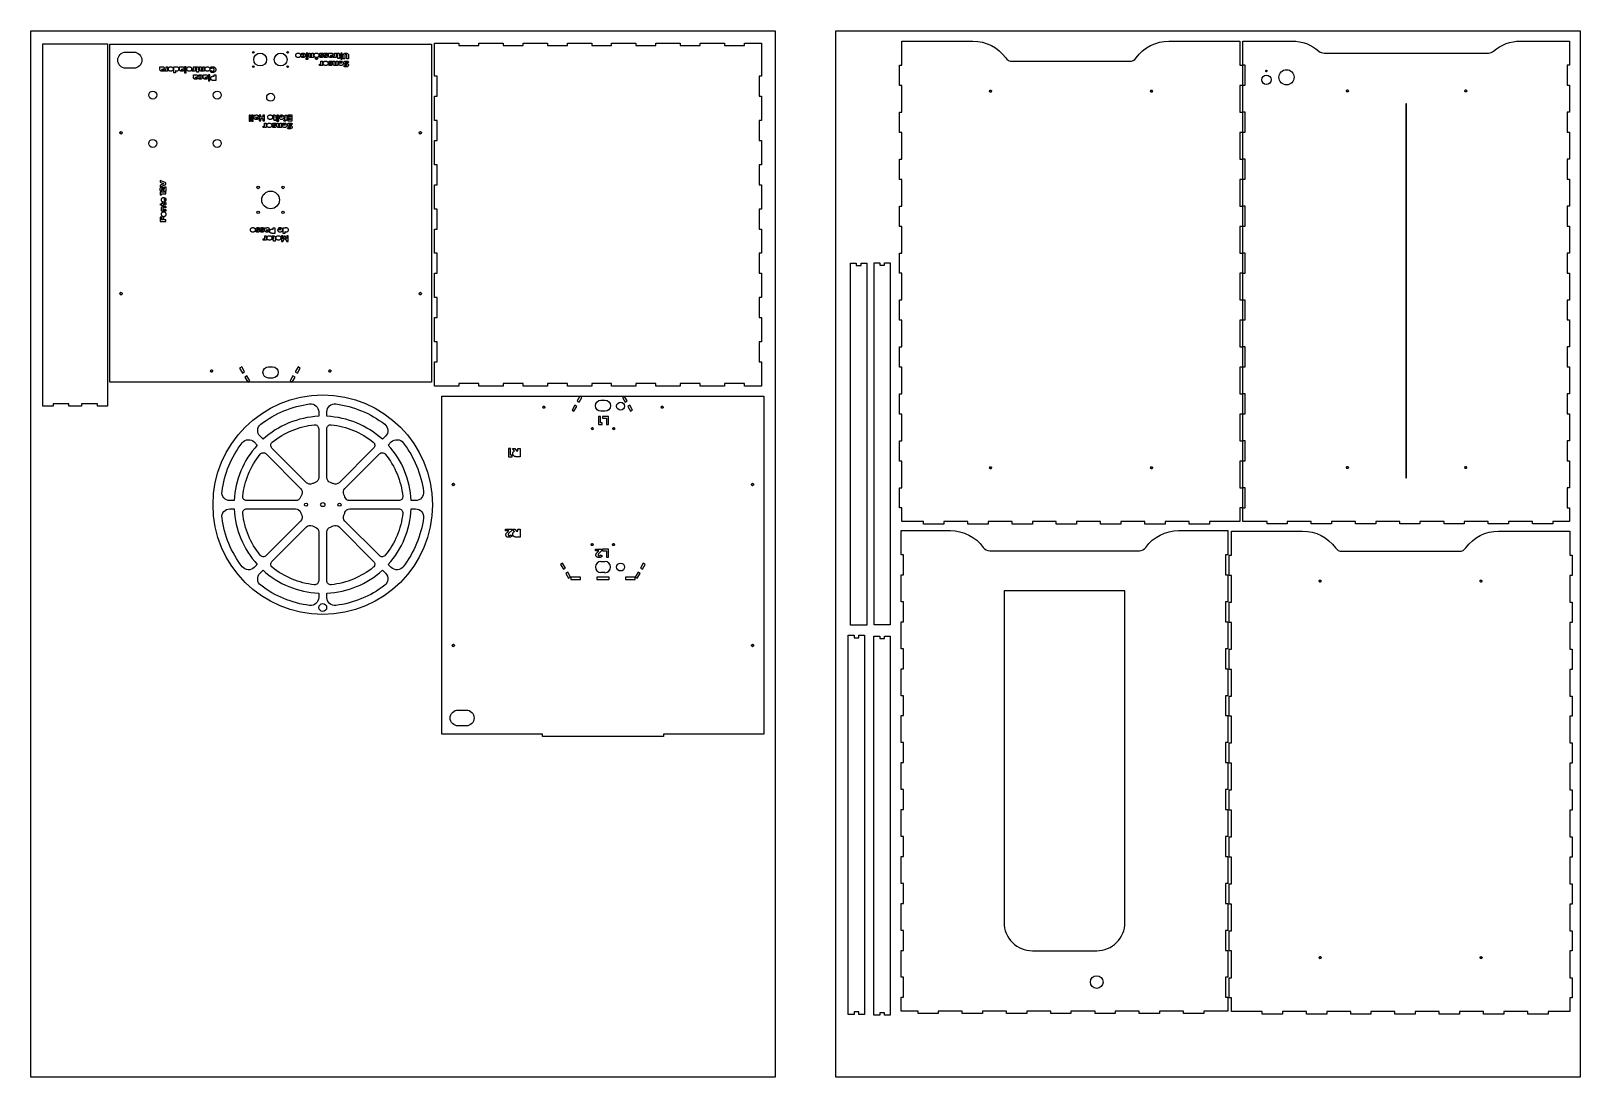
# Model space of a CAD drawing. Header units: millimetres. Extents: x -2859 to -934, y -450 to 850.
import ezdxf

# ---------------------------------------------------------------- set-up
doc = ezdxf.new("R2010")
doc.units = ezdxf.units.MM
doc.layers.get('0').update_dxf_attribs({"linetype": 'CONTINUOUS'})

msp = doc.modelspace()

# ---------------------------------------------------------------- linework, layer by layer
for p, q in [((-2522.5, 820.8), (-2523.9, 821.6)), ((-2523.9, 819), (-2522.5, 819.7)), ((-2514.3, 819.9), (-2514.3, 823)), ((-2514.3, 823), (-2512.4, 823)), ((-2512.4, 823), (-2512.4, 820.2)), ((-2510.4, 823), (-2508.5, 823)), ((-2510.4, 820.4), (-2510.4, 823)), ((-2510.3, 817.6), (-2510.3, 818.1)), ((-2508.5, 817.6), (-2510.3, 817.6)), ((-2508.5, 823), (-2508.5, 817.6)), ((-2500.9, 817.9), (-2500.3, 819.2)), ((-2500.8, 807.5), (-2500.8, 809.2)), ((-2499.1, 810.5), (-2499.1, 813)), ((-2499.1, 813), (-2497.2, 813)), ((-2497.2, 813), (-2497.2, 807.6)), ((-2496, 822.5), (-2496.5, 821.2)), ((-2495.4, 817.9), (-2494.8, 819.2)), ((-2490.5, 822.5), (-2491.1, 821.2)), ((-2489.7, 820), (-2489.7, 823)), ((-2489.7, 823), (-2488, 823)), ((-2489.5, 807.9), (-2488.9, 809.2)), ((-2488, 823), (-2488, 822.3)), ((-2486.7, 819.8), (-2487.8, 819.8)), ((-2485.2, 819.4), (-2484.6, 818.1)), ((-2484.6, 812.5), (-2485.2, 811.2)), ((-2483.8, 817.5), (-2483.8, 819.2)), ((-2483.8, 809.9), (-2483.8, 813)), ((-2483.8, 813), (-2481.9, 813)), ((-2482.1, 823), (-2480.2, 823)), ((-2482.1, 820.5), (-2482.1, 823)), ((-2482, 817.6), (-2482, 818.2)), ((-2480.2, 817.6), (-2482, 817.6)), ((-2481.9, 813), (-2481.9, 810.2)), ((-2480.2, 823), (-2480.2, 817.6)), ((-2480, 810.4), (-2480, 813)), ((-2480, 813), (-2478.1, 813)), ((-2479, 821.4), (-2479.5, 822.8)), ((-2479.1, 817.8), (-2479.1, 819.2)), ((-2479.1, 819.2), (-2477.9, 819.2)), ((-2477.9, 817.8), (-2479.1, 817.8)), ((-2478.1, 813), (-2478.1, 807.6)), ((-2477.9, 819.2), (-2477.9, 821)), ((-2477.9, 816.3), (-2477.9, 817.8)), ((-2476, 816.3), (-2477.9, 816.3)), ((-2477.2, 810.7), (-2473.2, 810.7)), ((-2475.8, 811.1), (-2476.8, 812.2)), ((-2476, 821), (-2476, 819.2)), ((-2476, 819.2), (-2475.2, 819.2)), ((-2475.2, 817.8), (-2476, 817.8)), ((-2476, 817.8), (-2476, 816.3)), ((-2475.2, 819.2), (-2475.2, 817.8)), ((-2471.4, 816), (-2471.4, 819.9)), ((-2469.4, 816), (-2471.4, 816)), ((-2469.4, 819.8), (-2469.4, 816)), ((-2466.8, 816), (-2466.8, 819.8)), ((-2464.8, 816), (-2466.8, 816)), ((-2464.8, 812.3), (-2465.4, 810.9)), ((-2464.8, 819.9), (-2464.8, 816)), ((-2699.2, 803), (-2699.2, 806)), ((-2699.2, 806), (-2697.4, 806)), ((-2697.4, 806), (-2697.4, 805.3)), ((-2696.2, 802.8), (-2697.3, 802.8)), ((-2694.7, 802.4), (-2694, 801.1)), ((-2693.3, 800.5), (-2693.3, 802.2)), ((-2691.6, 803.5), (-2691.6, 806)), ((-2691.6, 806), (-2689.7, 806)), ((-2691.5, 800.6), (-2691.5, 801.2)), ((-2689.7, 800.6), (-2691.5, 800.6)), ((-2689.7, 806), (-2689.7, 800.6)), ((-2681.8, 798.6), (-2681.8, 806)), ((-2681.8, 806), (-2680, 806)), ((-2679.9, 798.6), (-2681.8, 798.6)), ((-2680, 806), (-2680, 805.4)), ((-2679.9, 801), (-2679.9, 798.6)), ((-2674.8, 803), (-2674.8, 806)), ((-2674.8, 806), (-2673.1, 806)), ((-2673.1, 806), (-2673.1, 805.3)), ((-2671.8, 802.8), (-2672.9, 802.8)), ((-2670.3, 802.4), (-2669.7, 801.1)), ((-2659.2, 800.5), (-2659.2, 802.2)), ((-2657.6, 793), (-2657.6, 796)), ((-2657.6, 796), (-2655.8, 796)), ((-2657.4, 803.5), (-2657.4, 806)), ((-2657.4, 806), (-2655.5, 806)), ((-2657.3, 800.6), (-2657.3, 801.2)), ((-2655.5, 800.6), (-2657.3, 800.6)), ((-2655.8, 796), (-2655.8, 795.3)), ((-2654.6, 792.8), (-2655.7, 792.8)), ((-2655.5, 806), (-2655.5, 800.6)), ((-2654.3, 804.4), (-2654.8, 805.8)), ((-2654.4, 800.8), (-2654.4, 802.2)), ((-2654.4, 802.2), (-2653.2, 802.2)), ((-2653.2, 800.8), (-2654.4, 800.8)), ((-2653.2, 802.2), (-2653.2, 804)), ((-2653.2, 799.3), (-2653.2, 800.8)), ((-2651.3, 799.3), (-2653.2, 799.3)), ((-2653.1, 792.4), (-2652.4, 791.1)), ((-2650.3, 793.9), (-2651.8, 794.6)), ((-2651.8, 792), (-2650.3, 792.7)), ((-2651.3, 804), (-2651.3, 802.2)), ((-2651.3, 802.2), (-2650.5, 802.2)), ((-2650.5, 800.8), (-2651.3, 800.8)), ((-2651.3, 800.8), (-2651.3, 799.3)), ((-2650.5, 802.2), (-2650.5, 800.8)), ((-2649.9, 802.9), (-2649.9, 806)), ((-2649.9, 806), (-2648, 806)), ((-2648, 806), (-2648, 803.2)), ((-2646, 803.4), (-2646, 806)), ((-2646, 806), (-2644.1, 806)), ((-2645.9, 800.6), (-2645.9, 801.1)), ((-2644.1, 800.6), (-2645.9, 800.6)), ((-2645.3, 793), (-2645.3, 796)), ((-2645.3, 796), (-2643.5, 796)), ((-2644.1, 806), (-2644.1, 800.6)), ((-2643.5, 796), (-2643.5, 795.3)), ((-2642.3, 792.8), (-2643.4, 792.8)), ((-2640.8, 792.4), (-2640.1, 791.1)), ((-2635.4, 803.7), (-2636.6, 804.8)), ((-2636.6, 800.2), (-2635.4, 801.3)), ((-2633, 794.2), (-2631.8, 794.2)), ((-2631.8, 794.2), (-2631.8, 796)), ((-2631.8, 796), (-2629.8, 796)), ((-2629.8, 796), (-2629.8, 789)), ((-2499, 807.6), (-2499, 808.2)), ((-2497.2, 807.6), (-2499, 807.6)), ((-2479.9, 807.6), (-2479.9, 808.1)), ((-2478.1, 807.6), (-2479.9, 807.6)), ((-2470.5, 806.4), (-2469.9, 807.9)), ((-2629.8, 789), (-2633, 789)), ((-2582.2, 743), (-2582.2, 746)), ((-2582.2, 746), (-2580.4, 746)), ((-2580.4, 746), (-2580.4, 745.3)), ((-2579.2, 742.8), (-2580.3, 742.8)), ((-2577.7, 742.4), (-2577, 741.1)), ((-2570.8, 730.5), (-2570.8, 732.2)), ((-2569.1, 733.5), (-2569.1, 736)), ((-2569.1, 736), (-2567.2, 736)), ((-2567.2, 736), (-2567.2, 730.6)), ((-2559.5, 730.9), (-2558.9, 732.2)), ((-2558.3, 744.5), (-2558.8, 745.8)), ((-2558.4, 740.8), (-2558.4, 742.2)), ((-2558.4, 742.2), (-2557.1, 742.2)), ((-2557.1, 740.8), (-2558.4, 740.8)), ((-2557.1, 742.2), (-2557.1, 744)), ((-2557.1, 739.4), (-2557.1, 740.8)), ((-2555.2, 739.4), (-2557.1, 739.4)), ((-2555.2, 744), (-2555.2, 742.2)), ((-2555.2, 742.2), (-2554.5, 742.2)), ((-2554.5, 740.8), (-2555.2, 740.8)), ((-2555.2, 740.8), (-2555.2, 739.4)), ((-2554.6, 735.5), (-2555.2, 734.2)), ((-2554.5, 742.2), (-2554.5, 740.8)), ((-2553.8, 732.9), (-2553.8, 736)), ((-2553.8, 736), (-2551.9, 736)), ((-2551.9, 736), (-2551.9, 733.2)), ((-2551, 743.8), (-2547, 743.8)), ((-2549.6, 744.2), (-2550.6, 745.2)), ((-2550, 733.4), (-2550, 736)), ((-2550, 736), (-2548.1, 736)), ((-2548.1, 736), (-2548.1, 730.6)), ((-2547.2, 733.7), (-2543.2, 733.7)), ((-2545.8, 734.1), (-2546.8, 735.2)), ((-2545.2, 738.8), (-2544.7, 740.1)), ((-2544.8, 740.8), (-2544.8, 742.2)), ((-2544.8, 742.2), (-2543.5, 742.2)), ((-2543.5, 740.8), (-2544.8, 740.8)), ((-2543.5, 742.2), (-2543.5, 746)), ((-2543.5, 746), (-2541.6, 746)), ((-2543.5, 740.7), (-2543.5, 740.8)), ((-2541.6, 746), (-2541.6, 742.2)), ((-2541.6, 742.2), (-2540.8, 742.2)), ((-2540.8, 740.8), (-2541.6, 740.8)), ((-2541.6, 740.8), (-2541.6, 740.7)), ((-2540.8, 742.2), (-2540.8, 740.8)), ((-2534.8, 735.3), (-2535.4, 733.9)), ((-2569, 730.6), (-2569, 731.2)), ((-2567.2, 730.6), (-2569, 730.6)), ((-2549.9, 730.6), (-2549.9, 731.1)), ((-2548.1, 730.6), (-2549.9, 730.6)), ((-2540.5, 729.4), (-2539.9, 730.9)), ((-2694.6, 655.2), (-2693.4, 653.9)), ((-2693.4, 653.9), (-2693.4, 656.6)), ((-2693.4, 656.6), (-2691.8, 656.6)), ((-2691.8, 656.6), (-2691.8, 651.1)), ((-2698.4, 633.8), (-2698.4, 635.7)), ((-2698.4, 635.7), (-2697, 635.7)), ((-2696.7, 652.3), (-2697.5, 650.8)), ((-2697, 635.7), (-2697, 637)), ((-2697, 637), (-2695.6, 637)), ((-2695.6, 637), (-2695.6, 635.7)), ((-2695.6, 635.7), (-2693.8, 635.7)), ((-2693, 651.1), (-2695.5, 653.8)), ((-2694, 643.6), (-2694, 639.6)), ((-2693.6, 642.2), (-2692.6, 643.2)), ((-2693.3, 636.9), (-2692, 637.3)), ((-2691.8, 651.1), (-2693, 651.1)), ((-2697, 633.8), (-2698.4, 633.8)), ((-2697.2, 626.6), (-2697.2, 628.5)), ((-2697.2, 628.5), (-2696.6, 628.5)), ((-2691.8, 626.6), (-2697.2, 626.6)), ((-2697, 633), (-2697, 633.8)), ((-2695.6, 633), (-2697, 633)), ((-2693.8, 633.8), (-2695.6, 633.8)), ((-2695.6, 633.8), (-2695.6, 633)), ((-2694.9, 632.4), (-2691.8, 632.4)), ((-2691.8, 630.5), (-2694.6, 630.5)), ((-2694.4, 628.5), (-2691.8, 628.5)), ((-2691.8, 632.4), (-2691.8, 630.5)), ((-2691.8, 628.5), (-2691.8, 626.6)), ((-2580, 601), (-2579.4, 602.3)), ((-2575.1, 605.5), (-2575.7, 604.2)), ((-2574.5, 601), (-2573.9, 602.3)), ((-2569.6, 605.5), (-2570.2, 604.2)), ((-2568.9, 603), (-2568.9, 606)), ((-2568.9, 606), (-2567.1, 606)), ((-2567.1, 606), (-2567.1, 605.3)), ((-2565.9, 602.8), (-2567, 602.8)), ((-2564.3, 602.4), (-2563.7, 601.1)), ((-2559.7, 604.2), (-2558.5, 604.2)), ((-2556.5, 599), (-2559.7, 599)), ((-2558.5, 604.2), (-2558.5, 606)), ((-2558.5, 606), (-2556.5, 606)), ((-2556.5, 606), (-2556.5, 599)), ((-2552.6, 603.8), (-2548.6, 603.8)), ((-2551.2, 604.2), (-2552.2, 605.2)), ((-2545.9, 598.6), (-2545.9, 606)), ((-2545.9, 606), (-2544, 606)), ((-2544, 598.6), (-2545.9, 598.6)), ((-2544, 606), (-2544, 605.5)), ((-2544, 601.1), (-2544, 598.6)), ((-2570.7, 590.5), (-2570.7, 592.2)), ((-2568.9, 593.5), (-2568.9, 596)), ((-2568.9, 596), (-2567, 596)), ((-2568.8, 590.6), (-2568.8, 591.2)), ((-2567, 590.6), (-2568.8, 590.6)), ((-2567, 596), (-2567, 590.6)), ((-2559.2, 594.5), (-2559.6, 595.8)), ((-2559.3, 590.8), (-2559.3, 592.2)), ((-2559.3, 592.2), (-2558, 592.2)), ((-2558, 590.8), (-2559.3, 590.8)), ((-2558, 592.2), (-2558, 594)), ((-2558, 589.4), (-2558, 590.8)), ((-2556.1, 589.4), (-2558, 589.4)), ((-2556.1, 594), (-2556.1, 592.2)), ((-2556.1, 592.2), (-2555.3, 592.2)), ((-2555.3, 590.8), (-2556.1, 590.8)), ((-2556.1, 590.8), (-2556.1, 589.4)), ((-2555.3, 592.2), (-2555.3, 590.8)), ((-2258.7, 328.3), (-2260.9, 331.4)), ((-2260.9, 331.4), (-2258, 331.4)), ((-2258, 331.4), (-2256.1, 328.7)), ((-2256.1, 328.7), (-2254.4, 328.7)), ((-2254.4, 328.7), (-2254.4, 331.4)), ((-2254.4, 331.4), (-2251.7, 331.4)), ((-2251.7, 331.4), (-2251.7, 321.4)), ((-2251.7, 321.4), (-2256.3, 321.4)), ((-2269.7, 229.3), (-2269.7, 231.4)), ((-2269.7, 231.4), (-2261.9, 231.4)), ((-2261.9, 231.4), (-2261.9, 229.7)), ((-2258.7, 228.3), (-2260.9, 231.4)), ((-2260.9, 231.4), (-2258, 231.4)), ((-2258, 231.4), (-2256.1, 228.7)), ((-2254.4, 228.7), (-2254.4, 231.4)), ((-2254.4, 231.4), (-2251.7, 231.4)), ((-2251.7, 231.4), (-2251.7, 221.4)), ((-2265.6, 229.3), (-2269.7, 229.3)), ((-2267.7, 227.4), (-2265.6, 229.3)), ((-2261.9, 229.7), (-2265.7, 226.2)), ((-2263.4, 224.3), (-2261.4, 223.2)), ((-2251.7, 221.4), (-2256.3, 221.4)), ((-2256.1, 228.7), (-2254.4, 228.7)), ((-2157.8, 204.3), (-2157.8, 206.4)), ((-2157.8, 206.4), (-2150, 206.4)), ((-2153.7, 204.3), (-2157.8, 204.3)), ((-2155.8, 202.4), (-2153.7, 204.3)), ((-2150, 204.7), (-2153.8, 201.2)), ((-2151.5, 199.3), (-2149.5, 198.2)), ((-2150, 206.4), (-2150, 204.7)), ((-2151.1, 191.2), (-2146.1, 191.2)), ((-2146.1, 177.3), (-2151.1, 177.3))]:
    msp.add_line(p, q)
for points in [[(-1934.4, 850.5), (-1934.4, -449.5), (-2859.4, -449.5), (-2859.4, 850.5)], [(-934.4, 850.5), (-934.4, -449.5), (-1859.4, -449.5), (-1859.4, 850.5)], [(-2796.6, 387.3), (-2796.6, 384.3), (-2812.2, 384.3), (-2812.2, 387.3), (-2832, 387.3), (-2832, 384.3), (-2844.5, 384.3), (-2844.5, 834.4), (-2764.3, 834.4), (-2764.3, 384.3), (-2776.8, 384.3), (-2776.8, 387.3)], [(-2361.6, 414.2), (-2761.6, 414.2), (-2761.6, 834.2), (-2361.6, 834.2)], [(-2247.8, 409.2), (-2247.8, 412.2), (-2272.6, 412.2), (-2272.6, 409.2), (-2302.8, 409.2), (-2302.8, 412.2), (-2327.6, 412.2), (-2327.6, 409.2), (-2357.8, 409.2), (-2357.8, 439.3), (-2354.8, 439.3), (-2354.8, 464.2), (-2357.8, 464.2), (-2357.8, 494.3), (-2354.8, 494.3), (-2354.8, 519.2), (-2357.8, 519.2), (-2357.8, 549.3), (-2354.8, 549.3), (-2354.8, 574.2), (-2357.8, 574.2), (-2357.8, 604.3), (-2354.8, 604.3), (-2354.8, 629.2), (-2357.8, 629.2), (-2357.8, 659.3), (-2354.8, 659.3), (-2354.8, 684.2), (-2357.8, 684.2), (-2357.8, 714.3), (-2354.8, 714.3), (-2354.8, 739.2), (-2357.8, 739.2), (-2357.8, 769.3), (-2354.8, 769.3), (-2354.8, 794.2), (-2357.8, 794.2), (-2357.8, 835.3), (-2327.6, 835.3), (-2327.6, 832.3), (-2302.8, 832.3), (-2302.8, 835.3), (-2272.6, 835.3), (-2272.6, 832.3), (-2247.8, 832.3), (-2247.8, 835.3), (-2217.6, 835.3), (-2217.6, 832.3), (-2192.8, 832.3), (-2192.8, 835.3), (-2162.6, 835.3), (-2162.6, 832.3), (-2137.8, 832.3), (-2137.8, 835.3), (-2107.6, 835.3), (-2107.6, 832.3), (-2082.8, 832.3), (-2082.8, 835.3), (-2052.6, 835.3), (-2052.6, 832.3), (-2027.8, 832.3), (-2027.8, 835.3), (-1997.6, 835.3), (-1997.6, 832.3), (-1972.8, 832.3), (-1972.8, 835.3), (-1951.6, 835.3), (-1951.6, 794.2), (-1954.6, 794.2), (-1954.6, 769.3), (-1951.6, 769.3), (-1951.6, 739.2), (-1954.6, 739.2), (-1954.6, 714.3), (-1951.6, 714.3), (-1951.6, 684.2), (-1954.6, 684.2), (-1954.6, 659.3), (-1951.6, 659.3), (-1951.6, 629.2), (-1954.6, 629.2), (-1954.6, 604.3), (-1951.6, 604.3), (-1951.6, 574.2), (-1954.6, 574.2), (-1954.6, 549.3), (-1951.6, 549.3), (-1951.6, 519.2), (-1954.6, 519.2), (-1954.6, 494.3), (-1951.6, 494.3), (-1951.6, 464.2), (-1954.6, 464.2), (-1954.6, 439.3), (-1951.6, 439.3), (-1951.6, 409.2), (-1972.8, 409.2), (-1972.8, 412.2), (-1997.6, 412.2), (-1997.6, 409.2), (-2027.8, 409.2), (-2027.8, 412.2), (-2052.6, 412.2), (-2052.6, 409.2), (-2082.8, 409.2), (-2082.8, 412.2), (-2107.6, 412.2), (-2107.6, 409.2), (-2137.8, 409.2), (-2137.8, 412.2), (-2162.6, 412.2), (-2162.6, 409.2), (-2192.8, 409.2), (-2192.8, 412.2), (-2217.6, 412.2), (-2217.6, 409.2)], [(-2517.4, 823), (-2517.4, 817.6), (-2515.5, 817.6), (-2515.5, 823)], [(-2503.7, 816.9), (-2504.6, 816.1), (-2505.4, 816.9), (-2506.7, 816.9), (-2505.4, 815.4), (-2503.7, 815.4), (-2502.4, 816.9)], [(-2472.6, 815.6), (-2472.6, 823), (-2474.5, 823), (-2474.5, 815.6)], [(-2666.6, 806), (-2668.5, 806), (-2668.5, 798.6), (-2666.6, 798.6)], [(-2637.1, 796), (-2639, 796), (-2639, 788.6), (-2637.1, 788.6)], [(-1150.8, 759.8), (-1150.8, 295), (-1149.9, 295), (-1149.9, 759.8)], [(-2588.4, 738.6), (-2586.5, 738.6), (-2586.5, 746), (-2588.4, 746)], [(-2583.4, 738.6), (-2583.4, 746), (-2585.3, 746), (-2585.3, 738.6)], [(-2571.1, 746), (-2571.1, 743.3), (-2573.8, 743.3), (-2573.8, 746), (-2575.8, 746), (-2575.8, 739), (-2573.8, 739), (-2573.8, 741.6), (-2571.1, 741.6), (-2571.1, 739), (-2569.2, 739), (-2569.2, 746)], [(-2551.9, 746), (-2553.8, 746), (-2553.8, 740.6), (-2551.9, 740.6)], [(-2539.9, 741.7), (-2536.7, 741.7), (-2536.7, 740.5), (-2540.3, 740.5), (-2540.3, 739), (-2534.8, 739), (-2534.8, 746), (-2540.4, 746), (-2540.4, 744.5), (-2536.7, 744.5), (-2536.7, 743.2), (-2539.9, 743.2)], [(-2691.8, 659.7), (-2691.8, 661.6), (-2698.8, 664.6), (-2698.8, 662.7), (-2694.2, 660.7), (-2698.8, 658.8), (-2698.8, 656.7)], [(-2697.3, 648.2), (-2691.8, 648.2), (-2691.8, 650.1), (-2698.8, 650.1), (-2698.8, 646.9), (-2697.3, 646.9)], [(-2697.3, 619.1), (-2698.8, 619.1), (-2698.8, 613.7), (-2691.8, 613.7), (-2691.8, 615.6), (-2694.2, 615.6), (-2694.2, 618.7), (-2695.7, 618.7), (-2695.7, 615.6), (-2697.3, 615.6)], [(-2546.1, 596), (-2547.9, 596), (-2547.9, 589), (-2546.3, 589), (-2543.9, 593.1), (-2541.4, 589), (-2539.8, 589), (-2539.8, 596), (-2541.6, 596), (-2541.6, 592.4), (-2543.4, 595.3), (-2544.3, 595.3), (-2546.1, 592.3)], [(-1827.9, 562.1), (-1820.8, 562.1), (-1820.8, 112), (-1840.9, 112), (-1840.9, 562.1), (-1833.8, 562.1), (-1833.8, 559.1), (-1827.9, 559.1)], [(-1798.7, 562.5), (-1791.5, 562.5), (-1791.5, 112.3), (-1811.7, 112.3), (-1811.7, 562.5), (-1804.5, 562.5), (-1804.5, 559.5), (-1798.7, 559.5)], [(-2597.5, 433), (-2600.1, 431.5), (-2596.6, 425.4), (-2594, 426.9)], [(-2528.3, 425.4), (-2524.8, 431.5), (-2527.4, 433), (-2530.9, 426.9)], [(-2593.6, 420.2), (-2590.1, 414.2), (-2587.5, 415.7), (-2591, 421.7)], [(-2533.9, 421.7), (-2537.4, 415.7), (-2534.8, 414.2), (-2531.3, 420.2)], [(-2073.5, -26.4), (-2223.7, -26.4), (-2223.7, -23.4), (-2348.7, -23.4), (-2348.7, 396.8), (-1948.5, 396.8), (-1948.5, -23.4), (-2073.5, -23.4)], [(-2184.6, 378), (-2181.1, 383.9), (-2183.6, 385.3), (-2187, 379.4)], [(-2178.1, 389.2), (-2174.7, 395.1), (-2177.2, 396.5), (-2180.5, 390.7)], [(-2124.2, 395), (-2120.9, 389.2), (-2118.4, 390.7), (-2121.7, 396.4)], [(-2114.4, 378), (-2111.9, 379.4), (-2115.3, 385.3), (-2117.8, 383.9)], [(-2151.5, 371.4), (-2154.3, 371.4), (-2154.3, 361.4), (-2149.6, 361.4), (-2149.6, 363.5), (-2151.5, 363.5)], [(-2141.7, 371.4), (-2149.3, 371.4), (-2149.3, 369.3), (-2144.4, 369.3), (-2144.4, 361.4), (-2141.7, 361.4)], [(-2266.1, 321.4), (-2261.5, 321.4), (-2261.5, 323.5), (-2263.4, 323.5), (-2263.4, 331.4), (-2266.1, 331.4)], [(-2149.3, 204.3), (-2144.4, 204.3), (-2144.4, 196.4), (-2141.7, 196.4), (-2141.7, 206.4), (-2149.3, 206.4)], [(-2201.2, 187.5), (-2197.7, 181.6), (-2195.3, 183), (-2198.7, 188.9)], [(-2192.2, 177.7), (-2194.7, 176.2), (-2191.3, 170.4), (-2188.8, 171.8)], [(-2102.5, 176.2), (-2105, 177.7), (-2108.4, 171.8), (-2105.9, 170.4)], [(-2098.5, 188.9), (-2101.9, 183), (-2099.5, 181.6), (-2096, 187.5)], [(-2176.4, 168.8), (-2176.4, 171.6), (-2188.6, 171.6), (-2188.6, 168.8)], [(-2141, 168.8), (-2141, 171.6), (-2156.2, 171.6), (-2156.2, 168.8)], [(-2120.8, 171.6), (-2120.8, 168.8), (-2108.6, 168.8), (-2108.6, 171.6)], [(-1836.6, 99.5), (-1836.6, 96.5), (-1830.7, 96.5), (-1830.7, 99.5), (-1823.6, 99.5), (-1823.6, -371.7), (-1830.7, -371.7), (-1830.7, -368.7), (-1836.6, -368.7), (-1836.6, -371.7), (-1843.7, -371.7), (-1843.7, 99.5)], [(-1811.9, -372.8), (-1811.9, 98.4), (-1804.7, 98.4), (-1804.7, 95.4), (-1798.9, 95.4), (-1798.9, 98.4), (-1791.7, 98.4), (-1791.7, -372.8), (-1798.9, -372.8), (-1798.9, -369.8), (-1804.7, -369.8), (-1804.7, -372.8)]]:
    msp.add_lwpolyline(points, close=True)
for points in [[(-1688.8, 837.8, -0.241531), (-1648.1, 817, 0.241531), (-1640.1, 812.8), (-1494.1, 812.8, 0.241531), (-1486, 817, -0.241531), (-1445.3, 837.8), (-1357, 837.8), (-1357, 807.8), (-1354, 807.8), (-1354, 782.7), (-1357, 782.7), (-1357, 749.5), (-1354, 749.5), (-1354, 724.3), (-1357, 724.3), (-1357, 691.2), (-1354, 691.2), (-1354, 666), (-1357, 666), (-1357, 632.8), (-1354, 632.8), (-1354, 607.7), (-1357, 607.7), (-1357, 574.5), (-1354, 574.5), (-1354, 549.3), (-1357, 549.3), (-1357, 516.2), (-1354, 516.2), (-1354, 491), (-1357, 491), (-1357, 457.8), (-1354, 457.8), (-1354, 432.7), (-1357, 432.7), (-1357, 399.5), (-1354, 399.5), (-1354, 374.3), (-1357, 374.3), (-1357, 341.2), (-1354, 341.2), (-1354, 316), (-1357, 316), (-1357, 282.8), (-1354, 282.8), (-1354, 257.7), (-1357, 257.7), (-1357, 240.7), (-1395, 240.7), (-1395, 237.7), (-1420.2, 237.7), (-1420.2, 240.7), (-1450, 240.7), (-1450, 237.7), (-1475.2, 237.7), (-1475.2, 240.7), (-1505, 240.7), (-1505, 237.7), (-1530.2, 237.7), (-1530.2, 240.7), (-1560, 240.7), (-1560, 237.7), (-1585.2, 237.7), (-1585.2, 240.7), (-1615, 240.7), (-1615, 237.7), (-1640.2, 237.7), (-1640.2, 240.7), (-1670, 240.7), (-1670, 237.7), (-1695.2, 237.7), (-1695.2, 240.7), (-1725, 240.7), (-1725, 237.7), (-1750.2, 237.7), (-1750.2, 240.7), (-1777.2, 240.7), (-1777.2, 257.7), (-1780.2, 257.7), (-1780.2, 282.8), (-1777.2, 282.8), (-1777.2, 316), (-1780.2, 316), (-1780.2, 341.2), (-1777.2, 341.2), (-1777.2, 374.3), (-1780.2, 374.3), (-1780.2, 399.5), (-1777.2, 399.5), (-1777.2, 432.7), (-1780.2, 432.7), (-1780.2, 457.8), (-1777.2, 457.8), (-1777.2, 491), (-1780.2, 491), (-1780.2, 516.2), (-1777.2, 516.2), (-1777.2, 549.3), (-1780.2, 549.3), (-1780.2, 574.5), (-1777.2, 574.5), (-1777.2, 607.7), (-1780.2, 607.7), (-1780.2, 632.8), (-1777.2, 632.8), (-1777.2, 666), (-1780.2, 666), (-1780.2, 691.2), (-1777.2, 691.2), (-1777.2, 724.3), (-1780.2, 724.3), (-1780.2, 749.5), (-1777.2, 749.5), (-1777.2, 782.7), (-1780.2, 782.7), (-1780.2, 807.8), (-1777.2, 807.8), (-1777.2, 837.8)], [(-1292.1, 838, -0.182676), (-1259, 825.4, 0.182676), (-1252.4, 823), (-1048.3, 823, 0.182676), (-1041.8, 825.4, -0.182676), (-1008.6, 838), (-947.3, 838), (-947.3, 807.8), (-950.3, 807.8), (-950.3, 783), (-947.3, 783), (-947.3, 749.5), (-950.3, 749.5), (-950.3, 724.6), (-947.3, 724.6), (-947.3, 691.1), (-950.3, 691.1), (-950.3, 666.3), (-947.3, 666.3), (-947.3, 632.8), (-950.3, 632.8), (-950.3, 608), (-947.3, 608), (-947.3, 574.5), (-950.3, 574.5), (-950.3, 549.6), (-947.3, 549.6), (-947.3, 516.1), (-950.3, 516.1), (-950.3, 491.3), (-947.3, 491.3), (-947.3, 457.8), (-950.3, 457.8), (-950.3, 433), (-947.3, 433), (-947.3, 399.5), (-950.3, 399.5), (-950.3, 374.6), (-947.3, 374.6), (-947.3, 341.1), (-950.3, 341.1), (-950.3, 316.3), (-947.3, 316.3), (-947.3, 282.8), (-950.3, 282.8), (-950.3, 258), (-947.3, 258), (-947.3, 240.8), (-968.3, 240.8), (-968.3, 237.8), (-993.4, 237.8), (-993.4, 240.8), (-1023.3, 240.8), (-1023.3, 237.8), (-1048.4, 237.8), (-1048.4, 240.8), (-1078.3, 240.8), (-1078.3, 237.8), (-1103.4, 237.8), (-1103.4, 240.8), (-1133.3, 240.8), (-1133.3, 237.8), (-1158.4, 237.8), (-1158.4, 240.8), (-1188.3, 240.8), (-1188.3, 237.8), (-1213.4, 237.8), (-1213.4, 240.8), (-1243.3, 240.8), (-1243.3, 237.8), (-1268.4, 237.8), (-1268.4, 240.8), (-1298.3, 240.8), (-1298.3, 237.8), (-1323.4, 237.8), (-1323.4, 240.8), (-1353.4, 240.8), (-1353.4, 258), (-1350.4, 258), (-1350.4, 282.8), (-1353.4, 282.8), (-1353.4, 316.3), (-1350.4, 316.3), (-1350.4, 341.1), (-1353.4, 341.1), (-1353.4, 374.6), (-1350.4, 374.6), (-1350.4, 399.5), (-1353.4, 399.5), (-1353.4, 433), (-1350.4, 433), (-1350.4, 457.8), (-1353.4, 457.8), (-1353.4, 491.3), (-1350.4, 491.3), (-1350.4, 516.1), (-1353.4, 516.1), (-1353.4, 549.6), (-1350.4, 549.6), (-1350.4, 574.5), (-1353.4, 574.5), (-1353.4, 608), (-1350.4, 608), (-1350.4, 632.8), (-1353.4, 632.8), (-1353.4, 666.3), (-1350.4, 666.3), (-1350.4, 691.1), (-1353.4, 691.1), (-1353.4, 724.6), (-1350.4, 724.6), (-1350.4, 749.5), (-1353.4, 749.5), (-1353.4, 783), (-1350.4, 783), (-1350.4, 807.8), (-1353.4, 807.8), (-1353.4, 838)], [(-2731.6, 824.2, -1), (-2731.6, 804.2), (-2741.6, 804.2, -1), (-2741.6, 824.2)], [(-2564.1, 419.2, -1), (-2564.1, 433.2), (-2559.1, 433.2, -1), (-2559.1, 419.2)], [(-2513.1, 386.9, -0.452611), (-2501.9, 377.1), (-2501.9, 371.6, 0.175045), (-2571, 343), (-2574.8, 346.8, -0.452611), (-2573.8, 361.7, -0.132469)], [(-2419.8, 361.7, -0.452611), (-2418.8, 346.8), (-2422.7, 343, 0.175045), (-2491.7, 371.6), (-2491.7, 377.1, -0.452611), (-2480.5, 386.9, -0.132469)], [(-2151.1, 377.8, -1), (-2151.1, 391.6), (-2146.1, 391.6, -1), (-2146.1, 377.8)], [(-2507.3, 361.1, -0.44545), (-2501.9, 356.2), (-2501.9, 295.4, -0.320973), (-2506.2, 289.3, 0.032133), (-2509.7, 287.9, -0.320973), (-2517.1, 289.1), (-2560, 332.1, -0.44545), (-2559.6, 339.4, -0.144616)], [(-2476.5, 289.1, -0.320973), (-2483.9, 287.9, 0.032133), (-2487.4, 289.3, -0.320973), (-2491.7, 295.4), (-2491.7, 356.2, -0.44545), (-2486.3, 361.1, -0.144616), (-2434, 339.4, -0.44545), (-2433.6, 332.1)], [(-2622, 278, -0.132469), (-2596.9, 338.7, -0.452611), (-2582, 339.7), (-2578.2, 335.8, 0.175045), (-2606.8, 266.8), (-2612.2, 266.8, -0.452611)], [(-2371.6, 278, -0.452611), (-2381.4, 266.8), (-2386.9, 266.8, 0.175045), (-2415.5, 335.8), (-2411.6, 339.7, -0.452611), (-2396.8, 338.7, -0.132469)], [(-2524.5, 271.1, -0.320973), (-2530.6, 266.8), (-2591.3, 266.8, -0.44545), (-2596.2, 272.2, -0.144616), (-2574.5, 324.5, -0.44545), (-2567.2, 324.9), (-2524.3, 282, -0.320973), (-2523, 274.6, 0.032133)], [(-2470.6, 274.6, -0.320973), (-2469.4, 282), (-2426.4, 324.9, -0.44545), (-2419.1, 324.5, -0.144616), (-2397.4, 272.2, -0.44545), (-2402.3, 266.8), (-2463.1, 266.8, -0.320973), (-2469.2, 271.1, 0.032133)], [(-2622, 245.4, -0.452611), (-2612.2, 256.6), (-2606.8, 256.6, 0.175045), (-2578.2, 187.5), (-2582, 183.7, -0.452611), (-2596.9, 184.7, -0.132469)], [(-2596.2, 251.2, -0.44545), (-2591.3, 256.6), (-2530.6, 256.6, -0.320973), (-2524.5, 252.3, 0.032133), (-2523, 248.8, -0.320973), (-2524.3, 241.4), (-2567.2, 198.5, -0.44545), (-2574.5, 198.9, -0.144616)], [(-2498.2, 259.5, -3.482097), (-2495.4, 259.5)], [(-2419.1, 198.9, -0.44545), (-2426.4, 198.5), (-2469.4, 241.4, -0.320973), (-2470.6, 248.8, 0.032133), (-2469.2, 252.3, -0.320973), (-2463.1, 256.6), (-2402.3, 256.6, -0.44545), (-2397.4, 251.2, -0.144616)], [(-2396.8, 184.7, -0.452611), (-2411.6, 183.7), (-2415.5, 187.5, 0.175045), (-2386.9, 256.6), (-2381.4, 256.6, -0.452611), (-2371.6, 245.4, -0.132469)], [(-2507.3, 162.3, -0.144616), (-2559.6, 184, -0.44545), (-2560, 191.3), (-2517.1, 234.2, -0.320973), (-2509.7, 235.5, 0.032133), (-2506.2, 234, -0.320973), (-2501.9, 227.9), (-2501.9, 167.2, -0.44545)], [(-2486.3, 162.3, -0.44545), (-2491.7, 167.2), (-2491.7, 227.9, -0.320973), (-2487.4, 234, 0.032133), (-2483.9, 235.5, -0.320973), (-2476.5, 234.2), (-2433.6, 191.3, -0.44545), (-2434, 184, -0.144616)], [(-1716.8, 229.6, -0.241531), (-1676.1, 208.7, 0.241531), (-1668, 204.6), (-1482, 204.6, 0.241531), (-1474, 208.7, -0.241531), (-1433.3, 229.6), (-1372, 229.6), (-1372, 199.4), (-1375, 199.4), (-1375, 174.6), (-1372, 174.6), (-1372, 141.1), (-1375, 141.1), (-1375, 116.2), (-1372, 116.2), (-1372, 82.7), (-1375, 82.7), (-1375, 57.9), (-1372, 57.9), (-1372, 24.4), (-1375, 24.4), (-1375, -0.4), (-1372, -0.4), (-1372, -33.9), (-1375, -33.9), (-1375, -58.8), (-1372, -58.8), (-1372, -92.3), (-1375, -92.3), (-1375, -117.1), (-1372, -117.1), (-1372, -150.6), (-1375, -150.6), (-1375, -175.4), (-1372, -175.4), (-1372, -208.9), (-1375, -208.9), (-1375, -233.8), (-1372, -233.8), (-1372, -267.3), (-1375, -267.3), (-1375, -292.1), (-1372, -292.1), (-1372, -325.6), (-1375, -325.6), (-1375, -350.4), (-1372, -350.4), (-1372, -367.6), (-1402, -367.6), (-1402, -370.6), (-1427.1, -370.6), (-1427.1, -367.6), (-1457, -367.6), (-1457, -370.6), (-1482.1, -370.6), (-1482.1, -367.6), (-1512, -367.6), (-1512, -370.6), (-1537.1, -370.6), (-1537.1, -367.6), (-1567, -367.6), (-1567, -370.6), (-1592.1, -370.6), (-1592.1, -367.6), (-1622, -367.6), (-1622, -370.6), (-1647.1, -370.6), (-1647.1, -367.6), (-1677, -367.6), (-1677, -370.6), (-1702.1, -370.6), (-1702.1, -367.6), (-1732, -367.6), (-1732, -370.6), (-1757.1, -370.6), (-1757.1, -367.6), (-1778.1, -367.6), (-1778.1, -350.4), (-1775.1, -350.4), (-1775.1, -325.6), (-1778.1, -325.6), (-1778.1, -292.1), (-1775.1, -292.1), (-1775.1, -267.3), (-1778.1, -267.3), (-1778.1, -233.8), (-1775.1, -233.8), (-1775.1, -208.9), (-1778.1, -208.9), (-1778.1, -175.4), (-1775.1, -175.4), (-1775.1, -150.6), (-1778.1, -150.6), (-1778.1, -117.1), (-1775.1, -117.1), (-1775.1, -92.3), (-1778.1, -92.3), (-1778.1, -58.8), (-1775.1, -58.8), (-1775.1, -33.9), (-1778.1, -33.9), (-1778.1, -0.4), (-1775.1, -0.4), (-1775.1, 24.4), (-1778.1, 24.4), (-1778.1, 57.9), (-1775.1, 57.9), (-1775.1, 82.7), (-1778.1, 82.7), (-1778.1, 116.2), (-1775.1, 116.2), (-1775.1, 141.1), (-1778.1, 141.1), (-1778.1, 174.6), (-1775.1, 174.6), (-1775.1, 199.4), (-1778.1, 199.4), (-1778.1, 229.6)], [(-1279.1, 228.9, -0.241531), (-1238.4, 208.1, 0.241531), (-1230.3, 203.9), (-1084.3, 203.9, 0.241531), (-1076.3, 208.1, -0.241531), (-1035.6, 228.9), (-947.2, 228.9), (-947.2, 198.9), (-944.2, 198.9), (-944.2, 173.8), (-947.2, 173.8), (-947.2, 140.6), (-944.2, 140.6), (-944.2, 115.5), (-947.2, 115.5), (-947.2, 82.3), (-944.2, 82.3), (-944.2, 57.1), (-947.2, 57.1), (-947.2, 23.9), (-944.2, 23.9), (-944.2, -1.2), (-947.2, -1.2), (-947.2, -34.4), (-944.2, -34.4), (-944.2, -59.5), (-947.2, -59.5), (-947.2, -92.7), (-944.2, -92.7), (-944.2, -117.9), (-947.2, -117.9), (-947.2, -151.1), (-944.2, -151.1), (-944.2, -176.2), (-947.2, -176.2), (-947.2, -209.4), (-944.2, -209.4), (-944.2, -234.5), (-947.2, -234.5), (-947.2, -267.7), (-944.2, -267.7), (-944.2, -292.9), (-947.2, -292.9), (-947.2, -326.1), (-944.2, -326.1), (-944.2, -351.2), (-947.2, -351.2), (-947.2, -368.2), (-974.2, -368.2), (-974.2, -371.2), (-999.4, -371.2), (-999.4, -368.2), (-1029.2, -368.2), (-1029.2, -371.2), (-1054.4, -371.2), (-1054.4, -368.2), (-1084.2, -368.2), (-1084.2, -371.2), (-1109.4, -371.2), (-1109.4, -368.2), (-1139.2, -368.2), (-1139.2, -371.2), (-1164.4, -371.2), (-1164.4, -368.2), (-1194.2, -368.2), (-1194.2, -371.2), (-1219.4, -371.2), (-1219.4, -368.2), (-1249.2, -368.2), (-1249.2, -371.2), (-1274.4, -371.2), (-1274.4, -368.2), (-1304.2, -368.2), (-1304.2, -371.2), (-1329.4, -371.2), (-1329.4, -368.2), (-1367.4, -368.2), (-1367.4, -351.2), (-1370.4, -351.2), (-1370.4, -326.1), (-1367.4, -326.1), (-1367.4, -292.9), (-1370.4, -292.9), (-1370.4, -267.7), (-1367.4, -267.7), (-1367.4, -234.5), (-1370.4, -234.5), (-1370.4, -209.4), (-1367.4, -209.4), (-1367.4, -176.2), (-1370.4, -176.2), (-1370.4, -151.1), (-1367.4, -151.1), (-1367.4, -117.9), (-1370.4, -117.9), (-1370.4, -92.7), (-1367.4, -92.7), (-1367.4, -59.5), (-1370.4, -59.5), (-1370.4, -34.4), (-1367.4, -34.4), (-1367.4, -1.2), (-1370.4, -1.2), (-1370.4, 23.9), (-1367.4, 23.9), (-1367.4, 57.1), (-1370.4, 57.1), (-1370.4, 82.3), (-1367.4, 82.3), (-1367.4, 115.5), (-1370.4, 115.5), (-1370.4, 140.6), (-1367.4, 140.6), (-1367.4, 173.8), (-1370.4, 173.8), (-1370.4, 198.9), (-1367.4, 198.9), (-1367.4, 228.9)], [(-2573.8, 161.6, -0.452611), (-2574.8, 176.5), (-2571, 180.3, 0.175045), (-2501.9, 151.7), (-2501.9, 146.3, -0.452611), (-2513.1, 136.5, -0.132469)], [(-2480.5, 136.5, -0.452611), (-2491.7, 146.3), (-2491.7, 151.7, 0.175045), (-2422.7, 180.3), (-2418.8, 176.5, -0.452611), (-2419.8, 161.6, -0.132469)], [(-1650.1, 154.6), (-1650.1, -257.5, 0.414214), (-1615, -292.6), (-1535, -292.6, 0.414214), (-1500, -257.5), (-1500, 154.6)], [(-2318.6, 6.6, -1), (-2318.6, -13.2), (-2328.6, -13.2, -1), (-2328.6, 6.6)]]:
    msp.add_lwpolyline(points, format="xyb", close=True)
for centre, radius in [((-2583.2, 823.9), 0.975), ((-2574.6, 815), 7.95), ((-2549.1, 815), 7.95), ((-2540.5, 823.9), 0.975), ((-2583.2, 806.2), 0.975), ((-2540.5, 806.2), 0.975), ((-1324.1, 789.8), 5.92), ((-1324.1, 800.8), 0.925), ((-1299.1, 792.9), 9.43), ((-2708, 770.8), 5), ((-2628, 770.8), 5), ((-2561.6, 768.1), 4.9), ((-2708, 710.8), 5), ((-2628, 710.8), 5), ((-2577.1, 656), 1.5), ((-2546.1, 656), 1.5), ((-2561.6, 640.5), 11), ((-2577.1, 625), 1.5), ((-2546.1, 625), 1.5), ((-2496.8, 261.7), 136.4), ((-2126.7, 384.2), 4.92), ((-2517.6, 261.7), 1.93), ((-2476, 261.7), 1.92), ((-2126.7, 184.3), 4.92), ((-2496.8, 134), 4.83), ((-1535, -331.5), 7.92)]:
    msp.add_circle(centre, radius)
for centre, radius, start, end in [((-1667.1, 775.8), 1.1, 134.2499, 180.235), ((-1667.1, 775.8), 1.43, 314.6177, 359.8552), ((-1467.1, 775.8), 1.1, 134.2499, 180.235), ((-1467.1, 775.8), 1.42, 314.6177, 359.8552), ((-1223.6, 775.9), 1.1, 190.217, 236.2977), ((-1223.6, 775.9), 1.42, 10.5905, 55.9188), ((-1076.6, 775.9), 1.1, 190.217, 236.2977), ((-1076.6, 775.9), 1.43, 10.5905, 55.9188), ((-2747.6, 724.2), 1.18, 90.0002, 135.5225), ((-2747.6, 724.2), 1.5, 269.9999, 315.5226), ((-2375.6, 724.2), 1.5, 224.4799, 269.9975), ((-2375.6, 724.2), 1.17, 44.4755, 90.002), ((-2747.6, 524.2), 1.18, 90.0002, 135.5225), ((-2747.6, 524.2), 1.5, 269.9999, 315.5225), ((-2375.6, 524.2), 1.5, 224.4799, 269.9975), ((-2375.6, 524.2), 1.17, 44.4755, 90.002), ((-2634.8, 427.9), 1.5, 134.4799, 179.9975), ((-2634.8, 427.9), 1.17, -45.5245, 0.002), ((-2487.8, 427.9), 1.5, 134.4799, 179.9975), ((-2487.8, 427.9), 1.17, -45.5245, 0.002), ((-2221.9, 383), 1.43, 180.1448, 225.3823), ((-2221.9, 383), 1.1, -0.235, 45.7501), ((-2074.9, 383), 1.43, 180.1448, 225.3823), ((-2074.9, 383), 1.1, -0.235, 45.7501), ((-2161.9, 356.2), 1.1, 179.765, 225.7501), ((-2161.9, 356.2), 1.42, 0.1448, 45.3823), ((-2135.3, 356.2), 1.1, 179.765, 225.7501), ((-2135.3, 356.2), 1.43, 0.1448, 45.3823), ((-1667.1, 307.8), 1.1, 134.2499, 180.235), ((-1467.1, 307.8), 1.1, 134.2499, 180.235), ((-1223.6, 307.9), 1.42, 10.5905, 55.9188), ((-1076.6, 307.9), 1.42, 10.5905, 55.9188), ((-1667.1, 307.8), 1.43, 314.6177, 359.8552), ((-1467.1, 307.8), 1.43, 314.6177, 359.8552), ((-1223.6, 307.9), 1.1, 190.217, 236.2977), ((-1076.6, 307.9), 1.1, 190.217, 236.2977), ((-2334.6, 286.7), 1.1, 224.2499, 270.235), ((-2334.6, 286.7), 1.43, 44.6177, 89.8552), ((-1962.6, 286.7), 1.42, 90.1448, 135.3823), ((-1962.6, 286.7), 1.1, 269.765, 315.7501), ((-2161.9, 212.2), 1.42, 180.1448, 225.3823), ((-2161.9, 212.2), 1.1, -0.235, 45.7501), ((-2135.3, 212.2), 1.42, 180.1448, 225.3823), ((-2135.3, 212.2), 1.1, -0.235, 45.7501), ((-2151.1, 184.3), 6.92, 89.7079, 269.7079), ((-2146.1, 184.2), 6.93, -90.2921, 89.7079), ((-1257.3, 166.9), 1.42, 180.1448, 225.3823), ((-1257.3, 166.9), 1.1, -0.235, 45.7501), ((-1057.3, 166.9), 1.42, 180.1448, 225.3823), ((-1057.3, 166.9), 1.1, -0.235, 45.7501), ((-2334.6, 86.7), 1.1, 224.2499, 270.235), ((-2334.6, 86.7), 1.43, 44.6177, 89.8552), ((-1962.6, 86.7), 1.43, 90.1448, 135.3823), ((-1962.6, 86.7), 1.1, 269.765, 315.7501), ((-1257.3, -301.1), 1.42, 180.1448, 225.3823), ((-1257.3, -301.1), 1.1, -0.235, 45.7501), ((-1057.3, -301.1), 1.43, 180.1448, 225.3823), ((-1057.3, -301.1), 1.1, -0.235, 45.7501)]:
    msp.add_arc(centre, radius, start, end)
for points, knots in [([(-2530.4, 820.3), (-2530.4, 820.5), (-2530.4, 821), (-2530.2, 821.5), (-2530, 821.7)], [0, 0, 0, 0, 0.0773668, 0.1516207, 0.1516207, 0.1516207, 0.1516207]), ([(-2530, 818.8), (-2530.2, 819), (-2530.4, 819.5), (-2530.4, 820), (-2530.4, 820.3)], [0, 0, 0, 0, 0.0739093, 0.1511521, 0.1511521, 0.1511521, 0.1511521]), ([(-2530, 821.7), (-2529.9, 821.9), (-2529.6, 822.3), (-2529.2, 822.6), (-2528.9, 822.7)], [0, 0, 0, 0, 0.0737193, 0.1493769, 0.1493769, 0.1493769, 0.1493769]), ([(-2528.9, 817.8), (-2529.2, 817.9), (-2529.6, 818.2), (-2529.9, 818.6), (-2530, 818.8)], [0, 0, 0, 0, 0.0753746, 0.1487079, 0.1487079, 0.1487079, 0.1487079]), ([(-2528.9, 822.7), (-2528.7, 822.8), (-2528.2, 823), (-2527.7, 823.1), (-2527.4, 823.1)], [0, 0, 0, 0, 0.0792418, 0.1632253, 0.1632253, 0.1632253, 0.1632253]), ([(-2527.4, 817.5), (-2527.7, 817.5), (-2528.2, 817.5), (-2528.7, 817.7), (-2528.9, 817.8)], [0, 0, 0, 0, 0.0839702, 0.163085, 0.163085, 0.163085, 0.163085]), ([(-2527.4, 823.1), (-2527.1, 823.1), (-2526.5, 823), (-2526, 822.8), (-2525.8, 822.7)], [0, 0, 0, 0, 0.0832383, 0.1622448, 0.1622448, 0.1622448, 0.1622448]), ([(-2525.8, 817.8), (-2526, 817.7), (-2526.5, 817.5), (-2527.1, 817.5), (-2527.4, 817.5)], [0, 0, 0, 0, 0.0787615, 0.162608, 0.162608, 0.162608, 0.162608]), ([(-2525.8, 822.7), (-2525.6, 822.6), (-2525.1, 822.3), (-2524.8, 821.9), (-2524.7, 821.7)], [0, 0, 0, 0, 0.0757605, 0.1497182, 0.1497182, 0.1497182, 0.1497182]), ([(-2524.7, 818.8), (-2524.8, 818.6), (-2525.1, 818.2), (-2525.6, 817.9), (-2525.8, 817.8)], [0, 0, 0, 0, 0.0737815, 0.1490206, 0.1490206, 0.1490206, 0.1490206]), ([(-2524.7, 821.7), (-2524.6, 821.5), (-2524.4, 821), (-2524.3, 820.5), (-2524.3, 820.3)], [0, 0, 0, 0, 0.0744023, 0.151785, 0.151785, 0.151785, 0.151785]), ([(-2524.3, 820.3), (-2524.3, 820), (-2524.4, 819.5), (-2524.6, 819), (-2524.7, 818.8)], [0, 0, 0, 0, 0.0766388, 0.150812, 0.150812, 0.150812, 0.150812]), ([(-2523.9, 821.6), (-2523.8, 821.8), (-2523.6, 822.2), (-2523.2, 822.5), (-2523, 822.7)], [0, 0, 0, 0, 0.0729087, 0.1470594, 0.1470594, 0.1470594, 0.1470594]), ([(-2523, 817.9), (-2523.2, 818), (-2523.6, 818.3), (-2523.8, 818.7), (-2523.9, 819)], [0, 0, 0, 0, 0.0741507, 0.1470595, 0.1470595, 0.1470595, 0.1470595]), ([(-2523, 822.7), (-2522.7, 822.8), (-2522.2, 823), (-2521.7, 823.1), (-2521.4, 823.1)], [0, 0, 0, 0, 0.0790146, 0.165331, 0.165331, 0.165331, 0.165331]), ([(-2521.4, 817.5), (-2521.7, 817.5), (-2522.2, 817.5), (-2522.7, 817.7), (-2523, 817.9)], [0, 0, 0, 0, 0.0863164, 0.165331, 0.165331, 0.165331, 0.165331]), ([(-2521.4, 821.6), (-2521.6, 821.5), (-2522.1, 821.4), (-2522.3, 821), (-2522.5, 820.8)], [0, 0, 0, 0, 0.0651105, 0.1362989, 0.1362989, 0.1362989, 0.1362989]), ([(-2522.5, 819.7), (-2522.3, 819.5), (-2522.1, 819.1), (-2521.6, 819), (-2521.4, 819)], [0, 0, 0, 0, 0.0711887, 0.1362987, 0.1362987, 0.1362987, 0.1362987]), ([(-2521.4, 823.1), (-2521.1, 823.1), (-2520.5, 823), (-2520, 822.8), (-2519.8, 822.7)], [0, 0, 0, 0, 0.0857237, 0.1661416, 0.1661416, 0.1661416, 0.1661416]), ([(-2520.5, 821.2), (-2520.7, 821.3), (-2520.9, 821.5), (-2521.2, 821.5), (-2521.4, 821.6)], [0, 0, 0, 0, 0.04586946, 0.09328564, 0.09328564, 0.09328564, 0.09328564]), ([(-2521.4, 819), (-2521.2, 819), (-2520.9, 819), (-2520.7, 819.2), (-2520.5, 819.3)], [0, 0, 0, 0, 0.0473936, 0.09305255, 0.09305255, 0.09305255, 0.09305255]), ([(-2519.8, 817.8), (-2520, 817.7), (-2520.5, 817.5), (-2521.1, 817.5), (-2521.4, 817.5)], [0, 0, 0, 0, 0.0802928, 0.1660034, 0.1660034, 0.1660034, 0.1660034]), ([(-2520.2, 820.3), (-2520.2, 820.4), (-2520.2, 820.8), (-2520.4, 821.1), (-2520.5, 821.2)], [0, 0, 0, 0, 0.0550162, 0.1032089, 0.1032089, 0.1032089, 0.1032089]), ([(-2520.5, 819.3), (-2520.4, 819.4), (-2520.2, 819.7), (-2520.2, 820.1), (-2520.2, 820.3)], [0, 0, 0, 0, 0.0476607, 0.1018122, 0.1018122, 0.1018122, 0.1018122]), ([(-2519.8, 822.7), (-2519.6, 822.6), (-2519.1, 822.3), (-2518.8, 821.9), (-2518.7, 821.7)], [0, 0, 0, 0, 0.0763793, 0.1504964, 0.1504964, 0.1504964, 0.1504964]), ([(-2518.7, 818.8), (-2518.8, 818.6), (-2519.1, 818.2), (-2519.6, 817.9), (-2519.8, 817.8)], [0, 0, 0, 0, 0.0737334, 0.1498323, 0.1498323, 0.1498323, 0.1498323]), ([(-2518.7, 821.7), (-2518.6, 821.5), (-2518.3, 821), (-2518.3, 820.5), (-2518.3, 820.3)], [0, 0, 0, 0, 0.0744025, 0.1517852, 0.1517852, 0.1517852, 0.1517852]), ([(-2518.3, 820.3), (-2518.3, 820), (-2518.3, 819.5), (-2518.6, 819), (-2518.7, 818.8)], [0, 0, 0, 0, 0.0772587, 0.1513171, 0.1513171, 0.1513171, 0.1513171]), ([(-2517.6, 815.9), (-2517.6, 816.1), (-2517.6, 816.3), (-2517.4, 816.6), (-2517.3, 816.7)], [0, 0, 0, 0, 0.04189599, 0.08300409, 0.08300409, 0.08300409, 0.08300409]), ([(-2517.3, 815.2), (-2517.4, 815.3), (-2517.6, 815.5), (-2517.6, 815.8), (-2517.6, 815.9)], [0, 0, 0, 0, 0.03950163, 0.07943619, 0.07943619, 0.07943619, 0.07943619]), ([(-2517.3, 816.7), (-2517.2, 816.7), (-2516.9, 816.9), (-2516.6, 816.9), (-2516.4, 817)], [0, 0, 0, 0, 0.04311022, 0.09068526, 0.09068526, 0.09068526, 0.09068526]), ([(-2516.4, 814.9), (-2516.6, 814.9), (-2516.9, 815), (-2517.2, 815.1), (-2517.3, 815.2)], [0, 0, 0, 0, 0.04750009, 0.08986008, 0.08986008, 0.08986008, 0.08986008]), ([(-2516.4, 817), (-2516.3, 816.9), (-2516, 816.9), (-2515.7, 816.7), (-2515.6, 816.7)], [0, 0, 0, 0, 0.04755582, 0.09047523, 0.09047523, 0.09047523, 0.09047523]), ([(-2515.6, 815.2), (-2515.7, 815.1), (-2516, 815), (-2516.3, 814.9), (-2516.4, 814.9)], [0, 0, 0, 0, 0.0429194, 0.09047522, 0.09047522, 0.09047522, 0.09047522]), ([(-2515.6, 816.7), (-2515.5, 816.6), (-2515.3, 816.4), (-2515.3, 816.1), (-2515.3, 815.9)], [0, 0, 0, 0, 0.04040119, 0.08070315, 0.08070315, 0.08070315, 0.08070315]), ([(-2515.3, 815.9), (-2515.3, 815.8), (-2515.3, 815.5), (-2515.5, 815.3), (-2515.6, 815.2)], [0, 0, 0, 0, 0.04030196, 0.0807032, 0.0807032, 0.0807032, 0.0807032]), ([(-2513.7, 818.1), (-2513.9, 818.3), (-2514.3, 818.8), (-2514.3, 819.5), (-2514.3, 819.9)], [0, 0, 0, 0, 0.0882614, 0.1951233, 0.1951233, 0.1951233, 0.1951233]), ([(-2512.1, 817.5), (-2512.4, 817.5), (-2513, 817.5), (-2513.5, 817.9), (-2513.7, 818.1)], [0, 0, 0, 0, 0.0923513, 0.1767277, 0.1767277, 0.1767277, 0.1767277]), ([(-2512.4, 820.2), (-2512.4, 819.9), (-2512.3, 819.3), (-2511.8, 819.1), (-2511.5, 819.1)], [0, 0, 0, 0, 0.0861721, 0.1584606, 0.1584606, 0.1584606, 0.1584606]), ([(-2511.1, 817.6), (-2511.3, 817.6), (-2511.6, 817.5), (-2511.9, 817.5), (-2512.1, 817.5)], [0, 0, 0, 0, 0.04783582, 0.09802705, 0.09802705, 0.09802705, 0.09802705]), ([(-2511.5, 819.1), (-2511.4, 819.1), (-2511.1, 819.1), (-2510.8, 819.3), (-2510.7, 819.4)], [0, 0, 0, 0, 0.04484396, 0.0867683, 0.0867683, 0.0867683, 0.0867683]), ([(-2510.3, 818.1), (-2510.5, 818), (-2510.7, 817.8), (-2511, 817.7), (-2511.1, 817.6)], [0, 0, 0, 0, 0.04553299, 0.09177022, 0.09177022, 0.09177022, 0.09177022]), ([(-2510.7, 819.4), (-2510.6, 819.5), (-2510.4, 819.8), (-2510.4, 820.2), (-2510.4, 820.4)], [0, 0, 0, 0, 0.0457114, 0.1021949, 0.1021949, 0.1021949, 0.1021949]), ([(-2507.6, 820.3), (-2507.6, 820.5), (-2507.6, 821), (-2507.4, 821.5), (-2507.3, 821.7)], [0, 0, 0, 0, 0.0773668, 0.1516207, 0.1516207, 0.1516207, 0.1516207]), ([(-2507.3, 818.8), (-2507.4, 819), (-2507.6, 819.5), (-2507.6, 820), (-2507.6, 820.3)], [0, 0, 0, 0, 0.0739093, 0.1511521, 0.1511521, 0.1511521, 0.1511521]), ([(-2507.3, 821.7), (-2507.1, 821.9), (-2506.8, 822.3), (-2506.4, 822.6), (-2506.2, 822.7)], [0, 0, 0, 0, 0.0737196, 0.1493772, 0.1493772, 0.1493772, 0.1493772]), ([(-2506.2, 817.8), (-2506.4, 817.9), (-2506.8, 818.2), (-2507.1, 818.6), (-2507.3, 818.8)], [0, 0, 0, 0, 0.0753746, 0.1487082, 0.1487082, 0.1487082, 0.1487082]), ([(-2506.2, 822.7), (-2505.9, 822.8), (-2505.4, 823), (-2504.9, 823.1), (-2504.6, 823.1)], [0, 0, 0, 0, 0.0792418, 0.1632253, 0.1632253, 0.1632253, 0.1632253]), ([(-2504.6, 817.5), (-2504.9, 817.5), (-2505.4, 817.5), (-2505.9, 817.7), (-2506.2, 817.8)], [0, 0, 0, 0, 0.0839702, 0.163085, 0.163085, 0.163085, 0.163085]), ([(-2504.6, 823.1), (-2504.3, 823.1), (-2503.8, 823), (-2503.3, 822.8), (-2503, 822.7)], [0, 0, 0, 0, 0.0832381, 0.1622448, 0.1622448, 0.1622448, 0.1622448]), ([(-2503, 817.8), (-2503.3, 817.7), (-2503.8, 817.5), (-2504.3, 817.5), (-2504.6, 817.5)], [0, 0, 0, 0, 0.0787617, 0.1626078, 0.1626078, 0.1626078, 0.1626078]), ([(-2503, 822.7), (-2502.8, 822.6), (-2502.4, 822.3), (-2502.1, 821.9), (-2501.9, 821.7)], [0, 0, 0, 0, 0.0757605, 0.1497182, 0.1497182, 0.1497182, 0.1497182]), ([(-2501.9, 818.8), (-2502.1, 818.6), (-2502.4, 818.2), (-2502.8, 817.9), (-2503, 817.8)], [0, 0, 0, 0, 0.073782, 0.1490207, 0.1490207, 0.1490207, 0.1490207]), ([(-2501.9, 821.7), (-2501.8, 821.5), (-2501.6, 821), (-2501.5, 820.5), (-2501.5, 820.3)], [0, 0, 0, 0, 0.0744024, 0.1517851, 0.1517851, 0.1517851, 0.1517851]), ([(-2501.5, 820.3), (-2501.5, 820), (-2501.6, 819.5), (-2501.8, 819), (-2501.9, 818.8)], [0, 0, 0, 0, 0.0766388, 0.1508119, 0.1508119, 0.1508119, 0.1508119]), ([(-2501, 821.3), (-2501, 821.5), (-2501, 821.8), (-2500.8, 822.1), (-2500.7, 822.2)], [0, 0, 0, 0, 0.04899188, 0.09798511, 0.09798511, 0.09798511, 0.09798511]), ([(-2500.7, 820.3), (-2500.8, 820.5), (-2501, 820.7), (-2501, 821.1), (-2501, 821.3)], [0, 0, 0, 0, 0.0480212, 0.1037418, 0.1037418, 0.1037418, 0.1037418]), ([(-2499.9, 817.6), (-2500.1, 817.6), (-2500.4, 817.7), (-2500.7, 817.9), (-2500.9, 817.9)], [0, 0, 0, 0, 0.0551887, 0.103088, 0.103088, 0.103088, 0.103088]), ([(-2500.8, 809.2), (-2500.7, 809.2), (-2500.6, 809.2), (-2500.4, 809.1), (-2500.4, 809.1)], [0, 0, 0, 0, 0.02385617, 0.04312093, 0.04312093, 0.04312093, 0.04312093]), ([(-2500.7, 822.2), (-2500.6, 822.3), (-2500.4, 822.6), (-2500, 822.8), (-2499.8, 822.8)], [0, 0, 0, 0, 0.0527034, 0.1124668, 0.1124668, 0.1124668, 0.1124668]), ([(-2500, 819.8), (-2500.1, 819.9), (-2500.4, 820), (-2500.6, 820.2), (-2500.7, 820.3)], [0, 0, 0, 0, 0.04504345, 0.09086553, 0.09086553, 0.09086553, 0.09086553]), ([(-2500.4, 809.1), (-2500.2, 809.2), (-2499.8, 809.2), (-2499.5, 809.4), (-2499.4, 809.5)], [0, 0, 0, 0, 0.0549972, 0.1029955, 0.1029955, 0.1029955, 0.1029955]), ([(-2500.3, 819.2), (-2500, 819.1), (-2499.5, 818.9), (-2499, 818.8), (-2498.7, 818.8)], [0, 0, 0, 0, 0.0807773, 0.1623923, 0.1623923, 0.1623923, 0.1623923]), ([(-2498.8, 819.6), (-2499.1, 819.6), (-2499.4, 819.7), (-2499.8, 819.8), (-2500, 819.8)], [0, 0, 0, 0, 0.0621862, 0.113422, 0.113422, 0.113422, 0.113422]), ([(-2498.7, 817.5), (-2498.9, 817.5), (-2499.3, 817.5), (-2499.7, 817.5), (-2499.9, 817.6)], [0, 0, 0, 0, 0.0588265, 0.1177676, 0.1177676, 0.1177676, 0.1177676]), ([(-2499.8, 822.8), (-2499.6, 822.9), (-2499.1, 823), (-2498.6, 823.1), (-2498.4, 823.1)], [0, 0, 0, 0, 0.0688218, 0.1479062, 0.1479062, 0.1479062, 0.1479062]), ([(-2499.4, 809.5), (-2499.3, 809.6), (-2499.1, 809.9), (-2499.1, 810.3), (-2499.1, 810.5)], [0, 0, 0, 0, 0.0491179, 0.1089924, 0.1089924, 0.1089924, 0.1089924]), ([(-2499.1, 821.6), (-2499.1, 821.6), (-2499.2, 821.5), (-2499.3, 821.4), (-2499.3, 821.3)], [0, 0, 0, 0, 0.01868228, 0.03528898, 0.03528898, 0.03528898, 0.03528898]), ([(-2499.3, 821.3), (-2499.3, 821.3), (-2499.2, 821.2), (-2499.1, 821.1), (-2499, 821.1)], [0, 0, 0, 0, 0.01645923, 0.03678534, 0.03678534, 0.03678534, 0.03678534]), ([(-2498.4, 821.7), (-2498.6, 821.7), (-2498.8, 821.7), (-2499, 821.6), (-2499.1, 821.6)], [0, 0, 0, 0, 0.03944639, 0.06652575, 0.06652575, 0.06652575, 0.06652575]), ([(-2499, 821.1), (-2498.9, 821.1), (-2498.7, 821), (-2498.4, 821), (-2498.3, 820.9)], [0, 0, 0, 0, 0.03125773, 0.07595413, 0.07595413, 0.07595413, 0.07595413]), ([(-2498.1, 819.5), (-2498.2, 819.5), (-2498.4, 819.6), (-2498.7, 819.6), (-2498.8, 819.6)], [0, 0, 0, 0, 0.03143863, 0.07761512, 0.07761512, 0.07761512, 0.07761512]), ([(-2498.7, 818.8), (-2498.6, 818.8), (-2498.4, 818.8), (-2498.2, 818.9), (-2498.1, 818.9)], [0, 0, 0, 0, 0.03908828, 0.06721322, 0.06721322, 0.06721322, 0.06721322]), ([(-2497.3, 817.7), (-2497.5, 817.6), (-2498, 817.5), (-2498.5, 817.5), (-2498.7, 817.5)], [0, 0, 0, 0, 0.0677092, 0.1450578, 0.1450578, 0.1450578, 0.1450578]), ([(-2498.4, 823.1), (-2498.1, 823.1), (-2497.7, 823), (-2497.2, 823), (-2497, 822.9)], [0, 0, 0, 0, 0.0676113, 0.1351196, 0.1351196, 0.1351196, 0.1351196]), ([(-2497.4, 821.6), (-2497.6, 821.6), (-2497.9, 821.7), (-2498.3, 821.7), (-2498.4, 821.7)], [0, 0, 0, 0, 0.0517502, 0.1021134, 0.1021134, 0.1021134, 0.1021134]), ([(-2498.3, 820.9), (-2498.1, 820.9), (-2497.7, 820.9), (-2497.4, 820.8), (-2497.2, 820.7)], [0, 0, 0, 0, 0.0608325, 0.1125597, 0.1125597, 0.1125597, 0.1125597]), ([(-2497.9, 819.2), (-2497.9, 819.3), (-2497.9, 819.4), (-2498, 819.4), (-2498.1, 819.5)], [0, 0, 0, 0, 0.01711947, 0.0372494, 0.0372494, 0.0372494, 0.0372494]), ([(-2498.1, 818.9), (-2498, 819), (-2497.9, 819), (-2497.9, 819.1), (-2497.9, 819.2)], [0, 0, 0, 0, 0.01987672, 0.03612336, 0.03612336, 0.03612336, 0.03612336]), ([(-2496.5, 821.2), (-2496.7, 821.3), (-2497, 821.4), (-2497.3, 821.5), (-2497.4, 821.6)], [0, 0, 0, 0, 0.04544946, 0.09553195, 0.09553195, 0.09553195, 0.09553195]), ([(-2496.4, 818.3), (-2496.5, 818.2), (-2496.8, 817.9), (-2497.1, 817.8), (-2497.3, 817.7)], [0, 0, 0, 0, 0.0526076, 0.11188, 0.11188, 0.11188, 0.11188]), ([(-2497.2, 820.7), (-2497, 820.7), (-2496.8, 820.6), (-2496.5, 820.4), (-2496.4, 820.2)], [0, 0, 0, 0, 0.0462374, 0.0928771, 0.0928771, 0.0928771, 0.0928771]), ([(-2497, 822.9), (-2496.8, 822.9), (-2496.5, 822.8), (-2496.1, 822.6), (-2496, 822.5)], [0, 0, 0, 0, 0.062127, 0.1138391, 0.1138391, 0.1138391, 0.1138391]), ([(-2496.4, 820.2), (-2496.3, 820.1), (-2496.1, 819.8), (-2496.1, 819.5), (-2496.1, 819.3)], [0, 0, 0, 0, 0.04875, 0.1053545, 0.1053545, 0.1053545, 0.1053545]), ([(-2496.1, 819.3), (-2496.1, 819.1), (-2496.1, 818.8), (-2496.3, 818.5), (-2496.4, 818.3)], [0, 0, 0, 0, 0.04973253, 0.09894593, 0.09894593, 0.09894593, 0.09894593]), ([(-2496.3, 810.3), (-2496.3, 810.5), (-2496.2, 811), (-2496, 811.5), (-2495.9, 811.7)], [0, 0, 0, 0, 0.0773668, 0.1516207, 0.1516207, 0.1516207, 0.1516207]), ([(-2495.9, 808.8), (-2496, 809), (-2496.2, 809.5), (-2496.3, 810), (-2496.3, 810.3)], [0, 0, 0, 0, 0.0739093, 0.1511521, 0.1511521, 0.1511521, 0.1511521]), ([(-2495.9, 811.7), (-2495.8, 811.9), (-2495.5, 812.3), (-2495, 812.6), (-2494.8, 812.7)], [0, 0, 0, 0, 0.0737196, 0.149377, 0.149377, 0.149377, 0.149377]), ([(-2494.8, 807.8), (-2495, 807.9), (-2495.5, 808.2), (-2495.8, 808.6), (-2495.9, 808.8)], [0, 0, 0, 0, 0.0753744, 0.148708, 0.148708, 0.148708, 0.148708]), ([(-2495.6, 821.3), (-2495.6, 821.5), (-2495.5, 821.8), (-2495.4, 822.1), (-2495.3, 822.2)], [0, 0, 0, 0, 0.04899188, 0.09798511, 0.09798511, 0.09798511, 0.09798511]), ([(-2495.3, 820.3), (-2495.3, 820.5), (-2495.6, 820.7), (-2495.6, 821.1), (-2495.6, 821.3)], [0, 0, 0, 0, 0.0480212, 0.1037418, 0.1037418, 0.1037418, 0.1037418]), ([(-2494.4, 817.6), (-2494.6, 817.6), (-2494.9, 817.7), (-2495.2, 817.9), (-2495.4, 817.9)], [0, 0, 0, 0, 0.0551892, 0.103088, 0.103088, 0.103088, 0.103088]), ([(-2495.3, 822.2), (-2495.1, 822.3), (-2494.9, 822.6), (-2494.5, 822.8), (-2494.4, 822.8)], [0, 0, 0, 0, 0.0527034, 0.1124668, 0.1124668, 0.1124668, 0.1124668]), ([(-2494.5, 819.8), (-2494.6, 819.9), (-2494.9, 820), (-2495.1, 820.2), (-2495.3, 820.3)], [0, 0, 0, 0, 0.04504367, 0.09086557, 0.09086557, 0.09086557, 0.09086557]), ([(-2494.8, 819.2), (-2494.6, 819.1), (-2494.1, 818.9), (-2493.5, 818.8), (-2493.3, 818.8)], [0, 0, 0, 0, 0.0807775, 0.1623923, 0.1623923, 0.1623923, 0.1623923]), ([(-2494.8, 812.7), (-2494.6, 812.8), (-2494.1, 813), (-2493.5, 813.1), (-2493.2, 813.1)], [0, 0, 0, 0, 0.0792418, 0.1632253, 0.1632253, 0.1632253, 0.1632253]), ([(-2493.4, 819.6), (-2493.6, 819.6), (-2494, 819.7), (-2494.3, 819.8), (-2494.5, 819.8)], [0, 0, 0, 0, 0.0621862, 0.113422, 0.113422, 0.113422, 0.113422]), ([(-2494.4, 822.8), (-2494.1, 822.9), (-2493.7, 823), (-2493.2, 823.1), (-2492.9, 823.1)], [0, 0, 0, 0, 0.0688218, 0.1479062, 0.1479062, 0.1479062, 0.1479062]), ([(-2493.2, 817.5), (-2493.4, 817.5), (-2493.8, 817.5), (-2494.2, 817.5), (-2494.4, 817.6)], [0, 0, 0, 0, 0.0588265, 0.1177676, 0.1177676, 0.1177676, 0.1177676]), ([(-2493.6, 821.6), (-2493.7, 821.6), (-2493.8, 821.5), (-2493.8, 821.4), (-2493.8, 821.3)], [0, 0, 0, 0, 0.01868228, 0.03528898, 0.03528898, 0.03528898, 0.03528898]), ([(-2493.8, 821.3), (-2493.8, 821.3), (-2493.8, 821.2), (-2493.6, 821.1), (-2493.6, 821.1)], [0, 0, 0, 0, 0.01645915, 0.03678546, 0.03678546, 0.03678546, 0.03678546]), ([(-2493, 821.7), (-2493.1, 821.7), (-2493.3, 821.7), (-2493.5, 821.6), (-2493.6, 821.6)], [0, 0, 0, 0, 0.03944663, 0.06652576, 0.06652576, 0.06652576, 0.06652576]), ([(-2493.6, 821.1), (-2493.5, 821.1), (-2493.2, 821), (-2493, 821), (-2492.8, 820.9)], [0, 0, 0, 0, 0.0312575, 0.07595413, 0.07595413, 0.07595413, 0.07595413]), ([(-2492.6, 819.5), (-2492.7, 819.5), (-2493, 819.6), (-2493.2, 819.6), (-2493.4, 819.6)], [0, 0, 0, 0, 0.03143863, 0.07761512, 0.07761512, 0.07761512, 0.07761512]), ([(-2493.3, 818.8), (-2493.1, 818.8), (-2492.9, 818.8), (-2492.7, 818.9), (-2492.6, 818.9)], [0, 0, 0, 0, 0.03908828, 0.06721322, 0.06721322, 0.06721322, 0.06721322]), ([(-2491.8, 817.7), (-2492, 817.6), (-2492.5, 817.5), (-2493, 817.5), (-2493.2, 817.5)], [0, 0, 0, 0, 0.067709, 0.1450578, 0.1450578, 0.1450578, 0.1450578]), ([(-2493.2, 813.1), (-2492.9, 813.1), (-2492.4, 813), (-2491.9, 812.8), (-2491.7, 812.7)], [0, 0, 0, 0, 0.0832378, 0.1622447, 0.1622447, 0.1622447, 0.1622447]), ([(-2491.9, 821.6), (-2492.1, 821.6), (-2492.4, 821.7), (-2492.8, 821.7), (-2493, 821.7)], [0, 0, 0, 0, 0.0517502, 0.1021134, 0.1021134, 0.1021134, 0.1021134]), ([(-2492.9, 823.1), (-2492.7, 823.1), (-2492.2, 823), (-2491.8, 823), (-2491.6, 822.9)], [0, 0, 0, 0, 0.067611, 0.1351196, 0.1351196, 0.1351196, 0.1351196]), ([(-2492.8, 820.9), (-2492.6, 820.9), (-2492.3, 820.9), (-2491.9, 820.8), (-2491.7, 820.7)], [0, 0, 0, 0, 0.0608325, 0.1125597, 0.1125597, 0.1125597, 0.1125597]), ([(-2492.4, 819.2), (-2492.4, 819.3), (-2492.4, 819.4), (-2492.6, 819.4), (-2492.6, 819.5)], [0, 0, 0, 0, 0.01711955, 0.03724927, 0.03724927, 0.03724927, 0.03724927]), ([(-2492.6, 818.9), (-2492.5, 819), (-2492.4, 819), (-2492.4, 819.1), (-2492.4, 819.2)], [0, 0, 0, 0, 0.01987672, 0.03612336, 0.03612336, 0.03612336, 0.03612336]), ([(-2491.1, 821.2), (-2491.2, 821.3), (-2491.5, 821.4), (-2491.8, 821.5), (-2491.9, 821.6)], [0, 0, 0, 0, 0.04544925, 0.09553196, 0.09553196, 0.09553196, 0.09553196]), ([(-2490.9, 818.3), (-2491, 818.2), (-2491.3, 817.9), (-2491.6, 817.8), (-2491.8, 817.7)], [0, 0, 0, 0, 0.0526078, 0.1118799, 0.1118799, 0.1118799, 0.1118799]), ([(-2491.7, 820.7), (-2491.6, 820.7), (-2491.3, 820.6), (-2491.1, 820.4), (-2490.9, 820.2)], [0, 0, 0, 0, 0.0462374, 0.0928771, 0.0928771, 0.0928771, 0.0928771]), ([(-2491.7, 812.7), (-2491.4, 812.6), (-2491, 812.3), (-2490.7, 811.9), (-2490.6, 811.7)], [0, 0, 0, 0, 0.0757603, 0.1497182, 0.1497182, 0.1497182, 0.1497182]), ([(-2490.6, 808.8), (-2490.7, 808.6), (-2491, 808.2), (-2491.4, 807.9), (-2491.7, 807.8)], [0, 0, 0, 0, 0.073782, 0.1490207, 0.1490207, 0.1490207, 0.1490207]), ([(-2491.6, 822.9), (-2491.4, 822.9), (-2491, 822.8), (-2490.7, 822.6), (-2490.5, 822.5)], [0, 0, 0, 0, 0.062127, 0.1138391, 0.1138391, 0.1138391, 0.1138391]), ([(-2490.9, 820.2), (-2490.8, 820.1), (-2490.6, 819.8), (-2490.6, 819.5), (-2490.6, 819.3)], [0, 0, 0, 0, 0.04875, 0.1053545, 0.1053545, 0.1053545, 0.1053545]), ([(-2490.6, 819.3), (-2490.6, 819.1), (-2490.6, 818.8), (-2490.8, 818.5), (-2490.9, 818.3)], [0, 0, 0, 0, 0.04973253, 0.09894593, 0.09894593, 0.09894593, 0.09894593]), ([(-2490.6, 811.7), (-2490.4, 811.5), (-2490.2, 811), (-2490.2, 810.5), (-2490.2, 810.3)], [0, 0, 0, 0, 0.0744023, 0.151785, 0.151785, 0.151785, 0.151785]), ([(-2490.2, 810.3), (-2490.2, 810), (-2490.2, 809.5), (-2490.4, 809), (-2490.6, 808.8)], [0, 0, 0, 0, 0.0766388, 0.1508119, 0.1508119, 0.1508119, 0.1508119]), ([(-2489, 818.1), (-2489.2, 818.3), (-2489.7, 818.9), (-2489.7, 819.6), (-2489.7, 820)], [0, 0, 0, 0, 0.0943403, 0.2063803, 0.2063803, 0.2063803, 0.2063803]), ([(-2489.7, 811.3), (-2489.7, 811.5), (-2489.7, 811.8), (-2489.5, 812.1), (-2489.4, 812.2)], [0, 0, 0, 0, 0.04899188, 0.09798511, 0.09798511, 0.09798511, 0.09798511]), ([(-2489.4, 810.3), (-2489.5, 810.5), (-2489.7, 810.7), (-2489.7, 811.1), (-2489.7, 811.3)], [0, 0, 0, 0, 0.0480212, 0.1037418, 0.1037418, 0.1037418, 0.1037418]), ([(-2489.4, 812.2), (-2489.3, 812.3), (-2489, 812.6), (-2488.6, 812.8), (-2488.5, 812.8)], [0, 0, 0, 0, 0.0527034, 0.1124668, 0.1124668, 0.1124668, 0.1124668]), ([(-2488.6, 809.8), (-2488.7, 809.9), (-2489, 810), (-2489.3, 810.2), (-2489.4, 810.3)], [0, 0, 0, 0, 0.04504345, 0.09086553, 0.09086553, 0.09086553, 0.09086553]), ([(-2487, 817.5), (-2487.4, 817.5), (-2488.1, 817.5), (-2488.7, 817.9), (-2489, 818.1)], [0, 0, 0, 0, 0.1199891, 0.2184599, 0.2184599, 0.2184599, 0.2184599]), ([(-2488.9, 809.2), (-2488.7, 809.1), (-2488.2, 808.9), (-2487.6, 808.8), (-2487.4, 808.8)], [0, 0, 0, 0, 0.0807775, 0.1623923, 0.1623923, 0.1623923, 0.1623923]), ([(-2487.5, 809.6), (-2487.7, 809.6), (-2488.1, 809.7), (-2488.4, 809.8), (-2488.6, 809.8)], [0, 0, 0, 0, 0.0621862, 0.113422, 0.113422, 0.113422, 0.113422]), ([(-2488.5, 812.8), (-2488.2, 812.9), (-2487.8, 813), (-2487.3, 813.1), (-2487, 813.1)], [0, 0, 0, 0, 0.0688218, 0.1479062, 0.1479062, 0.1479062, 0.1479062]), ([(-2488, 822.3), (-2487.8, 822.5), (-2487.4, 823), (-2486.7, 823), (-2486.4, 823.1)], [0, 0, 0, 0, 0.0846806, 0.1861219, 0.1861219, 0.1861219, 0.1861219]), ([(-2487.7, 811.6), (-2487.8, 811.6), (-2487.9, 811.5), (-2487.9, 811.4), (-2487.9, 811.3)], [0, 0, 0, 0, 0.01868228, 0.03528898, 0.03528898, 0.03528898, 0.03528898]), ([(-2487.9, 811.3), (-2487.9, 811.3), (-2487.9, 811.2), (-2487.8, 811.1), (-2487.7, 811.1)], [0, 0, 0, 0, 0.01645923, 0.03678534, 0.03678534, 0.03678534, 0.03678534]), ([(-2487.8, 819.8), (-2487.8, 819.5), (-2487.6, 819), (-2487, 818.9), (-2486.7, 818.9)], [0, 0, 0, 0, 0.0716715, 0.1581372, 0.1581372, 0.1581372, 0.1581372]), ([(-2487.1, 811.7), (-2487.2, 811.7), (-2487.4, 811.7), (-2487.6, 811.6), (-2487.7, 811.6)], [0, 0, 0, 0, 0.03944663, 0.06652576, 0.06652576, 0.06652576, 0.06652576]), ([(-2487.7, 811.1), (-2487.6, 811.1), (-2487.3, 811), (-2487.1, 811), (-2486.9, 810.9)], [0, 0, 0, 0, 0.0312575, 0.07595413, 0.07595413, 0.07595413, 0.07595413]), ([(-2486.7, 809.5), (-2486.8, 809.5), (-2487.1, 809.6), (-2487.3, 809.6), (-2487.5, 809.6)], [0, 0, 0, 0, 0.03143863, 0.07761512, 0.07761512, 0.07761512, 0.07761512]), ([(-2487.4, 808.8), (-2487.2, 808.8), (-2487, 808.8), (-2486.8, 808.9), (-2486.7, 808.9)], [0, 0, 0, 0, 0.03908828, 0.06721322, 0.06721322, 0.06721322, 0.06721322]), ([(-2486.1, 811.6), (-2486.2, 811.6), (-2486.6, 811.7), (-2486.9, 811.7), (-2487.1, 811.7)], [0, 0, 0, 0, 0.0517502, 0.1021134, 0.1021134, 0.1021134, 0.1021134]), ([(-2485.7, 817.6), (-2485.9, 817.6), (-2486.3, 817.5), (-2486.7, 817.5), (-2487, 817.5)], [0, 0, 0, 0, 0.0657992, 0.1308053, 0.1308053, 0.1308053, 0.1308053]), ([(-2487, 813.1), (-2486.8, 813.1), (-2486.3, 813), (-2485.9, 813), (-2485.7, 812.9)], [0, 0, 0, 0, 0.0676113, 0.1351196, 0.1351196, 0.1351196, 0.1351196]), ([(-2486.9, 810.9), (-2486.7, 810.9), (-2486.4, 810.9), (-2486, 810.8), (-2485.8, 810.7)], [0, 0, 0, 0, 0.0608325, 0.1125597, 0.1125597, 0.1125597, 0.1125597]), ([(-2484.9, 820.2), (-2485.2, 820.1), (-2485.7, 819.8), (-2486.4, 819.8), (-2486.7, 819.8)], [0, 0, 0, 0, 0.0814925, 0.1890186, 0.1890186, 0.1890186, 0.1890186]), ([(-2486.7, 818.9), (-2486.5, 818.9), (-2486.3, 818.9), (-2486, 819), (-2485.9, 819)], [0, 0, 0, 0, 0.03937434, 0.08021478, 0.08021478, 0.08021478, 0.08021478]), ([(-2486.5, 809.2), (-2486.5, 809.3), (-2486.5, 809.4), (-2486.7, 809.4), (-2486.7, 809.5)], [0, 0, 0, 0, 0.01711955, 0.03724927, 0.03724927, 0.03724927, 0.03724927]), ([(-2486.7, 808.9), (-2486.6, 809), (-2486.5, 809), (-2486.5, 809.1), (-2486.5, 809.2)], [0, 0, 0, 0, 0.01987672, 0.03612336, 0.03612336, 0.03612336, 0.03612336]), ([(-2486.4, 823.1), (-2486.2, 823.1), (-2485.8, 823), (-2485.4, 822.9), (-2485.3, 822.8)], [0, 0, 0, 0, 0.0590068, 0.1118965, 0.1118965, 0.1118965, 0.1118965]), ([(-2485.2, 811.2), (-2485.3, 811.3), (-2485.6, 811.4), (-2485.9, 811.5), (-2486.1, 811.6)], [0, 0, 0, 0, 0.04544946, 0.09553195, 0.09553195, 0.09553195, 0.09553195]), ([(-2485.9, 819), (-2485.8, 819.1), (-2485.5, 819.2), (-2485.3, 819.3), (-2485.2, 819.4)], [0, 0, 0, 0, 0.03987808, 0.07656799, 0.07656799, 0.07656799, 0.07656799]), ([(-2485.8, 810.7), (-2485.7, 810.7), (-2485.4, 810.6), (-2485.2, 810.4), (-2485, 810.2)], [0, 0, 0, 0, 0.0462374, 0.0928771, 0.0928771, 0.0928771, 0.0928771]), ([(-2484.6, 818.1), (-2484.7, 818), (-2485.1, 817.8), (-2485.5, 817.7), (-2485.7, 817.6)], [0, 0, 0, 0, 0.0565368, 0.119387, 0.119387, 0.119387, 0.119387]), ([(-2485.7, 812.9), (-2485.5, 812.9), (-2485.1, 812.8), (-2484.8, 812.6), (-2484.6, 812.5)], [0, 0, 0, 0, 0.062127, 0.1138391, 0.1138391, 0.1138391, 0.1138391]), ([(-2485.3, 822.8), (-2485.1, 822.8), (-2484.9, 822.6), (-2484.7, 822.4), (-2484.6, 822.2)], [0, 0, 0, 0, 0.04795471, 0.0924396, 0.0924396, 0.0924396, 0.0924396]), ([(-2485, 810.2), (-2485, 810.1), (-2484.7, 809.8), (-2484.7, 809.5), (-2484.7, 809.3)], [0, 0, 0, 0, 0.04875, 0.1053545, 0.1053545, 0.1053545, 0.1053545]), ([(-2484.7, 809.3), (-2484.7, 809.1), (-2484.8, 808.8), (-2484.9, 808.5), (-2485, 808.3)], [0, 0, 0, 0, 0.04973253, 0.09894593, 0.09894593, 0.09894593, 0.09894593]), ([(-2484.3, 821.4), (-2484.4, 821.2), (-2484.4, 820.7), (-2484.8, 820.4), (-2484.9, 820.2)], [0, 0, 0, 0, 0.0699479, 0.1375632, 0.1375632, 0.1375632, 0.1375632]), ([(-2484.6, 822.2), (-2484.5, 822.1), (-2484.4, 821.9), (-2484.3, 821.5), (-2484.3, 821.4)], [0, 0, 0, 0, 0.04382525, 0.08957901, 0.08957901, 0.08957901, 0.08957901]), ([(-2483.8, 819.2), (-2483.8, 819.2), (-2483.6, 819.2), (-2483.5, 819.1), (-2483.4, 819.1)], [0, 0, 0, 0, 0.02385641, 0.04312093, 0.04312093, 0.04312093, 0.04312093]), ([(-2482.8, 817.6), (-2482.9, 817.6), (-2483.3, 817.5), (-2483.7, 817.5), (-2483.8, 817.5)], [0, 0, 0, 0, 0.051769, 0.1085826, 0.1085826, 0.1085826, 0.1085826]), ([(-2483.2, 808.1), (-2483.4, 808.3), (-2483.8, 808.8), (-2483.8, 809.5), (-2483.8, 809.9)], [0, 0, 0, 0, 0.0882615, 0.1951233, 0.1951233, 0.1951233, 0.1951233]), ([(-2483.4, 819.1), (-2483.2, 819.2), (-2482.9, 819.2), (-2482.6, 819.4), (-2482.5, 819.5)], [0, 0, 0, 0, 0.0549974, 0.1029955, 0.1029955, 0.1029955, 0.1029955]), ([(-2482, 818.2), (-2482.1, 818.1), (-2482.3, 817.9), (-2482.6, 817.7), (-2482.8, 817.6)], [0, 0, 0, 0, 0.04649765, 0.09455265, 0.09455265, 0.09455265, 0.09455265]), ([(-2482.5, 819.5), (-2482.4, 819.6), (-2482.1, 819.9), (-2482.1, 820.3), (-2482.1, 820.5)], [0, 0, 0, 0, 0.049118, 0.1089925, 0.1089925, 0.1089925, 0.1089925]), ([(-2481.9, 810.2), (-2481.9, 809.9), (-2481.9, 809.3), (-2481.3, 809.1), (-2481.1, 809.1)], [0, 0, 0, 0, 0.086172, 0.1584605, 0.1584605, 0.1584605, 0.1584605]), ([(-2481.1, 809.1), (-2480.9, 809.1), (-2480.6, 809.1), (-2480.4, 809.3), (-2480.3, 809.4)], [0, 0, 0, 0, 0.04484443, 0.08676858, 0.08676858, 0.08676858, 0.08676858]), ([(-2480.3, 809.4), (-2480.2, 809.5), (-2480, 809.8), (-2480, 810.2), (-2480, 810.4)], [0, 0, 0, 0, 0.0457113, 0.1021948, 0.1021948, 0.1021948, 0.1021948]), ([(-2479.5, 822.8), (-2479.4, 822.8), (-2479.2, 822.9), (-2479, 823), (-2478.9, 823)], [0, 0, 0, 0, 0.02973979, 0.06307253, 0.06307253, 0.06307253, 0.06307253]), ([(-2478.4, 821.6), (-2478.5, 821.6), (-2478.8, 821.6), (-2478.9, 821.5), (-2479, 821.4)], [0, 0, 0, 0, 0.03129, 0.06114896, 0.06114896, 0.06114896, 0.06114896]), ([(-2478.9, 823), (-2478.8, 823), (-2478.5, 823.1), (-2478.3, 823.1), (-2478.2, 823.1)], [0, 0, 0, 0, 0.03612682, 0.07405452, 0.07405452, 0.07405452, 0.07405452]), ([(-2478, 821.4), (-2478.1, 821.5), (-2478.2, 821.6), (-2478.4, 821.6), (-2478.4, 821.6)], [0, 0, 0, 0, 0.02194671, 0.04568281, 0.04568281, 0.04568281, 0.04568281]), ([(-2478.2, 823.1), (-2477.8, 823.1), (-2477.3, 823), (-2476.8, 822.7), (-2476.5, 822.5)], [0, 0, 0, 0, 0.0946472, 0.1741238, 0.1741238, 0.1741238, 0.1741238]), ([(-2477.9, 821), (-2477.9, 821.1), (-2477.9, 821.2), (-2478, 821.4), (-2478, 821.4)], [0, 0, 0, 0, 0.02616356, 0.04897322, 0.04897322, 0.04897322, 0.04897322]), ([(-2477.2, 810.3), (-2477.2, 810.3), (-2477.2, 810.5), (-2477.2, 810.6), (-2477.2, 810.7)], [0, 0, 0, 0, 0.01277207, 0.04709586, 0.04709586, 0.04709586, 0.04709586]), ([(-2476.8, 808.8), (-2476.9, 809), (-2477.2, 809.5), (-2477.2, 810), (-2477.2, 810.3)], [0, 0, 0, 0, 0.0751443, 0.1568383, 0.1568383, 0.1568383, 0.1568383]), ([(-2476.8, 812.2), (-2476.5, 812.4), (-2475.8, 813), (-2475, 813), (-2474.5, 813.1)], [0, 0, 0, 0, 0.1175311, 0.2530784, 0.2530784, 0.2530784, 0.2530784]), ([(-2475.8, 807.8), (-2476, 807.9), (-2476.4, 808.2), (-2476.7, 808.6), (-2476.8, 808.8)], [0, 0, 0, 0, 0.0719498, 0.1440253, 0.1440253, 0.1440253, 0.1440253]), ([(-2476.5, 822.5), (-2476.4, 822.3), (-2476, 821.9), (-2476, 821.3), (-2476, 821)], [0, 0, 0, 0, 0.0775894, 0.1689576, 0.1689576, 0.1689576, 0.1689576]), ([(-2475.2, 811.5), (-2475.3, 811.5), (-2475.5, 811.4), (-2475.7, 811.2), (-2475.8, 811.1)], [0, 0, 0, 0, 0.03208801, 0.06808821, 0.06808821, 0.06808821, 0.06808821]), ([(-2474.6, 811.6), (-2474.7, 811.6), (-2474.9, 811.6), (-2475.1, 811.5), (-2475.2, 811.5)], [0, 0, 0, 0, 0.03647873, 0.06867861, 0.06867861, 0.06867861, 0.06867861]), ([(-2473.7, 811.4), (-2473.8, 811.5), (-2474.1, 811.6), (-2474.4, 811.6), (-2474.6, 811.6)], [0, 0, 0, 0, 0.04237964, 0.09033562, 0.09033562, 0.09033562, 0.09033562]), ([(-2474.5, 813.1), (-2474.2, 813.1), (-2473.6, 813), (-2473.1, 812.8), (-2472.8, 812.7)], [0, 0, 0, 0, 0.0897027, 0.1720073, 0.1720073, 0.1720073, 0.1720073]), ([(-2473.2, 810.7), (-2473.3, 810.9), (-2473.4, 811.1), (-2473.6, 811.3), (-2473.7, 811.4)], [0, 0, 0, 0, 0.04109629, 0.08088521, 0.08088521, 0.08088521, 0.08088521]), ([(-2472.8, 812.7), (-2472.6, 812.6), (-2472.2, 812.3), (-2471.9, 811.9), (-2471.7, 811.7)], [0, 0, 0, 0, 0.0770002, 0.1512776, 0.1512776, 0.1512776, 0.1512776]), ([(-2471.7, 808.8), (-2471.8, 808.6), (-2472.1, 808.2), (-2472.6, 808), (-2472.8, 807.8)], [0, 0, 0, 0, 0.072876, 0.1471299, 0.1471299, 0.1471299, 0.1471299]), ([(-2471.7, 811.7), (-2471.6, 811.5), (-2471.4, 811), (-2471.3, 810.5), (-2471.3, 810.3)], [0, 0, 0, 0, 0.0744023, 0.151785, 0.151785, 0.151785, 0.151785]), ([(-2471.3, 810.3), (-2471.3, 810), (-2471.4, 809.5), (-2471.6, 809), (-2471.7, 808.8)], [0, 0, 0, 0, 0.076483, 0.1500147, 0.1500147, 0.1500147, 0.1500147]), ([(-2471.4, 819.9), (-2471.3, 820.3), (-2471.3, 821.2), (-2470.8, 821.9), (-2470.5, 822.3)], [0, 0, 0, 0, 0.1399311, 0.2614479, 0.2614479, 0.2614479, 0.2614479]), ([(-2470.8, 810.9), (-2470.8, 811.1), (-2470.8, 811.5), (-2470.6, 811.8), (-2470.5, 812)], [0, 0, 0, 0, 0.0606347, 0.1206768, 0.1206768, 0.1206768, 0.1206768]), ([(-2470.5, 809.7), (-2470.6, 809.9), (-2470.8, 810.2), (-2470.8, 810.6), (-2470.8, 810.9)], [0, 0, 0, 0, 0.057847, 0.1239268, 0.1239268, 0.1239268, 0.1239268]), ([(-2470.5, 822.3), (-2470.2, 822.5), (-2469.5, 823), (-2468.6, 823.1), (-2468.1, 823.1)], [0, 0, 0, 0, 0.1218773, 0.2621216, 0.2621216, 0.2621216, 0.2621216]), ([(-2470.5, 812), (-2470.4, 812.2), (-2470.1, 812.5), (-2469.7, 812.7), (-2469.4, 812.8)], [0, 0, 0, 0, 0.0633923, 0.1342493, 0.1342493, 0.1342493, 0.1342493]), ([(-2469.5, 809.1), (-2469.7, 809.2), (-2470.1, 809.3), (-2470.3, 809.6), (-2470.5, 809.7)], [0, 0, 0, 0, 0.0551232, 0.1109315, 0.1109315, 0.1109315, 0.1109315]), ([(-2468.2, 808.7), (-2468.5, 808.8), (-2468.9, 808.9), (-2469.3, 809), (-2469.5, 809.1)], [0, 0, 0, 0, 0.0752191, 0.137522, 0.137522, 0.137522, 0.137522]), ([(-2468.1, 821.5), (-2468.5, 821.4), (-2469.3, 821.2), (-2469.4, 820.3), (-2469.4, 819.8)], [0, 0, 0, 0, 0.1075407, 0.2377905, 0.2377905, 0.2377905, 0.2377905]), ([(-2469.4, 812.8), (-2469.2, 812.9), (-2468.6, 813.1), (-2468.1, 813.1), (-2467.7, 813.1)], [0, 0, 0, 0, 0.0808055, 0.1736192, 0.1736192, 0.1736192, 0.1736192]), ([(-2467.7, 811.6), (-2468.1, 811.6), (-2468.6, 811.6), (-2468.8, 811.2), (-2468.9, 811)], [0, 0, 0, 0, 0.0866794, 0.1380585, 0.1380585, 0.1380585, 0.1380585]), ([(-2468.9, 811), (-2468.9, 810.9), (-2468.8, 810.7), (-2468.7, 810.6), (-2468.6, 810.6)], [0, 0, 0, 0, 0.02735931, 0.0578844, 0.0578844, 0.0578844, 0.0578844]), ([(-2468.6, 810.6), (-2468.4, 810.5), (-2468.1, 810.4), (-2467.7, 810.3), (-2467.5, 810.3)], [0, 0, 0, 0, 0.04491, 0.1089698, 0.1089698, 0.1089698, 0.1089698]), ([(-2467.2, 808.4), (-2467.3, 808.5), (-2467.7, 808.6), (-2468, 808.7), (-2468.2, 808.7)], [0, 0, 0, 0, 0.0441149, 0.1071159, 0.1071159, 0.1071159, 0.1071159]), ([(-2468.1, 823.1), (-2467.6, 823.1), (-2466.7, 823), (-2466, 822.5), (-2465.7, 822.3)], [0, 0, 0, 0, 0.1402443, 0.2621216, 0.2621216, 0.2621216, 0.2621216]), ([(-2466.8, 819.8), (-2466.8, 820.3), (-2466.9, 821.2), (-2467.7, 821.4), (-2468.1, 821.5)], [0, 0, 0, 0, 0.1303134, 0.2385449, 0.2385449, 0.2385449, 0.2385449]), ([(-2467.7, 813.1), (-2467.5, 813.1), (-2466.9, 813.1), (-2466.4, 813), (-2466.1, 812.9)], [0, 0, 0, 0, 0.0839144, 0.1666769, 0.1666769, 0.1666769, 0.1666769]), ([(-2466.5, 811.4), (-2466.7, 811.4), (-2467.1, 811.5), (-2467.5, 811.6), (-2467.7, 811.6)], [0, 0, 0, 0, 0.0631293, 0.1238155, 0.1238155, 0.1238155, 0.1238155]), ([(-2467.5, 810.3), (-2467.3, 810.2), (-2466.8, 810.1), (-2466.4, 810), (-2466.2, 809.9)], [0, 0, 0, 0, 0.0746116, 0.1370337, 0.1370337, 0.1370337, 0.1370337]), ([(-2465.4, 810.9), (-2465.6, 811), (-2466, 811.2), (-2466.3, 811.3), (-2466.5, 811.4)], [0, 0, 0, 0, 0.0579617, 0.1202278, 0.1202278, 0.1202278, 0.1202278]), ([(-2466.2, 809.9), (-2466, 809.8), (-2465.7, 809.7), (-2465.4, 809.4), (-2465.3, 809.3)], [0, 0, 0, 0, 0.0554026, 0.1112715, 0.1112715, 0.1112715, 0.1112715]), ([(-2466.1, 812.9), (-2465.8, 812.8), (-2465.4, 812.7), (-2465, 812.5), (-2464.8, 812.3)], [0, 0, 0, 0, 0.0765278, 0.1420907, 0.1420907, 0.1420907, 0.1420907]), ([(-2465.7, 822.3), (-2465.4, 821.9), (-2464.9, 821.2), (-2464.8, 820.3), (-2464.8, 819.9)], [0, 0, 0, 0, 0.1215168, 0.2614479, 0.2614479, 0.2614479, 0.2614479]), ([(-2465.3, 809.3), (-2465.2, 809.1), (-2464.9, 808.8), (-2464.9, 808.3), (-2464.9, 808.1)], [0, 0, 0, 0, 0.057987, 0.1241724, 0.1241724, 0.1241724, 0.1241724]), ([(-2698.5, 801.1), (-2698.7, 801.3), (-2699.1, 801.9), (-2699.2, 802.6), (-2699.2, 803)], [0, 0, 0, 0, 0.0943404, 0.2063804, 0.2063804, 0.2063804, 0.2063804]), ([(-2696.4, 800.5), (-2696.8, 800.5), (-2697.6, 800.5), (-2698.2, 800.9), (-2698.5, 801.1)], [0, 0, 0, 0, 0.1199891, 0.2184599, 0.2184599, 0.2184599, 0.2184599]), ([(-2697.4, 805.3), (-2697.2, 805.5), (-2696.8, 806), (-2696.2, 806), (-2695.8, 806.1)], [0, 0, 0, 0, 0.0846808, 0.1861216, 0.1861216, 0.1861216, 0.1861216]), ([(-2697.3, 802.8), (-2697.2, 802.5), (-2697, 802), (-2696.5, 801.9), (-2696.1, 801.9)], [0, 0, 0, 0, 0.0716715, 0.158137, 0.158137, 0.158137, 0.158137]), ([(-2695.1, 800.6), (-2695.3, 800.6), (-2695.8, 800.5), (-2696.2, 800.5), (-2696.4, 800.5)], [0, 0, 0, 0, 0.0657994, 0.1308051, 0.1308051, 0.1308051, 0.1308051]), ([(-2694.4, 803.2), (-2694.6, 803.1), (-2695.2, 802.8), (-2695.8, 802.8), (-2696.2, 802.8)], [0, 0, 0, 0, 0.0814927, 0.1890188, 0.1890188, 0.1890188, 0.1890188]), ([(-2696.1, 801.9), (-2696, 801.9), (-2695.7, 801.9), (-2695.5, 802), (-2695.3, 802)], [0, 0, 0, 0, 0.0393741, 0.08021478, 0.08021478, 0.08021478, 0.08021478]), ([(-2695.8, 806.1), (-2695.6, 806.1), (-2695.2, 806), (-2694.9, 805.9), (-2694.7, 805.8)], [0, 0, 0, 0, 0.059007, 0.1118967, 0.1118967, 0.1118967, 0.1118967]), ([(-2695.3, 802), (-2695.2, 802.1), (-2695, 802.2), (-2694.8, 802.3), (-2694.7, 802.4)], [0, 0, 0, 0, 0.03987874, 0.07656825, 0.07656825, 0.07656825, 0.07656825]), ([(-2694, 801.1), (-2694.2, 801), (-2694.5, 800.8), (-2694.9, 800.7), (-2695.1, 800.6)], [0, 0, 0, 0, 0.056537, 0.1193869, 0.1193869, 0.1193869, 0.1193869]), ([(-2694.7, 805.8), (-2694.6, 805.8), (-2694.3, 805.6), (-2694.1, 805.4), (-2694, 805.2)], [0, 0, 0, 0, 0.04795451, 0.09243955, 0.09243955, 0.09243955, 0.09243955]), ([(-2693.8, 804.4), (-2693.8, 804.2), (-2693.9, 803.7), (-2694.2, 803.4), (-2694.4, 803.2)], [0, 0, 0, 0, 0.0699479, 0.1375632, 0.1375632, 0.1375632, 0.1375632]), ([(-2694, 805.2), (-2694, 805.1), (-2693.8, 804.9), (-2693.8, 804.5), (-2693.8, 804.4)], [0, 0, 0, 0, 0.04382544, 0.08957914, 0.08957914, 0.08957914, 0.08957914]), ([(-2693.3, 802.2), (-2693.2, 802.2), (-2693.1, 802.2), (-2692.9, 802.1), (-2692.9, 802.1)], [0, 0, 0, 0, 0.02385617, 0.04312069, 0.04312069, 0.04312069, 0.04312069]), ([(-2692.2, 800.6), (-2692.4, 800.6), (-2692.7, 800.5), (-2693.1, 800.5), (-2693.3, 800.5)], [0, 0, 0, 0, 0.0517688, 0.1085823, 0.1085823, 0.1085823, 0.1085823]), ([(-2692.9, 802.1), (-2692.7, 802.2), (-2692.3, 802.2), (-2692, 802.4), (-2691.9, 802.5)], [0, 0, 0, 0, 0.0549975, 0.1029955, 0.1029955, 0.1029955, 0.1029955]), ([(-2691.5, 801.2), (-2691.6, 801.1), (-2691.8, 800.9), (-2692.1, 800.7), (-2692.2, 800.6)], [0, 0, 0, 0, 0.04649782, 0.09455261, 0.09455261, 0.09455261, 0.09455261]), ([(-2691.9, 802.5), (-2691.8, 802.6), (-2691.6, 802.9), (-2691.6, 803.3), (-2691.6, 803.5)], [0, 0, 0, 0, 0.0491181, 0.1089925, 0.1089925, 0.1089925, 0.1089925]), ([(-2688.8, 803.3), (-2688.8, 803.5), (-2688.7, 804), (-2688.5, 804.5), (-2688.4, 804.7)], [0, 0, 0, 0, 0.0773668, 0.1516207, 0.1516207, 0.1516207, 0.1516207]), ([(-2688.4, 801.8), (-2688.5, 802), (-2688.7, 802.5), (-2688.8, 803), (-2688.8, 803.3)], [0, 0, 0, 0, 0.0739093, 0.1511521, 0.1511521, 0.1511521, 0.1511521]), ([(-2688.4, 804.7), (-2688.3, 804.9), (-2688, 805.3), (-2687.5, 805.6), (-2687.3, 805.7)], [0, 0, 0, 0, 0.0737193, 0.1493769, 0.1493769, 0.1493769, 0.1493769]), ([(-2687.3, 800.8), (-2687.5, 800.9), (-2688, 801.2), (-2688.3, 801.6), (-2688.4, 801.8)], [0, 0, 0, 0, 0.0753746, 0.1487079, 0.1487079, 0.1487079, 0.1487079]), ([(-2687.3, 805.7), (-2687.1, 805.8), (-2686.6, 806), (-2686, 806.1), (-2685.7, 806.1)], [0, 0, 0, 0, 0.0792418, 0.1632253, 0.1632253, 0.1632253, 0.1632253]), ([(-2685.7, 800.5), (-2686, 800.5), (-2686.6, 800.5), (-2687.1, 800.7), (-2687.3, 800.8)], [0, 0, 0, 0, 0.0839702, 0.163085, 0.163085, 0.163085, 0.163085]), ([(-2685.7, 806.1), (-2685.4, 806.1), (-2684.9, 806), (-2684.4, 805.8), (-2684.2, 805.7)], [0, 0, 0, 0, 0.0832383, 0.1622448, 0.1622448, 0.1622448, 0.1622448]), ([(-2684.2, 800.8), (-2684.4, 800.7), (-2684.9, 800.5), (-2685.4, 800.5), (-2685.7, 800.5)], [0, 0, 0, 0, 0.0787615, 0.162608, 0.162608, 0.162608, 0.162608]), ([(-2684.2, 805.7), (-2683.9, 805.6), (-2683.5, 805.3), (-2683.2, 804.9), (-2683.1, 804.7)], [0, 0, 0, 0, 0.0757605, 0.1497182, 0.1497182, 0.1497182, 0.1497182]), ([(-2683.1, 801.8), (-2683.2, 801.6), (-2683.5, 801.2), (-2683.9, 800.9), (-2684.2, 800.8)], [0, 0, 0, 0, 0.0737815, 0.1490206, 0.1490206, 0.1490206, 0.1490206]), ([(-2683.1, 804.7), (-2682.9, 804.5), (-2682.7, 804), (-2682.7, 803.5), (-2682.7, 803.3)], [0, 0, 0, 0, 0.0744023, 0.151785, 0.151785, 0.151785, 0.151785]), ([(-2682.7, 803.3), (-2682.7, 803), (-2682.7, 802.5), (-2682.9, 802), (-2683.1, 801.8)], [0, 0, 0, 0, 0.0766388, 0.150812, 0.150812, 0.150812, 0.150812]), ([(-2680, 805.4), (-2679.8, 805.6), (-2679.3, 806), (-2678.7, 806), (-2678.4, 806.1)], [0, 0, 0, 0, 0.0813733, 0.1754511, 0.1754511, 0.1754511, 0.1754511]), ([(-2678.4, 800.5), (-2678.7, 800.5), (-2679.2, 800.5), (-2679.7, 800.9), (-2679.9, 801)], [0, 0, 0, 0, 0.087132, 0.1636824, 0.1636824, 0.1636824, 0.1636824]), ([(-2678.4, 806.1), (-2678.1, 806.1), (-2677.7, 806), (-2677.2, 805.8), (-2677, 805.7)], [0, 0, 0, 0, 0.071274, 0.1405386, 0.1405386, 0.1405386, 0.1405386]), ([(-2677, 800.8), (-2677.2, 800.7), (-2677.7, 800.5), (-2678.1, 800.5), (-2678.4, 800.5)], [0, 0, 0, 0, 0.0691253, 0.1403843, 0.1403843, 0.1403843, 0.1403843]), ([(-2677, 805.7), (-2676.8, 805.6), (-2676.5, 805.3), (-2676.2, 804.9), (-2676.1, 804.7)], [0, 0, 0, 0, 0.0688288, 0.1392553, 0.1392553, 0.1392553, 0.1392553]), ([(-2676.1, 801.8), (-2676.2, 801.6), (-2676.5, 801.2), (-2676.8, 800.9), (-2677, 800.8)], [0, 0, 0, 0, 0.0700252, 0.138551, 0.138551, 0.138551, 0.138551]), ([(-2676.1, 804.7), (-2676, 804.5), (-2675.8, 804), (-2675.7, 803.5), (-2675.7, 803.3)], [0, 0, 0, 0, 0.0739588, 0.1534557, 0.1534557, 0.1534557, 0.1534557]), ([(-2675.7, 803.3), (-2675.7, 803), (-2675.8, 802.5), (-2676, 802), (-2676.1, 801.8)], [0, 0, 0, 0, 0.0793727, 0.1529817, 0.1529817, 0.1529817, 0.1529817]), ([(-2674.1, 801.1), (-2674.3, 801.3), (-2674.8, 801.9), (-2674.8, 802.6), (-2674.8, 803)], [0, 0, 0, 0, 0.0943404, 0.2063804, 0.2063804, 0.2063804, 0.2063804]), ([(-2672.1, 800.5), (-2672.5, 800.5), (-2673.2, 800.5), (-2673.8, 800.9), (-2674.1, 801.1)], [0, 0, 0, 0, 0.1199891, 0.2184599, 0.2184599, 0.2184599, 0.2184599]), ([(-2673.1, 805.3), (-2672.9, 805.5), (-2672.5, 806), (-2671.8, 806), (-2671.5, 806.1)], [0, 0, 0, 0, 0.0846808, 0.1861216, 0.1861216, 0.1861216, 0.1861216]), ([(-2672.9, 802.8), (-2672.9, 802.5), (-2672.7, 802), (-2672.1, 801.9), (-2671.8, 801.9)], [0, 0, 0, 0, 0.0716715, 0.158137, 0.158137, 0.158137, 0.158137]), ([(-2670.8, 800.6), (-2671, 800.6), (-2671.4, 800.5), (-2671.8, 800.5), (-2672.1, 800.5)], [0, 0, 0, 0, 0.065799, 0.1308051, 0.1308051, 0.1308051, 0.1308051]), ([(-2670, 803.2), (-2670.3, 803.1), (-2670.8, 802.8), (-2671.5, 802.8), (-2671.8, 802.8)], [0, 0, 0, 0, 0.0814923, 0.1890188, 0.1890188, 0.1890188, 0.1890188]), ([(-2671.8, 801.9), (-2671.6, 801.9), (-2671.4, 801.9), (-2671.1, 802), (-2671, 802)], [0, 0, 0, 0, 0.0393741, 0.08021478, 0.08021478, 0.08021478, 0.08021478]), ([(-2671.5, 806.1), (-2671.3, 806.1), (-2670.9, 806), (-2670.5, 805.9), (-2670.4, 805.8)], [0, 0, 0, 0, 0.059007, 0.1118967, 0.1118967, 0.1118967, 0.1118967]), ([(-2671, 802), (-2670.9, 802.1), (-2670.6, 802.2), (-2670.4, 802.3), (-2670.3, 802.4)], [0, 0, 0, 0, 0.0398783, 0.07656821, 0.07656821, 0.07656821, 0.07656821]), ([(-2669.7, 801.1), (-2669.8, 801), (-2670.2, 800.8), (-2670.6, 800.7), (-2670.8, 800.6)], [0, 0, 0, 0, 0.0565366, 0.119387, 0.119387, 0.119387, 0.119387]), ([(-2670.4, 805.8), (-2670.2, 805.8), (-2670, 805.6), (-2669.8, 805.4), (-2669.7, 805.2)], [0, 0, 0, 0, 0.04795451, 0.09243955, 0.09243955, 0.09243955, 0.09243955]), ([(-2669.4, 804.4), (-2669.5, 804.2), (-2669.5, 803.7), (-2669.9, 803.4), (-2670, 803.2)], [0, 0, 0, 0, 0.0699479, 0.1375632, 0.1375632, 0.1375632, 0.1375632]), ([(-2669.7, 805.2), (-2669.6, 805.1), (-2669.5, 804.9), (-2669.4, 804.5), (-2669.4, 804.4)], [0, 0, 0, 0, 0.04382525, 0.08957901, 0.08957901, 0.08957901, 0.08957901]), ([(-2665.7, 803.3), (-2665.7, 803.5), (-2665.7, 804), (-2665.5, 804.5), (-2665.3, 804.7)], [0, 0, 0, 0, 0.0773668, 0.1516207, 0.1516207, 0.1516207, 0.1516207]), ([(-2665.3, 801.8), (-2665.5, 802), (-2665.7, 802.5), (-2665.7, 803), (-2665.7, 803.3)], [0, 0, 0, 0, 0.0739093, 0.1511521, 0.1511521, 0.1511521, 0.1511521]), ([(-2665.3, 804.7), (-2665.2, 804.9), (-2664.9, 805.3), (-2664.5, 805.6), (-2664.3, 805.7)], [0, 0, 0, 0, 0.0737196, 0.149377, 0.149377, 0.149377, 0.149377]), ([(-2664.3, 800.8), (-2664.5, 800.9), (-2664.9, 801.2), (-2665.2, 801.6), (-2665.3, 801.8)], [0, 0, 0, 0, 0.0753744, 0.148708, 0.148708, 0.148708, 0.148708]), ([(-2664.3, 805.7), (-2664, 805.8), (-2663.5, 806), (-2663, 806.1), (-2662.7, 806.1)], [0, 0, 0, 0, 0.0792418, 0.1632253, 0.1632253, 0.1632253, 0.1632253]), ([(-2662.7, 800.5), (-2663, 800.5), (-2663.5, 800.5), (-2664, 800.7), (-2664.3, 800.8)], [0, 0, 0, 0, 0.0839702, 0.163085, 0.163085, 0.163085, 0.163085]), ([(-2662.7, 806.1), (-2662.4, 806.1), (-2661.9, 806), (-2661.4, 805.8), (-2661.1, 805.7)], [0, 0, 0, 0, 0.0832378, 0.1622447, 0.1622447, 0.1622447, 0.1622447]), ([(-2661.1, 800.8), (-2661.3, 800.7), (-2661.9, 800.5), (-2662.4, 800.5), (-2662.7, 800.5)], [0, 0, 0, 0, 0.0787615, 0.1626078, 0.1626078, 0.1626078, 0.1626078]), ([(-2661.1, 805.7), (-2660.9, 805.6), (-2660.5, 805.3), (-2660.2, 804.9), (-2660, 804.7)], [0, 0, 0, 0, 0.0757603, 0.1497182, 0.1497182, 0.1497182, 0.1497182]), ([(-2660, 801.8), (-2660.2, 801.6), (-2660.5, 801.2), (-2660.9, 800.9), (-2661.1, 800.8)], [0, 0, 0, 0, 0.073782, 0.1490207, 0.1490207, 0.1490207, 0.1490207]), ([(-2660, 804.7), (-2659.9, 804.5), (-2659.7, 804), (-2659.6, 803.5), (-2659.6, 803.3)], [0, 0, 0, 0, 0.0744023, 0.151785, 0.151785, 0.151785, 0.151785]), ([(-2659.6, 803.3), (-2659.6, 803), (-2659.7, 802.5), (-2659.9, 802), (-2660, 801.8)], [0, 0, 0, 0, 0.0766388, 0.1508119, 0.1508119, 0.1508119, 0.1508119]), ([(-2659.2, 802.2), (-2659.1, 802.2), (-2658.9, 802.2), (-2658.8, 802.1), (-2658.7, 802.1)], [0, 0, 0, 0, 0.02385641, 0.04312093, 0.04312093, 0.04312093, 0.04312093]), ([(-2658.1, 800.6), (-2658.3, 800.6), (-2658.6, 800.5), (-2659, 800.5), (-2659.2, 800.5)], [0, 0, 0, 0, 0.051769, 0.1085825, 0.1085825, 0.1085825, 0.1085825]), ([(-2658.7, 802.1), (-2658.5, 802.2), (-2658.2, 802.2), (-2657.9, 802.4), (-2657.8, 802.5)], [0, 0, 0, 0, 0.0549972, 0.1029955, 0.1029955, 0.1029955, 0.1029955]), ([(-2657.3, 801.2), (-2657.4, 801.1), (-2657.7, 800.9), (-2657.9, 800.7), (-2658.1, 800.6)], [0, 0, 0, 0, 0.04649765, 0.09455265, 0.09455265, 0.09455265, 0.09455265]), ([(-2657.8, 802.5), (-2657.7, 802.6), (-2657.5, 802.9), (-2657.4, 803.3), (-2657.4, 803.5)], [0, 0, 0, 0, 0.0491179, 0.1089924, 0.1089924, 0.1089924, 0.1089924]), ([(-2656.9, 791.1), (-2657.1, 791.4), (-2657.5, 791.9), (-2657.6, 792.6), (-2657.6, 793)], [0, 0, 0, 0, 0.0943403, 0.2063803, 0.2063803, 0.2063803, 0.2063803]), ([(-2654.8, 790.5), (-2655.2, 790.5), (-2656, 790.5), (-2656.6, 790.9), (-2656.9, 791.1)], [0, 0, 0, 0, 0.1199891, 0.2184599, 0.2184599, 0.2184599, 0.2184599]), ([(-2655.8, 795.3), (-2655.6, 795.5), (-2655.2, 796.1), (-2654.6, 796.1), (-2654.2, 796.1)], [0, 0, 0, 0, 0.0846806, 0.1861219, 0.1861219, 0.1861219, 0.1861219]), ([(-2655.7, 792.8), (-2655.6, 792.6), (-2655.4, 792), (-2654.9, 792), (-2654.5, 792)], [0, 0, 0, 0, 0.0716715, 0.1581372, 0.1581372, 0.1581372, 0.1581372]), ([(-2654.8, 805.8), (-2654.7, 805.8), (-2654.5, 805.9), (-2654.3, 806), (-2654.2, 806)], [0, 0, 0, 0, 0.02973968, 0.06307265, 0.06307265, 0.06307265, 0.06307265]), ([(-2653.5, 790.7), (-2653.7, 790.6), (-2654.2, 790.5), (-2654.6, 790.5), (-2654.8, 790.5)], [0, 0, 0, 0, 0.0657992, 0.1308053, 0.1308053, 0.1308053, 0.1308053]), ([(-2652.8, 793.2), (-2653, 793.1), (-2653.6, 792.8), (-2654.2, 792.8), (-2654.6, 792.8)], [0, 0, 0, 0, 0.0814925, 0.1890186, 0.1890186, 0.1890186, 0.1890186]), ([(-2654.5, 792), (-2654.4, 792), (-2654.1, 792), (-2653.9, 792), (-2653.7, 792.1)], [0, 0, 0, 0, 0.0393741, 0.08021478, 0.08021478, 0.08021478, 0.08021478]), ([(-2653.7, 804.6), (-2653.9, 804.6), (-2654.1, 804.6), (-2654.2, 804.5), (-2654.3, 804.4)], [0, 0, 0, 0, 0.03128988, 0.06114906, 0.06114906, 0.06114906, 0.06114906]), ([(-2654.2, 806), (-2654.1, 806), (-2653.9, 806.1), (-2653.6, 806.1), (-2653.5, 806.1)], [0, 0, 0, 0, 0.0361267, 0.0740544, 0.0740544, 0.0740544, 0.0740544]), ([(-2654.2, 796.1), (-2654, 796.1), (-2653.6, 796.1), (-2653.3, 795.9), (-2653.1, 795.9)], [0, 0, 0, 0, 0.0590068, 0.1118965, 0.1118965, 0.1118965, 0.1118965]), ([(-2653.3, 804.4), (-2653.4, 804.5), (-2653.5, 804.6), (-2653.7, 804.6), (-2653.7, 804.6)], [0, 0, 0, 0, 0.02194652, 0.04568273, 0.04568273, 0.04568273, 0.04568273]), ([(-2653.7, 792.1), (-2653.6, 792.1), (-2653.4, 792.2), (-2653.2, 792.4), (-2653.1, 792.4)], [0, 0, 0, 0, 0.03987808, 0.07656799, 0.07656799, 0.07656799, 0.07656799]), ([(-2653.5, 806.1), (-2653.2, 806.1), (-2652.6, 806), (-2652.1, 805.7), (-2651.8, 805.5)], [0, 0, 0, 0, 0.094647, 0.1741239, 0.1741239, 0.1741239, 0.1741239]), ([(-2652.4, 791.1), (-2652.6, 791), (-2652.9, 790.8), (-2653.3, 790.7), (-2653.5, 790.7)], [0, 0, 0, 0, 0.0565368, 0.119387, 0.119387, 0.119387, 0.119387]), ([(-2653.2, 804), (-2653.2, 804.1), (-2653.2, 804.2), (-2653.3, 804.4), (-2653.3, 804.4)], [0, 0, 0, 0, 0.02616358, 0.04897324, 0.04897324, 0.04897324, 0.04897324]), ([(-2653.1, 795.9), (-2653, 795.8), (-2652.7, 795.7), (-2652.5, 795.4), (-2652.4, 795.3)], [0, 0, 0, 0, 0.04795471, 0.0924396, 0.0924396, 0.0924396, 0.0924396]), ([(-2652.2, 794.4), (-2652.2, 794.2), (-2652.3, 793.7), (-2652.6, 793.4), (-2652.8, 793.2)], [0, 0, 0, 0, 0.0699479, 0.1375632, 0.1375632, 0.1375632, 0.1375632]), ([(-2652.4, 795.3), (-2652.4, 795.2), (-2652.2, 794.9), (-2652.2, 794.6), (-2652.2, 794.4)], [0, 0, 0, 0, 0.04382534, 0.08957907, 0.08957907, 0.08957907, 0.08957907]), ([(-2651.8, 805.5), (-2651.7, 805.3), (-2651.3, 804.9), (-2651.3, 804.3), (-2651.3, 804)], [0, 0, 0, 0, 0.0775895, 0.1689576, 0.1689576, 0.1689576, 0.1689576]), ([(-2651.8, 794.6), (-2651.7, 794.8), (-2651.5, 795.3), (-2651, 795.6), (-2650.8, 795.7)], [0, 0, 0, 0, 0.0729087, 0.1470594, 0.1470594, 0.1470594, 0.1470594]), ([(-2650.8, 790.9), (-2651, 791), (-2651.5, 791.3), (-2651.7, 791.8), (-2651.8, 792)], [0, 0, 0, 0, 0.0741507, 0.1470595, 0.1470595, 0.1470595, 0.1470595]), ([(-2650.8, 795.7), (-2650.6, 795.8), (-2650.1, 796.1), (-2649.5, 796.1), (-2649.2, 796.1)], [0, 0, 0, 0, 0.079014, 0.1653308, 0.1653308, 0.1653308, 0.1653308]), ([(-2649.2, 790.5), (-2649.5, 790.5), (-2650.1, 790.5), (-2650.6, 790.8), (-2650.8, 790.9)], [0, 0, 0, 0, 0.0863168, 0.1653308, 0.1653308, 0.1653308, 0.1653308]), ([(-2649.2, 794.6), (-2649.5, 794.6), (-2649.9, 794.5), (-2650.2, 794.1), (-2650.3, 793.9)], [0, 0, 0, 0, 0.06511, 0.1362986, 0.1362986, 0.1362986, 0.1362986]), ([(-2650.3, 792.7), (-2650.2, 792.5), (-2649.9, 792.1), (-2649.5, 792.1), (-2649.2, 792)], [0, 0, 0, 0, 0.0711886, 0.1362986, 0.1362986, 0.1362986, 0.1362986]), ([(-2649.3, 801.1), (-2649.4, 801.3), (-2649.8, 801.8), (-2649.9, 802.5), (-2649.9, 802.9)], [0, 0, 0, 0, 0.0882614, 0.1951233, 0.1951233, 0.1951233, 0.1951233]), ([(-2647.6, 800.5), (-2647.9, 800.5), (-2648.5, 800.5), (-2649, 800.9), (-2649.3, 801.1)], [0, 0, 0, 0, 0.0923513, 0.1767277, 0.1767277, 0.1767277, 0.1767277]), ([(-2649.2, 796.1), (-2649, 796.1), (-2648.4, 796.1), (-2647.9, 795.8), (-2647.6, 795.7)], [0, 0, 0, 0, 0.0857238, 0.1661418, 0.1661418, 0.1661418, 0.1661418]), ([(-2648.4, 794.2), (-2648.5, 794.4), (-2648.8, 794.6), (-2649.1, 794.6), (-2649.2, 794.6)], [0, 0, 0, 0, 0.04586965, 0.09328584, 0.09328584, 0.09328584, 0.09328584]), ([(-2649.2, 792), (-2649.1, 792), (-2648.8, 792.1), (-2648.5, 792.3), (-2648.4, 792.4)], [0, 0, 0, 0, 0.0473936, 0.09305275, 0.09305275, 0.09305275, 0.09305275]), ([(-2647.6, 790.9), (-2647.9, 790.8), (-2648.4, 790.5), (-2649, 790.5), (-2649.2, 790.5)], [0, 0, 0, 0, 0.080293, 0.1660036, 0.1660036, 0.1660036, 0.1660036]), ([(-2648.1, 793.3), (-2648.1, 793.5), (-2648.1, 793.8), (-2648.3, 794.1), (-2648.4, 794.2)], [0, 0, 0, 0, 0.0550162, 0.1032088, 0.1032088, 0.1032088, 0.1032088]), ([(-2648.4, 792.4), (-2648.3, 792.5), (-2648.1, 792.8), (-2648.1, 793.1), (-2648.1, 793.3)], [0, 0, 0, 0, 0.0476605, 0.101812, 0.101812, 0.101812, 0.101812]), ([(-2648, 803.2), (-2647.9, 802.9), (-2647.9, 802.3), (-2647.3, 802.1), (-2647.1, 802.1)], [0, 0, 0, 0, 0.0861721, 0.1584605, 0.1584605, 0.1584605, 0.1584605]), ([(-2646.7, 800.6), (-2646.8, 800.6), (-2647.1, 800.5), (-2647.5, 800.5), (-2647.6, 800.5)], [0, 0, 0, 0, 0.04783594, 0.09802693, 0.09802693, 0.09802693, 0.09802693]), ([(-2647.6, 795.7), (-2647.4, 795.6), (-2647, 795.4), (-2646.7, 794.9), (-2646.5, 794.7)], [0, 0, 0, 0, 0.0763791, 0.1504965, 0.1504965, 0.1504965, 0.1504965]), ([(-2646.5, 791.8), (-2646.7, 791.6), (-2647, 791.2), (-2647.4, 791), (-2647.6, 790.9)], [0, 0, 0, 0, 0.0737336, 0.1498323, 0.1498323, 0.1498323, 0.1498323]), ([(-2647.1, 802.1), (-2646.9, 802.1), (-2646.6, 802.1), (-2646.4, 802.3), (-2646.3, 802.4)], [0, 0, 0, 0, 0.04484443, 0.08676858, 0.08676858, 0.08676858, 0.08676858]), ([(-2645.9, 801.1), (-2646, 801), (-2646.2, 800.8), (-2646.5, 800.7), (-2646.7, 800.6)], [0, 0, 0, 0, 0.04553318, 0.09177041, 0.09177041, 0.09177041, 0.09177041]), ([(-2646.5, 794.7), (-2646.4, 794.5), (-2646.2, 794.1), (-2646.2, 793.6), (-2646.1, 793.3)], [0, 0, 0, 0, 0.0744023, 0.151785, 0.151785, 0.151785, 0.151785]), ([(-2646.1, 793.3), (-2646.2, 793), (-2646.2, 792.5), (-2646.4, 792.1), (-2646.5, 791.8)], [0, 0, 0, 0, 0.0772587, 0.1513171, 0.1513171, 0.1513171, 0.1513171]), ([(-2646.3, 802.4), (-2646.2, 802.5), (-2646, 802.8), (-2646, 803.2), (-2646, 803.4)], [0, 0, 0, 0, 0.0457112, 0.1021947, 0.1021947, 0.1021947, 0.1021947]), ([(-2644.6, 791.1), (-2644.8, 791.4), (-2645.2, 791.9), (-2645.3, 792.6), (-2645.3, 793)], [0, 0, 0, 0, 0.0943402, 0.2063802, 0.2063802, 0.2063802, 0.2063802]), ([(-2642.5, 790.5), (-2642.9, 790.5), (-2643.7, 790.5), (-2644.3, 790.9), (-2644.6, 791.1)], [0, 0, 0, 0, 0.1199891, 0.2184601, 0.2184601, 0.2184601, 0.2184601]), ([(-2643.5, 795.3), (-2643.3, 795.5), (-2642.9, 796.1), (-2642.3, 796.1), (-2641.9, 796.1)], [0, 0, 0, 0, 0.0846807, 0.1861218, 0.1861218, 0.1861218, 0.1861218]), ([(-2643.4, 792.8), (-2643.3, 792.6), (-2643.1, 792), (-2642.6, 792), (-2642.2, 792)], [0, 0, 0, 0, 0.0716715, 0.1581372, 0.1581372, 0.1581372, 0.1581372]), ([(-2643.2, 803.3), (-2643.2, 803.5), (-2643.2, 804), (-2642.9, 804.5), (-2642.8, 804.7)], [0, 0, 0, 0, 0.0773668, 0.1516207, 0.1516207, 0.1516207, 0.1516207]), ([(-2642.8, 801.8), (-2642.9, 802), (-2643.2, 802.5), (-2643.2, 803), (-2643.2, 803.3)], [0, 0, 0, 0, 0.0739092, 0.151152, 0.151152, 0.151152, 0.151152]), ([(-2642.8, 804.7), (-2642.7, 804.9), (-2642.4, 805.3), (-2642, 805.6), (-2641.7, 805.7)], [0, 0, 0, 0, 0.0737196, 0.149377, 0.149377, 0.149377, 0.149377]), ([(-2641.7, 800.8), (-2642, 800.9), (-2642.4, 801.2), (-2642.7, 801.6), (-2642.8, 801.8)], [0, 0, 0, 0, 0.0753744, 0.148708, 0.148708, 0.148708, 0.148708]), ([(-2641.2, 790.7), (-2641.4, 790.6), (-2641.9, 790.5), (-2642.3, 790.5), (-2642.5, 790.5)], [0, 0, 0, 0, 0.0657992, 0.1308051, 0.1308051, 0.1308051, 0.1308051]), ([(-2640.5, 793.2), (-2640.7, 793.1), (-2641.3, 792.8), (-2641.9, 792.8), (-2642.3, 792.8)], [0, 0, 0, 0, 0.0814925, 0.1890187, 0.1890187, 0.1890187, 0.1890187]), ([(-2642.2, 792), (-2642.1, 792), (-2641.8, 792), (-2641.6, 792), (-2641.4, 792.1)], [0, 0, 0, 0, 0.0393741, 0.08021478, 0.08021478, 0.08021478, 0.08021478]), ([(-2641.9, 796.1), (-2641.7, 796.1), (-2641.3, 796.1), (-2641, 795.9), (-2640.8, 795.9)], [0, 0, 0, 0, 0.0590068, 0.1118965, 0.1118965, 0.1118965, 0.1118965]), ([(-2641.7, 805.7), (-2641.5, 805.8), (-2641, 806), (-2640.4, 806.1), (-2640.2, 806.1)], [0, 0, 0, 0, 0.0792418, 0.1632253, 0.1632253, 0.1632253, 0.1632253]), ([(-2640.2, 800.5), (-2640.4, 800.5), (-2641, 800.5), (-2641.5, 800.7), (-2641.7, 800.8)], [0, 0, 0, 0, 0.0839702, 0.163085, 0.163085, 0.163085, 0.163085]), ([(-2641.4, 792.1), (-2641.3, 792.1), (-2641.1, 792.2), (-2640.9, 792.4), (-2640.8, 792.4)], [0, 0, 0, 0, 0.03987819, 0.0765679, 0.0765679, 0.0765679, 0.0765679]), ([(-2640.1, 791.1), (-2640.3, 791), (-2640.6, 790.8), (-2641, 790.7), (-2641.2, 790.7)], [0, 0, 0, 0, 0.0565368, 0.1193871, 0.1193871, 0.1193871, 0.1193871]), ([(-2640.8, 795.9), (-2640.7, 795.8), (-2640.4, 795.7), (-2640.2, 795.4), (-2640.1, 795.3)], [0, 0, 0, 0, 0.04795471, 0.09243968, 0.09243968, 0.09243968, 0.09243968]), ([(-2639.9, 794.4), (-2639.9, 794.2), (-2640, 793.7), (-2640.3, 793.4), (-2640.5, 793.2)], [0, 0, 0, 0, 0.0699479, 0.1375632, 0.1375632, 0.1375632, 0.1375632]), ([(-2640.2, 806.1), (-2639.9, 806.1), (-2639.3, 806), (-2638.8, 805.8), (-2638.6, 805.7)], [0, 0, 0, 0, 0.083238, 0.1622448, 0.1622448, 0.1622448, 0.1622448]), ([(-2638.6, 800.8), (-2638.8, 800.7), (-2639.3, 800.5), (-2639.9, 800.5), (-2640.2, 800.5)], [0, 0, 0, 0, 0.0787617, 0.1626078, 0.1626078, 0.1626078, 0.1626078]), ([(-2640.1, 795.3), (-2640.1, 795.2), (-2639.9, 794.9), (-2639.9, 794.6), (-2639.9, 794.4)], [0, 0, 0, 0, 0.04382529, 0.08957904, 0.08957904, 0.08957904, 0.08957904]), ([(-2638.6, 805.7), (-2638.4, 805.6), (-2637.9, 805.3), (-2637.6, 804.9), (-2637.5, 804.7)], [0, 0, 0, 0, 0.0757604, 0.1497183, 0.1497183, 0.1497183, 0.1497183]), ([(-2637.5, 801.8), (-2637.6, 801.6), (-2637.9, 801.2), (-2638.4, 800.9), (-2638.6, 800.8)], [0, 0, 0, 0, 0.0737819, 0.1490208, 0.1490208, 0.1490208, 0.1490208]), ([(-2637.5, 804.7), (-2637.4, 804.5), (-2637.1, 804), (-2637.1, 803.5), (-2637.1, 803.3)], [0, 0, 0, 0, 0.0744023, 0.151785, 0.151785, 0.151785, 0.151785]), ([(-2637.1, 803.3), (-2637.1, 803), (-2637.1, 802.5), (-2637.4, 802), (-2637.5, 801.8)], [0, 0, 0, 0, 0.0766388, 0.1508119, 0.1508119, 0.1508119, 0.1508119]), ([(-2636.6, 804.8), (-2636.5, 805), (-2636.1, 805.4), (-2635.6, 805.6), (-2635.4, 805.8)], [0, 0, 0, 0, 0.0806133, 0.162421, 0.162421, 0.162421, 0.162421]), ([(-2635.4, 799.2), (-2635.6, 799.3), (-2636.1, 799.5), (-2636.5, 800), (-2636.6, 800.2)], [0, 0, 0, 0, 0.0818077, 0.162421, 0.162421, 0.162421, 0.162421]), ([(-2636.1, 791.6), (-2636.1, 791.9), (-2636.1, 792.3), (-2635.8, 792.8), (-2635.7, 793)], [0, 0, 0, 0, 0.0743593, 0.1437338, 0.1437338, 0.1437338, 0.1437338]), ([(-2635.7, 790.2), (-2635.8, 790.4), (-2636.1, 790.9), (-2636.1, 791.4), (-2636.1, 791.6)], [0, 0, 0, 0, 0.0697165, 0.1441999, 0.1441999, 0.1441999, 0.1441999]), ([(-2635.7, 793), (-2635.6, 793.2), (-2635.3, 793.5), (-2634.9, 793.8), (-2634.6, 793.9)], [0, 0, 0, 0, 0.0689593, 0.1417434, 0.1417434, 0.1417434, 0.1417434]), ([(-2634.6, 789.3), (-2634.9, 789.4), (-2635.3, 789.7), (-2635.6, 790), (-2635.7, 790.2)], [0, 0, 0, 0, 0.0728496, 0.1420888, 0.1420888, 0.1420888, 0.1420888]), ([(-2635.4, 805.8), (-2635.1, 805.9), (-2634.5, 806.1), (-2633.9, 806.1), (-2633.6, 806.1)], [0, 0, 0, 0, 0.0856348, 0.1772798, 0.1772798, 0.1772798, 0.1772798]), ([(-2633.7, 804.5), (-2634.1, 804.4), (-2634.7, 804.4), (-2635.2, 803.9), (-2635.4, 803.7)], [0, 0, 0, 0, 0.0920615, 0.1892459, 0.1892459, 0.1892459, 0.1892459]), ([(-2635.4, 801.3), (-2635.2, 801.1), (-2634.7, 800.6), (-2634.1, 800.5), (-2633.7, 800.5)], [0, 0, 0, 0, 0.0971844, 0.1892458, 0.1892458, 0.1892458, 0.1892458]), ([(-2633.6, 798.8), (-2633.9, 798.8), (-2634.5, 798.9), (-2635.1, 799.1), (-2635.4, 799.2)], [0, 0, 0, 0, 0.091645, 0.1772798, 0.1772798, 0.1772798, 0.1772798]), ([(-2634.6, 793.9), (-2634.4, 794), (-2633.9, 794.2), (-2633.3, 794.2), (-2633, 794.2)], [0, 0, 0, 0, 0.0798261, 0.1689248, 0.1689248, 0.1689248, 0.1689248]), ([(-2633, 789), (-2633.3, 789), (-2633.9, 789), (-2634.4, 789.2), (-2634.6, 789.3)], [0, 0, 0, 0, 0.0890987, 0.1689248, 0.1689248, 0.1689248, 0.1689248]), ([(-2632.7, 804.2), (-2632.9, 804.3), (-2633.2, 804.4), (-2633.6, 804.5), (-2633.7, 804.5)], [0, 0, 0, 0, 0.051183, 0.1054194, 0.1054194, 0.1054194, 0.1054194]), ([(-2633.7, 800.5), (-2633.6, 800.5), (-2633.2, 800.5), (-2632.9, 800.7), (-2632.7, 800.7)], [0, 0, 0, 0, 0.0542363, 0.1054193, 0.1054193, 0.1054193, 0.1054193]), ([(-2633.6, 806.1), (-2633.3, 806.1), (-2632.6, 806.1), (-2632, 805.8), (-2631.7, 805.6)], [0, 0, 0, 0, 0.1050204, 0.2044615, 0.2044615, 0.2044615, 0.2044615]), ([(-2631.7, 799.3), (-2632, 799.2), (-2632.6, 798.9), (-2633.3, 798.9), (-2633.6, 798.8)], [0, 0, 0, 0, 0.0994411, 0.2044615, 0.2044615, 0.2044615, 0.2044615]), ([(-2632, 803.5), (-2632.1, 803.7), (-2632.3, 803.9), (-2632.6, 804.1), (-2632.7, 804.2)], [0, 0, 0, 0, 0.05000391, 0.09968053, 0.09968053, 0.09968053, 0.09968053]), ([(-2632.7, 800.7), (-2632.6, 800.8), (-2632.3, 801), (-2632.1, 801.3), (-2632, 801.4)], [0, 0, 0, 0, 0.04967662, 0.09968053, 0.09968053, 0.09968053, 0.09968053]), ([(-2631.8, 802.5), (-2631.8, 802.7), (-2631.8, 803), (-2632, 803.4), (-2632, 803.5)], [0, 0, 0, 0, 0.0559612, 0.1081762, 0.1081762, 0.1081762, 0.1081762]), ([(-2632, 801.4), (-2632, 801.6), (-2631.8, 801.9), (-2631.8, 802.3), (-2631.8, 802.5)], [0, 0, 0, 0, 0.052215, 0.1081762, 0.1081762, 0.1081762, 0.1081762]), ([(-2631.7, 805.6), (-2631.4, 805.5), (-2630.8, 805.1), (-2630.5, 804.6), (-2630.3, 804.4)], [0, 0, 0, 0, 0.0959044, 0.1906826, 0.1906826, 0.1906826, 0.1906826]), ([(-2630.3, 800.6), (-2630.5, 800.3), (-2630.8, 799.8), (-2631.4, 799.5), (-2631.7, 799.3)], [0, 0, 0, 0, 0.0947782, 0.1906826, 0.1906826, 0.1906826, 0.1906826]), ([(-2630.3, 804.4), (-2630.1, 804.1), (-2629.8, 803.5), (-2629.8, 802.8), (-2629.8, 802.5)], [0, 0, 0, 0, 0.0961171, 0.1963992, 0.1963992, 0.1963992, 0.1963992]), ([(-2629.8, 802.5), (-2629.8, 802.1), (-2629.8, 801.5), (-2630.1, 800.9), (-2630.3, 800.6)], [0, 0, 0, 0, 0.1002821, 0.1963992, 0.1963992, 0.1963992, 0.1963992]), ([(-2499.7, 807.6), (-2499.9, 807.6), (-2500.2, 807.5), (-2500.6, 807.5), (-2500.8, 807.5)], [0, 0, 0, 0, 0.051769, 0.1085825, 0.1085825, 0.1085825, 0.1085825]), ([(-2499, 808.2), (-2499.1, 808.1), (-2499.3, 807.9), (-2499.6, 807.7), (-2499.7, 807.6)], [0, 0, 0, 0, 0.04649765, 0.09455265, 0.09455265, 0.09455265, 0.09455265]), ([(-2493.2, 807.5), (-2493.5, 807.5), (-2494.1, 807.5), (-2494.6, 807.7), (-2494.8, 807.8)], [0, 0, 0, 0, 0.0839702, 0.163085, 0.163085, 0.163085, 0.163085]), ([(-2491.7, 807.8), (-2491.9, 807.7), (-2492.4, 807.5), (-2492.9, 807.5), (-2493.2, 807.5)], [0, 0, 0, 0, 0.0787615, 0.1626078, 0.1626078, 0.1626078, 0.1626078]), ([(-2488.5, 807.6), (-2488.7, 807.6), (-2489, 807.7), (-2489.4, 807.9), (-2489.5, 807.9)], [0, 0, 0, 0, 0.055189, 0.103088, 0.103088, 0.103088, 0.103088]), ([(-2487.4, 807.5), (-2487.6, 807.5), (-2487.9, 807.5), (-2488.3, 807.5), (-2488.5, 807.6)], [0, 0, 0, 0, 0.0588265, 0.1177676, 0.1177676, 0.1177676, 0.1177676]), ([(-2485.9, 807.7), (-2486.2, 807.6), (-2486.6, 807.5), (-2487.1, 807.5), (-2487.4, 807.5)], [0, 0, 0, 0, 0.0677092, 0.1450578, 0.1450578, 0.1450578, 0.1450578]), ([(-2485, 808.3), (-2485.1, 808.2), (-2485.4, 807.9), (-2485.8, 807.8), (-2485.9, 807.7)], [0, 0, 0, 0, 0.0526078, 0.1118799, 0.1118799, 0.1118799, 0.1118799]), ([(-2481.6, 807.5), (-2481.9, 807.5), (-2482.5, 807.5), (-2483, 807.9), (-2483.2, 808.1)], [0, 0, 0, 0, 0.0923512, 0.1767277, 0.1767277, 0.1767277, 0.1767277]), ([(-2480.6, 807.6), (-2480.8, 807.6), (-2481.1, 807.5), (-2481.4, 807.5), (-2481.6, 807.5)], [0, 0, 0, 0, 0.04783582, 0.09802693, 0.09802693, 0.09802693, 0.09802693]), ([(-2479.9, 808.1), (-2480, 808), (-2480.2, 807.8), (-2480.5, 807.7), (-2480.6, 807.6)], [0, 0, 0, 0, 0.04553309, 0.09177042, 0.09177042, 0.09177042, 0.09177042]), ([(-2474.3, 807.5), (-2474.6, 807.5), (-2475.1, 807.5), (-2475.5, 807.7), (-2475.8, 807.8)], [0, 0, 0, 0, 0.0777027, 0.1518399, 0.1518399, 0.1518399, 0.1518399]), ([(-2472.8, 807.8), (-2473, 807.7), (-2473.5, 807.5), (-2474, 807.5), (-2474.3, 807.5)], [0, 0, 0, 0, 0.0771302, 0.1583801, 0.1583801, 0.1583801, 0.1583801]), ([(-2469.4, 806), (-2469.6, 806), (-2470, 806.2), (-2470.4, 806.4), (-2470.5, 806.4)], [0, 0, 0, 0, 0.065839, 0.126836, 0.126836, 0.126836, 0.126836]), ([(-2469.9, 807.9), (-2469.6, 807.8), (-2469, 807.5), (-2468.3, 807.4), (-2468, 807.4)], [0, 0, 0, 0, 0.1065012, 0.2029507, 0.2029507, 0.2029507, 0.2029507]), ([(-2468, 805.8), (-2468.2, 805.8), (-2468.7, 805.9), (-2469.1, 805.9), (-2469.4, 806)], [0, 0, 0, 0, 0.0686095, 0.1371032, 0.1371032, 0.1371032, 0.1371032]), ([(-2468, 807.4), (-2467.8, 807.4), (-2467.5, 807.4), (-2467.3, 807.5), (-2467.1, 807.5)], [0, 0, 0, 0, 0.05118731, 0.0885673, 0.0885673, 0.0885673, 0.0885673]), ([(-2466.3, 806.1), (-2466.6, 806), (-2467.1, 805.9), (-2467.7, 805.8), (-2468, 805.8)], [0, 0, 0, 0, 0.08058, 0.1740066, 0.1740066, 0.1740066, 0.1740066]), ([(-2466.9, 808), (-2466.9, 808.1), (-2466.9, 808.3), (-2467.1, 808.4), (-2467.2, 808.4)], [0, 0, 0, 0, 0.02577306, 0.05547574, 0.05547574, 0.05547574, 0.05547574]), ([(-2467.1, 807.5), (-2467.1, 807.6), (-2466.9, 807.7), (-2466.9, 807.9), (-2466.9, 808)], [0, 0, 0, 0, 0.02854957, 0.05480701, 0.05480701, 0.05480701, 0.05480701]), ([(-2465.3, 806.9), (-2465.4, 806.8), (-2465.7, 806.4), (-2466.1, 806.2), (-2466.3, 806.1)], [0, 0, 0, 0, 0.0634875, 0.1338945, 0.1338945, 0.1338945, 0.1338945]), ([(-2464.9, 808.1), (-2464.9, 807.9), (-2465, 807.5), (-2465.2, 807.1), (-2465.3, 806.9)], [0, 0, 0, 0, 0.0615006, 0.1221055, 0.1221055, 0.1221055, 0.1221055]), ([(-1666.1, 774.7), (-1666.2, 774.6), (-1666.4, 774.5), (-1666.5, 774.5), (-1666.7, 774.4), (-1666.9, 774.4), (-1667.1, 774.4), (-1667.3, 774.5), (-1667.4, 774.5), (-1667.5, 774.6), (-1667.7, 774.6), (-1667.8, 774.7), (-1667.9, 774.9), (-1668, 775), (-1668.1, 775.1), (-1668.1, 775.3), (-1668.2, 775.3), (-1668.2, 775.4), (-1668.2, 775.5), (-1668.2, 775.6), (-1668.2, 775.7), (-1668.2, 775.7), (-1668.2, 775.7), (-1668.2, 775.7), (-1668.2, 775.7)], [0.0003674, 0.0003674, 0.0003674, 0.0003674, 0.0546728, 0.0546728, 0.0546728, 0.1125043, 0.1125043, 0.1125043, 0.1772621, 0.1772621, 0.1772621, 0.2553304, 0.2553304, 0.2553304, 0.3290979, 0.3290979, 0.3290979, 0.3662446, 0.3662446, 0.3662446, 0.4009092, 0.4009092, 0.4009092, 0.4015606, 0.4015606, 0.4015606, 0.4015606]), ([(-1667.8, 776.5), (-1667.8, 776.5), (-1667.8, 776.5), (-1667.8, 776.5), (-1667.8, 776.7), (-1667.6, 776.8), (-1667.5, 776.8), (-1667.4, 776.9), (-1667.2, 776.9), (-1667.1, 777), (-1667, 777), (-1666.8, 777), (-1666.7, 776.9), (-1666.5, 776.9), (-1666.3, 776.8), (-1666.2, 776.7), (-1666.1, 776.7), (-1666, 776.5), (-1665.9, 776.4), (-1665.8, 776.3), (-1665.8, 776.2), (-1665.7, 776.1), (-1665.7, 776), (-1665.7, 775.9), (-1665.7, 775.7)], [-0.0004517, -0.0004517, -0.0004517, -0.0004517, 0, 0, 0, 0.046957, 0.046957, 0.046957, 0.0947811, 0.0947811, 0.0947811, 0.1251025, 0.1251025, 0.1251025, 0.1527863, 0.1527863, 0.1527863, 0.1743865, 0.1743865, 0.1743865, 0.1854296, 0.1854296, 0.1854296, 0.1959957, 0.1959957, 0.1959957, 0.1959957]), ([(-1466.1, 774.7), (-1466.2, 774.6), (-1466.4, 774.5), (-1466.5, 774.5), (-1466.7, 774.4), (-1466.9, 774.4), (-1467.1, 774.4), (-1467.3, 774.5), (-1467.4, 774.5), (-1467.5, 774.6), (-1467.7, 774.6), (-1467.8, 774.7), (-1467.9, 774.9), (-1468, 775), (-1468.1, 775.1), (-1468.1, 775.3), (-1468.2, 775.3), (-1468.2, 775.4), (-1468.2, 775.5), (-1468.2, 775.6), (-1468.2, 775.7), (-1468.2, 775.7), (-1468.2, 775.7), (-1468.2, 775.7), (-1468.2, 775.7)], [0.0003674, 0.0003674, 0.0003674, 0.0003674, 0.0546728, 0.0546728, 0.0546728, 0.1125043, 0.1125043, 0.1125043, 0.1772621, 0.1772621, 0.1772621, 0.2553304, 0.2553304, 0.2553304, 0.3290979, 0.3290979, 0.3290979, 0.3662446, 0.3662446, 0.3662446, 0.4009092, 0.4009092, 0.4009092, 0.4015606, 0.4015606, 0.4015606, 0.4015606]), ([(-1467.8, 776.5), (-1467.8, 776.5), (-1467.8, 776.5), (-1467.8, 776.5), (-1467.8, 776.7), (-1467.6, 776.8), (-1467.5, 776.8), (-1467.4, 776.9), (-1467.2, 776.9), (-1467.1, 777), (-1467, 777), (-1466.8, 777), (-1466.7, 776.9), (-1466.5, 776.9), (-1466.3, 776.8), (-1466.2, 776.7), (-1466.1, 776.7), (-1466, 776.5), (-1465.9, 776.4), (-1465.8, 776.3), (-1465.8, 776.2), (-1465.7, 776.1), (-1465.7, 776), (-1465.7, 775.9), (-1465.7, 775.7)], [-0.0004517, -0.0004517, -0.0004517, -0.0004517, 0, 0, 0, 0.046957, 0.046957, 0.046957, 0.0947811, 0.0947811, 0.0947811, 0.1251025, 0.1251025, 0.1251025, 0.1527863, 0.1527863, 0.1527863, 0.1743865, 0.1743865, 0.1743865, 0.1854296, 0.1854296, 0.1854296, 0.1959957, 0.1959957, 0.1959957, 0.1959957]), ([(-1224.7, 775.7), (-1224.7, 775.7), (-1224.7, 775.7), (-1224.7, 775.7), (-1224.8, 775.8), (-1224.8, 776), (-1224.8, 776.1), (-1224.8, 776.2), (-1224.7, 776.3), (-1224.7, 776.3), (-1224.7, 776.5), (-1224.6, 776.6), (-1224.5, 776.7), (-1224.4, 776.9), (-1224.3, 777), (-1224.1, 777.1), (-1224, 777.1), (-1223.8, 777.2), (-1223.7, 777.2), (-1223.6, 777.2), (-1223.4, 777.2), (-1223.2, 777.2), (-1223.1, 777.2), (-1223, 777.1), (-1222.8, 777.1)], [-0.0004587, -0.0004587, -0.0004587, -0.0004587, 0, 0, 0, 0.0472109, 0.0472109, 0.0472109, 0.0703881, 0.0703881, 0.0703881, 0.1281075, 0.1281075, 0.1281075, 0.2083229, 0.2083229, 0.2083229, 0.290423, 0.290423, 0.290423, 0.3428272, 0.3428272, 0.3428272, 0.3826906, 0.3826906, 0.3826906, 0.3826906]), ([(-1222.2, 776.1), (-1222.2, 776), (-1222.2, 775.8), (-1222.3, 775.6), (-1222.3, 775.4), (-1222.4, 775.3), (-1222.5, 775.2), (-1222.6, 775), (-1222.7, 774.9), (-1222.9, 774.9), (-1223, 774.8), (-1223.2, 774.7), (-1223.3, 774.7), (-1223.4, 774.7), (-1223.6, 774.7), (-1223.8, 774.7), (-1223.9, 774.8), (-1224, 774.8), (-1224, 774.8), (-1224.1, 774.9), (-1224.2, 774.9), (-1224.2, 775), (-1224.2, 775), (-1224.2, 775), (-1224.2, 775)], [0.0003731, 0.0003731, 0.0003731, 0.0003731, 0.0557303, 0.0557303, 0.0557303, 0.1172438, 0.1172438, 0.1172438, 0.1742778, 0.1742778, 0.1742778, 0.2347442, 0.2347442, 0.2347442, 0.2805928, 0.2805928, 0.2805928, 0.301919, 0.301919, 0.301919, 0.3219996, 0.3219996, 0.3219996, 0.3223542, 0.3223542, 0.3223542, 0.3223542]), ([(-1077.7, 775.7), (-1077.7, 775.7), (-1077.7, 775.7), (-1077.7, 775.7), (-1077.8, 775.8), (-1077.8, 776), (-1077.8, 776.1), (-1077.8, 776.2), (-1077.7, 776.3), (-1077.7, 776.3), (-1077.7, 776.5), (-1077.6, 776.6), (-1077.5, 776.7), (-1077.4, 776.9), (-1077.3, 777), (-1077.1, 777.1), (-1077, 777.1), (-1076.8, 777.2), (-1076.7, 777.2), (-1076.6, 777.2), (-1076.4, 777.2), (-1076.2, 777.2), (-1076.1, 777.2), (-1076, 777.1), (-1075.8, 777.1)], [-0.0004587, -0.0004587, -0.0004587, -0.0004587, 0, 0, 0, 0.0472109, 0.0472109, 0.0472109, 0.0703881, 0.0703881, 0.0703881, 0.1281075, 0.1281075, 0.1281075, 0.2083229, 0.2083229, 0.2083229, 0.290423, 0.290423, 0.290423, 0.3428272, 0.3428272, 0.3428272, 0.3826906, 0.3826906, 0.3826906, 0.3826906]), ([(-1075.2, 776.1), (-1075.2, 776), (-1075.2, 775.8), (-1075.3, 775.6), (-1075.3, 775.4), (-1075.4, 775.3), (-1075.5, 775.2), (-1075.6, 775), (-1075.7, 774.9), (-1075.9, 774.9), (-1076, 774.8), (-1076.2, 774.7), (-1076.3, 774.7), (-1076.4, 774.7), (-1076.6, 774.7), (-1076.8, 774.7), (-1076.9, 774.8), (-1077, 774.8), (-1077, 774.8), (-1077.1, 774.9), (-1077.2, 774.9), (-1077.2, 775), (-1077.2, 775), (-1077.2, 775), (-1077.2, 775)], [0.0003731, 0.0003731, 0.0003731, 0.0003731, 0.0557303, 0.0557303, 0.0557303, 0.1172438, 0.1172438, 0.1172438, 0.1742778, 0.1742778, 0.1742778, 0.2347442, 0.2347442, 0.2347442, 0.2805928, 0.2805928, 0.2805928, 0.301919, 0.301919, 0.301919, 0.3219996, 0.3219996, 0.3219996, 0.3223542, 0.3223542, 0.3223542, 0.3223542]), ([(-2581.5, 741.1), (-2581.7, 741.4), (-2582.2, 741.9), (-2582.2, 742.6), (-2582.2, 743)], [0, 0, 0, 0, 0.0943404, 0.2063804, 0.2063804, 0.2063804, 0.2063804]), ([(-2579.4, 740.5), (-2579.8, 740.5), (-2580.6, 740.5), (-2581.2, 740.9), (-2581.5, 741.1)], [0, 0, 0, 0, 0.1199891, 0.2184599, 0.2184599, 0.2184599, 0.2184599]), ([(-2580.4, 745.3), (-2580.3, 745.5), (-2579.8, 746.1), (-2579.2, 746.1), (-2578.8, 746.1)], [0, 0, 0, 0, 0.0846808, 0.1861216, 0.1861216, 0.1861216, 0.1861216]), ([(-2580.3, 742.8), (-2580.2, 742.6), (-2580.1, 742), (-2579.5, 742), (-2579.2, 742)], [0, 0, 0, 0, 0.0716715, 0.158137, 0.158137, 0.158137, 0.158137]), ([(-2578.1, 740.7), (-2578.4, 740.6), (-2578.8, 740.5), (-2579.2, 740.5), (-2579.4, 740.5)], [0, 0, 0, 0, 0.065799, 0.1308051, 0.1308051, 0.1308051, 0.1308051]), ([(-2577.4, 743.2), (-2577.7, 743.1), (-2578.2, 742.8), (-2578.9, 742.8), (-2579.2, 742.8)], [0, 0, 0, 0, 0.0814923, 0.1890188, 0.1890188, 0.1890188, 0.1890188]), ([(-2579.2, 742), (-2579, 742), (-2578.8, 742), (-2578.5, 742), (-2578.4, 742.1)], [0, 0, 0, 0, 0.0393741, 0.08021478, 0.08021478, 0.08021478, 0.08021478]), ([(-2578.8, 746.1), (-2578.6, 746.1), (-2578.3, 746.1), (-2577.9, 745.9), (-2577.7, 745.9)], [0, 0, 0, 0, 0.059007, 0.1118967, 0.1118967, 0.1118967, 0.1118967]), ([(-2578.4, 742.1), (-2578.2, 742.1), (-2578, 742.2), (-2577.8, 742.4), (-2577.7, 742.4)], [0, 0, 0, 0, 0.0398783, 0.07656821, 0.07656821, 0.07656821, 0.07656821]), ([(-2577, 741.1), (-2577.2, 741), (-2577.6, 740.8), (-2577.9, 740.7), (-2578.1, 740.7)], [0, 0, 0, 0, 0.0565366, 0.119387, 0.119387, 0.119387, 0.119387]), ([(-2577.7, 745.9), (-2577.6, 745.8), (-2577.3, 745.7), (-2577.1, 745.4), (-2577.1, 745.3)], [0, 0, 0, 0, 0.04795451, 0.09243955, 0.09243955, 0.09243955, 0.09243955]), ([(-2576.8, 744.4), (-2576.8, 744.2), (-2576.9, 743.7), (-2577.2, 743.4), (-2577.4, 743.2)], [0, 0, 0, 0, 0.0699479, 0.1375632, 0.1375632, 0.1375632, 0.1375632]), ([(-2577.1, 745.3), (-2577, 745.2), (-2576.8, 744.9), (-2576.8, 744.6), (-2576.8, 744.4)], [0, 0, 0, 0, 0.04382525, 0.08957901, 0.08957901, 0.08957901, 0.08957901]), ([(-2570.8, 732.2), (-2570.7, 732.2), (-2570.6, 732.2), (-2570.4, 732.1), (-2570.4, 732.1)], [0, 0, 0, 0, 0.02385617, 0.04312093, 0.04312093, 0.04312093, 0.04312093]), ([(-2570.4, 732.1), (-2570.2, 732.2), (-2569.8, 732.2), (-2569.5, 732.4), (-2569.4, 732.5)], [0, 0, 0, 0, 0.0549972, 0.1029955, 0.1029955, 0.1029955, 0.1029955]), ([(-2569.4, 732.5), (-2569.3, 732.6), (-2569.1, 732.9), (-2569.1, 733.3), (-2569.1, 733.5)], [0, 0, 0, 0, 0.0491179, 0.1089924, 0.1089924, 0.1089924, 0.1089924]), ([(-2566.3, 733.3), (-2566.3, 733.5), (-2566.2, 734), (-2566, 734.5), (-2565.9, 734.7)], [0, 0, 0, 0, 0.0773668, 0.1516207, 0.1516207, 0.1516207, 0.1516207]), ([(-2565.9, 731.8), (-2566, 732), (-2566.2, 732.5), (-2566.3, 733), (-2566.3, 733.3)], [0, 0, 0, 0, 0.0739093, 0.1511521, 0.1511521, 0.1511521, 0.1511521]), ([(-2565.9, 734.7), (-2565.8, 734.9), (-2565.5, 735.3), (-2565, 735.6), (-2564.8, 735.7)], [0, 0, 0, 0, 0.0737196, 0.149377, 0.149377, 0.149377, 0.149377]), ([(-2564.8, 730.8), (-2565, 730.9), (-2565.5, 731.2), (-2565.8, 731.6), (-2565.9, 731.8)], [0, 0, 0, 0, 0.0753744, 0.148708, 0.148708, 0.148708, 0.148708]), ([(-2565.3, 743.3), (-2565.3, 743.6), (-2565.2, 744.1), (-2565, 744.5), (-2564.9, 744.7)], [0, 0, 0, 0, 0.0773668, 0.1516207, 0.1516207, 0.1516207, 0.1516207]), ([(-2564.9, 741.8), (-2565, 742.1), (-2565.2, 742.5), (-2565.3, 743), (-2565.3, 743.3)], [0, 0, 0, 0, 0.0739093, 0.1511521, 0.1511521, 0.1511521, 0.1511521]), ([(-2564.9, 744.7), (-2564.7, 744.9), (-2564.5, 745.4), (-2564, 745.6), (-2563.8, 745.7)], [0, 0, 0, 0, 0.0737196, 0.149377, 0.149377, 0.149377, 0.149377]), ([(-2563.8, 740.9), (-2564, 741), (-2564.5, 741.2), (-2564.7, 741.6), (-2564.9, 741.8)], [0, 0, 0, 0, 0.0753744, 0.148708, 0.148708, 0.148708, 0.148708]), ([(-2564.8, 735.7), (-2564.6, 735.8), (-2564.1, 736), (-2563.5, 736.1), (-2563.2, 736.1)], [0, 0, 0, 0, 0.0792418, 0.1632253, 0.1632253, 0.1632253, 0.1632253]), ([(-2563.8, 745.7), (-2563.6, 745.8), (-2563, 746.1), (-2562.5, 746.1), (-2562.2, 746.1)], [0, 0, 0, 0, 0.0792418, 0.1632253, 0.1632253, 0.1632253, 0.1632253]), ([(-2562.2, 740.5), (-2562.5, 740.5), (-2563, 740.5), (-2563.6, 740.8), (-2563.8, 740.9)], [0, 0, 0, 0, 0.0839702, 0.163085, 0.163085, 0.163085, 0.163085]), ([(-2563.2, 736.1), (-2562.9, 736.1), (-2562.4, 736), (-2561.9, 735.8), (-2561.7, 735.7)], [0, 0, 0, 0, 0.0832378, 0.1622447, 0.1622447, 0.1622447, 0.1622447]), ([(-2562.2, 746.1), (-2561.9, 746.1), (-2561.4, 746.1), (-2560.9, 745.8), (-2560.6, 745.7)], [0, 0, 0, 0, 0.0832378, 0.1622447, 0.1622447, 0.1622447, 0.1622447]), ([(-2560.6, 740.9), (-2560.9, 740.8), (-2561.4, 740.5), (-2561.9, 740.5), (-2562.2, 740.5)], [0, 0, 0, 0, 0.0787615, 0.1626078, 0.1626078, 0.1626078, 0.1626078]), ([(-2561.7, 735.7), (-2561.4, 735.6), (-2561, 735.3), (-2560.7, 734.9), (-2560.6, 734.7)], [0, 0, 0, 0, 0.0757603, 0.1497182, 0.1497182, 0.1497182, 0.1497182]), ([(-2560.6, 731.8), (-2560.7, 731.6), (-2561, 731.2), (-2561.4, 730.9), (-2561.7, 730.8)], [0, 0, 0, 0, 0.073782, 0.1490207, 0.1490207, 0.1490207, 0.1490207]), ([(-2560.6, 745.7), (-2560.4, 745.6), (-2560, 745.4), (-2559.7, 744.9), (-2559.6, 744.7)], [0, 0, 0, 0, 0.0757603, 0.1497182, 0.1497182, 0.1497182, 0.1497182]), ([(-2559.6, 741.9), (-2559.7, 741.7), (-2560, 741.2), (-2560.4, 741), (-2560.6, 740.9)], [0, 0, 0, 0, 0.073782, 0.1490207, 0.1490207, 0.1490207, 0.1490207]), ([(-2560.6, 734.7), (-2560.4, 734.5), (-2560.2, 734), (-2560.2, 733.5), (-2560.2, 733.3)], [0, 0, 0, 0, 0.0744023, 0.151785, 0.151785, 0.151785, 0.151785]), ([(-2560.2, 733.3), (-2560.2, 733), (-2560.2, 732.5), (-2560.4, 732), (-2560.6, 731.8)], [0, 0, 0, 0, 0.0766388, 0.1508119, 0.1508119, 0.1508119, 0.1508119]), ([(-2559.7, 734.3), (-2559.7, 734.5), (-2559.7, 734.8), (-2559.5, 735.1), (-2559.4, 735.2)], [0, 0, 0, 0, 0.04899188, 0.09798511, 0.09798511, 0.09798511, 0.09798511]), ([(-2559.4, 733.3), (-2559.5, 733.5), (-2559.7, 733.7), (-2559.7, 734.1), (-2559.7, 734.3)], [0, 0, 0, 0, 0.0480212, 0.1037418, 0.1037418, 0.1037418, 0.1037418]), ([(-2559.6, 744.7), (-2559.4, 744.5), (-2559.2, 744.1), (-2559.2, 743.6), (-2559.2, 743.3)], [0, 0, 0, 0, 0.0744023, 0.151785, 0.151785, 0.151785, 0.151785]), ([(-2559.2, 743.3), (-2559.2, 743), (-2559.2, 742.5), (-2559.4, 742.1), (-2559.6, 741.9)], [0, 0, 0, 0, 0.0766388, 0.1508119, 0.1508119, 0.1508119, 0.1508119]), ([(-2559.4, 735.2), (-2559.3, 735.3), (-2559, 735.6), (-2558.6, 735.8), (-2558.5, 735.8)], [0, 0, 0, 0, 0.0527034, 0.1124668, 0.1124668, 0.1124668, 0.1124668]), ([(-2558.6, 732.8), (-2558.7, 732.9), (-2559, 733), (-2559.3, 733.2), (-2559.4, 733.3)], [0, 0, 0, 0, 0.04504345, 0.09086553, 0.09086553, 0.09086553, 0.09086553]), ([(-2558.9, 732.2), (-2558.7, 732.1), (-2558.2, 731.9), (-2557.6, 731.8), (-2557.4, 731.8)], [0, 0, 0, 0, 0.0807775, 0.1623923, 0.1623923, 0.1623923, 0.1623923]), ([(-2558.8, 745.8), (-2558.7, 745.8), (-2558.5, 745.9), (-2558.3, 746), (-2558.2, 746)], [0, 0, 0, 0, 0.02973968, 0.06307265, 0.06307265, 0.06307265, 0.06307265]), ([(-2557.5, 732.6), (-2557.7, 732.6), (-2558.1, 732.7), (-2558.4, 732.8), (-2558.6, 732.8)], [0, 0, 0, 0, 0.0621862, 0.113422, 0.113422, 0.113422, 0.113422]), ([(-2558.5, 735.8), (-2558.2, 735.9), (-2557.8, 736), (-2557.3, 736.1), (-2557, 736.1)], [0, 0, 0, 0, 0.0688218, 0.1479062, 0.1479062, 0.1479062, 0.1479062]), ([(-2557.7, 744.6), (-2557.8, 744.6), (-2558, 744.6), (-2558.2, 744.5), (-2558.3, 744.5)], [0, 0, 0, 0, 0.03129012, 0.06114908, 0.06114908, 0.06114908, 0.06114908]), ([(-2558.2, 746), (-2558.1, 746), (-2557.8, 746.1), (-2557.6, 746.1), (-2557.4, 746.1)], [0, 0, 0, 0, 0.03612646, 0.07405441, 0.07405441, 0.07405441, 0.07405441]), ([(-2557.7, 734.6), (-2557.8, 734.6), (-2557.9, 734.5), (-2557.9, 734.4), (-2557.9, 734.3)], [0, 0, 0, 0, 0.01868228, 0.03528898, 0.03528898, 0.03528898, 0.03528898]), ([(-2557.9, 734.3), (-2557.9, 734.3), (-2557.9, 734.2), (-2557.8, 734.1), (-2557.7, 734.1)], [0, 0, 0, 0, 0.01645923, 0.03678534, 0.03678534, 0.03678534, 0.03678534]), ([(-2557.3, 744.5), (-2557.4, 744.5), (-2557.5, 744.6), (-2557.6, 744.6), (-2557.7, 744.6)], [0, 0, 0, 0, 0.02194671, 0.04568293, 0.04568293, 0.04568293, 0.04568293]), ([(-2557.1, 734.7), (-2557.2, 734.7), (-2557.4, 734.7), (-2557.6, 734.6), (-2557.7, 734.6)], [0, 0, 0, 0, 0.03944663, 0.06652576, 0.06652576, 0.06652576, 0.06652576]), ([(-2557.7, 734.1), (-2557.6, 734.1), (-2557.3, 734), (-2557.1, 734), (-2556.9, 733.9)], [0, 0, 0, 0, 0.0312575, 0.07595413, 0.07595413, 0.07595413, 0.07595413]), ([(-2556.7, 732.5), (-2556.8, 732.5), (-2557.1, 732.6), (-2557.3, 732.6), (-2557.5, 732.6)], [0, 0, 0, 0, 0.03143863, 0.07761512, 0.07761512, 0.07761512, 0.07761512]), ([(-2557.4, 746.1), (-2557.1, 746.1), (-2556.5, 746.1), (-2556, 745.7), (-2555.8, 745.6)], [0, 0, 0, 0, 0.094647, 0.1741239, 0.1741239, 0.1741239, 0.1741239]), ([(-2557.4, 731.8), (-2557.2, 731.8), (-2557, 731.8), (-2556.8, 731.9), (-2556.7, 731.9)], [0, 0, 0, 0, 0.03908828, 0.06721322, 0.06721322, 0.06721322, 0.06721322]), ([(-2557.1, 744), (-2557.2, 744.1), (-2557.2, 744.3), (-2557.3, 744.4), (-2557.3, 744.5)], [0, 0, 0, 0, 0.02616358, 0.04897312, 0.04897312, 0.04897312, 0.04897312]), ([(-2556.1, 734.6), (-2556.2, 734.6), (-2556.6, 734.7), (-2556.9, 734.7), (-2557.1, 734.7)], [0, 0, 0, 0, 0.0517502, 0.1021134, 0.1021134, 0.1021134, 0.1021134]), ([(-2557, 736.1), (-2556.8, 736.1), (-2556.3, 736), (-2555.9, 736), (-2555.7, 735.9)], [0, 0, 0, 0, 0.0676113, 0.1351196, 0.1351196, 0.1351196, 0.1351196]), ([(-2556.9, 733.9), (-2556.7, 733.9), (-2556.4, 733.9), (-2556, 733.8), (-2555.8, 733.7)], [0, 0, 0, 0, 0.0608325, 0.1125597, 0.1125597, 0.1125597, 0.1125597]), ([(-2556.5, 732.2), (-2556.5, 732.3), (-2556.5, 732.4), (-2556.7, 732.4), (-2556.7, 732.5)], [0, 0, 0, 0, 0.01711955, 0.03724927, 0.03724927, 0.03724927, 0.03724927]), ([(-2556.7, 731.9), (-2556.6, 732), (-2556.5, 732), (-2556.5, 732.1), (-2556.5, 732.2)], [0, 0, 0, 0, 0.01987672, 0.03612336, 0.03612336, 0.03612336, 0.03612336]), ([(-2555.2, 734.2), (-2555.3, 734.3), (-2555.6, 734.4), (-2555.9, 734.5), (-2556.1, 734.6)], [0, 0, 0, 0, 0.04544946, 0.09553195, 0.09553195, 0.09553195, 0.09553195]), ([(-2555.8, 745.6), (-2555.7, 745.4), (-2555.3, 744.9), (-2555.3, 744.3), (-2555.2, 744)], [0, 0, 0, 0, 0.0775894, 0.1689575, 0.1689575, 0.1689575, 0.1689575]), ([(-2555.8, 733.7), (-2555.7, 733.7), (-2555.4, 733.6), (-2555.2, 733.4), (-2555, 733.2)], [0, 0, 0, 0, 0.0462374, 0.0928771, 0.0928771, 0.0928771, 0.0928771]), ([(-2555.7, 735.9), (-2555.5, 735.9), (-2555.1, 735.8), (-2554.8, 735.6), (-2554.6, 735.5)], [0, 0, 0, 0, 0.062127, 0.1138391, 0.1138391, 0.1138391, 0.1138391]), ([(-2555, 733.2), (-2555, 733.1), (-2554.7, 732.8), (-2554.7, 732.5), (-2554.7, 732.3)], [0, 0, 0, 0, 0.04875, 0.1053545, 0.1053545, 0.1053545, 0.1053545]), ([(-2554.7, 732.3), (-2554.7, 732.1), (-2554.8, 731.8), (-2554.9, 731.5), (-2555, 731.3)], [0, 0, 0, 0, 0.04973253, 0.09894593, 0.09894593, 0.09894593, 0.09894593]), ([(-2554, 739), (-2554, 739.1), (-2554, 739.4), (-2553.8, 739.6), (-2553.7, 739.7)], [0, 0, 0, 0, 0.04189592, 0.08300416, 0.08300416, 0.08300416, 0.08300416]), ([(-2553.7, 738.2), (-2553.8, 738.3), (-2554, 738.5), (-2554, 738.8), (-2554, 739)], [0, 0, 0, 0, 0.03950185, 0.07943631, 0.07943631, 0.07943631, 0.07943631]), ([(-2553.2, 731.1), (-2553.4, 731.3), (-2553.8, 731.8), (-2553.8, 732.5), (-2553.8, 732.9)], [0, 0, 0, 0, 0.0882615, 0.1951233, 0.1951233, 0.1951233, 0.1951233]), ([(-2553.7, 739.7), (-2553.6, 739.8), (-2553.3, 740), (-2553, 740), (-2552.8, 740)], [0, 0, 0, 0, 0.04311053, 0.09068557, 0.09068557, 0.09068557, 0.09068557]), ([(-2552.8, 738), (-2553, 738), (-2553.3, 738), (-2553.6, 738.2), (-2553.7, 738.2)], [0, 0, 0, 0, 0.04750009, 0.08986039, 0.08986039, 0.08986039, 0.08986039]), ([(-2552.8, 740), (-2552.7, 740), (-2552.4, 740), (-2552.1, 739.8), (-2552, 739.7)], [0, 0, 0, 0, 0.04755594, 0.09047524, 0.09047524, 0.09047524, 0.09047524]), ([(-2552, 738.3), (-2552.1, 738.2), (-2552.4, 738), (-2552.7, 738), (-2552.8, 738)], [0, 0, 0, 0, 0.04291929, 0.09047523, 0.09047523, 0.09047523, 0.09047523]), ([(-2552, 739.7), (-2551.9, 739.6), (-2551.7, 739.4), (-2551.7, 739.1), (-2551.7, 739)], [0, 0, 0, 0, 0.04040112, 0.08070308, 0.08070308, 0.08070308, 0.08070308]), ([(-2551.7, 739), (-2551.7, 738.8), (-2551.7, 738.6), (-2551.9, 738.4), (-2552, 738.3)], [0, 0, 0, 0, 0.04030196, 0.08070313, 0.08070313, 0.08070313, 0.08070313]), ([(-2551.9, 733.2), (-2551.9, 732.9), (-2551.9, 732.3), (-2551.3, 732.1), (-2551.1, 732.1)], [0, 0, 0, 0, 0.086172, 0.1584605, 0.1584605, 0.1584605, 0.1584605]), ([(-2551.1, 732.1), (-2550.9, 732.1), (-2550.6, 732.1), (-2550.4, 732.3), (-2550.3, 732.4)], [0, 0, 0, 0, 0.04484443, 0.08676858, 0.08676858, 0.08676858, 0.08676858]), ([(-2551, 743.3), (-2551, 743.4), (-2551, 743.5), (-2551, 743.7), (-2551, 743.8)], [0, 0, 0, 0, 0.01277207, 0.04709586, 0.04709586, 0.04709586, 0.04709586]), ([(-2550.6, 741.8), (-2550.7, 742), (-2551, 742.5), (-2551, 743), (-2551, 743.3)], [0, 0, 0, 0, 0.0751443, 0.1568383, 0.1568383, 0.1568383, 0.1568383]), ([(-2550.6, 745.2), (-2550.3, 745.5), (-2549.7, 746), (-2548.8, 746.1), (-2548.3, 746.1)], [0, 0, 0, 0, 0.1175311, 0.2530783, 0.2530783, 0.2530783, 0.2530783]), ([(-2549.6, 740.8), (-2549.8, 741), (-2550.2, 741.2), (-2550.5, 741.6), (-2550.6, 741.8)], [0, 0, 0, 0, 0.0719497, 0.1440253, 0.1440253, 0.1440253, 0.1440253]), ([(-2550.3, 732.4), (-2550.2, 732.5), (-2550, 732.8), (-2550, 733.2), (-2550, 733.4)], [0, 0, 0, 0, 0.0457113, 0.1021948, 0.1021948, 0.1021948, 0.1021948]), ([(-2549.1, 744.5), (-2549.2, 744.5), (-2549.4, 744.4), (-2549.5, 744.3), (-2549.6, 744.2)], [0, 0, 0, 0, 0.03208801, 0.06808821, 0.06808821, 0.06808821, 0.06808821]), ([(-2548.1, 740.5), (-2548.4, 740.5), (-2548.9, 740.5), (-2549.4, 740.7), (-2549.6, 740.8)], [0, 0, 0, 0, 0.0777027, 0.1518399, 0.1518399, 0.1518399, 0.1518399]), ([(-2548.4, 744.7), (-2548.5, 744.7), (-2548.7, 744.6), (-2549, 744.6), (-2549.1, 744.5)], [0, 0, 0, 0, 0.03647885, 0.06867861, 0.06867861, 0.06867861, 0.06867861]), ([(-2547.5, 744.4), (-2547.6, 744.5), (-2547.9, 744.6), (-2548.2, 744.6), (-2548.4, 744.7)], [0, 0, 0, 0, 0.04237969, 0.09033567, 0.09033567, 0.09033567, 0.09033567]), ([(-2548.3, 746.1), (-2548, 746.1), (-2547.4, 746.1), (-2546.9, 745.8), (-2546.6, 745.7)], [0, 0, 0, 0, 0.0897026, 0.1720074, 0.1720074, 0.1720074, 0.1720074]), ([(-2546.6, 740.9), (-2546.8, 740.8), (-2547.3, 740.5), (-2547.8, 740.5), (-2548.1, 740.5)], [0, 0, 0, 0, 0.0771302, 0.1583801, 0.1583801, 0.1583801, 0.1583801]), ([(-2547, 743.8), (-2547.1, 743.9), (-2547.2, 744.2), (-2547.4, 744.3), (-2547.5, 744.4)], [0, 0, 0, 0, 0.04109634, 0.08088513, 0.08088513, 0.08088513, 0.08088513]), ([(-2547.2, 733.3), (-2547.2, 733.3), (-2547.2, 733.5), (-2547.2, 733.6), (-2547.2, 733.7)], [0, 0, 0, 0, 0.01277207, 0.04709586, 0.04709586, 0.04709586, 0.04709586]), ([(-2546.8, 731.8), (-2546.9, 732), (-2547.2, 732.5), (-2547.2, 733), (-2547.2, 733.3)], [0, 0, 0, 0, 0.0751443, 0.1568383, 0.1568383, 0.1568383, 0.1568383]), ([(-2546.8, 735.2), (-2546.5, 735.4), (-2545.8, 736), (-2545, 736), (-2544.5, 736.1)], [0, 0, 0, 0, 0.1175311, 0.2530784, 0.2530784, 0.2530784, 0.2530784]), ([(-2545.8, 730.8), (-2546, 730.9), (-2546.4, 731.2), (-2546.7, 731.6), (-2546.8, 731.8)], [0, 0, 0, 0, 0.0719498, 0.1440253, 0.1440253, 0.1440253, 0.1440253]), ([(-2546.6, 745.7), (-2546.4, 745.6), (-2546, 745.4), (-2545.7, 744.9), (-2545.5, 744.7)], [0, 0, 0, 0, 0.0770001, 0.1512776, 0.1512776, 0.1512776, 0.1512776]), ([(-2545.5, 741.9), (-2545.7, 741.7), (-2546, 741.3), (-2546.4, 741), (-2546.6, 740.9)], [0, 0, 0, 0, 0.072876, 0.14713, 0.14713, 0.14713, 0.14713]), ([(-2545.2, 734.5), (-2545.3, 734.5), (-2545.5, 734.4), (-2545.7, 734.2), (-2545.8, 734.1)], [0, 0, 0, 0, 0.03208801, 0.06808821, 0.06808821, 0.06808821, 0.06808821]), ([(-2545.5, 744.7), (-2545.4, 744.5), (-2545.2, 744.1), (-2545.2, 743.6), (-2545.1, 743.3)], [0, 0, 0, 0, 0.0744023, 0.151785, 0.151785, 0.151785, 0.151785]), ([(-2545.1, 743.3), (-2545.2, 743), (-2545.2, 742.5), (-2545.4, 742.1), (-2545.5, 741.9)], [0, 0, 0, 0, 0.076483, 0.1500147, 0.1500147, 0.1500147, 0.1500147]), ([(-2544.6, 738.6), (-2544.7, 738.6), (-2544.9, 738.6), (-2545.1, 738.7), (-2545.2, 738.8)], [0, 0, 0, 0, 0.03221112, 0.06005114, 0.06005114, 0.06005114, 0.06005114]), ([(-2544.6, 734.6), (-2544.7, 734.6), (-2544.9, 734.6), (-2545.1, 734.5), (-2545.2, 734.5)], [0, 0, 0, 0, 0.03647873, 0.06867861, 0.06867861, 0.06867861, 0.06867861]), ([(-2544.7, 740.1), (-2544.6, 740.1), (-2544.4, 740), (-2544.2, 740), (-2544.1, 740)], [0, 0, 0, 0, 0.03069314, 0.05972, 0.05972, 0.05972, 0.05972]), ([(-2543.9, 738.5), (-2544, 738.5), (-2544.3, 738.5), (-2544.5, 738.6), (-2544.6, 738.6)], [0, 0, 0, 0, 0.03554316, 0.07044034, 0.07044034, 0.07044034, 0.07044034]), ([(-2543.7, 734.4), (-2543.8, 734.5), (-2544.1, 734.6), (-2544.4, 734.6), (-2544.6, 734.6)], [0, 0, 0, 0, 0.04237964, 0.09033562, 0.09033562, 0.09033562, 0.09033562]), ([(-2544.5, 736.1), (-2544.2, 736.1), (-2543.6, 736), (-2543.1, 735.8), (-2542.8, 735.7)], [0, 0, 0, 0, 0.0897027, 0.1720073, 0.1720073, 0.1720073, 0.1720073]), ([(-2544.1, 740), (-2544, 740), (-2543.9, 740), (-2543.7, 740.1), (-2543.7, 740.1)], [0, 0, 0, 0, 0.02700259, 0.05102892, 0.05102892, 0.05102892, 0.05102892]), ([(-2542.2, 739.1), (-2542.5, 738.9), (-2543, 738.6), (-2543.6, 738.5), (-2543.9, 738.5)], [0, 0, 0, 0, 0.0835861, 0.1798099, 0.1798099, 0.1798099, 0.1798099]), ([(-2543.7, 740.1), (-2543.6, 740.2), (-2543.5, 740.4), (-2543.5, 740.6), (-2543.5, 740.7)], [0, 0, 0, 0, 0.02545983, 0.05648525, 0.05648525, 0.05648525, 0.05648525]), ([(-2543.2, 733.7), (-2543.3, 733.9), (-2543.4, 734.1), (-2543.6, 734.3), (-2543.7, 734.4)], [0, 0, 0, 0, 0.04109629, 0.08088521, 0.08088521, 0.08088521, 0.08088521]), ([(-2542.8, 735.7), (-2542.6, 735.6), (-2542.2, 735.3), (-2541.9, 734.9), (-2541.7, 734.7)], [0, 0, 0, 0, 0.0770002, 0.1512776, 0.1512776, 0.1512776, 0.1512776]), ([(-2541.7, 731.8), (-2541.8, 731.6), (-2542.1, 731.2), (-2542.6, 731), (-2542.8, 730.8)], [0, 0, 0, 0, 0.072876, 0.1471299, 0.1471299, 0.1471299, 0.1471299]), ([(-2541.6, 740.7), (-2541.7, 740.3), (-2541.7, 739.8), (-2542.1, 739.3), (-2542.2, 739.1)], [0, 0, 0, 0, 0.0899879, 0.1715321, 0.1715321, 0.1715321, 0.1715321]), ([(-2541.7, 734.7), (-2541.6, 734.5), (-2541.4, 734), (-2541.3, 733.5), (-2541.3, 733.3)], [0, 0, 0, 0, 0.0744023, 0.151785, 0.151785, 0.151785, 0.151785]), ([(-2541.3, 733.3), (-2541.3, 733), (-2541.4, 732.5), (-2541.6, 732), (-2541.7, 731.8)], [0, 0, 0, 0, 0.076483, 0.1500147, 0.1500147, 0.1500147, 0.1500147]), ([(-2540.8, 733.9), (-2540.8, 734.1), (-2540.8, 734.5), (-2540.6, 734.8), (-2540.5, 735)], [0, 0, 0, 0, 0.0606347, 0.1206768, 0.1206768, 0.1206768, 0.1206768]), ([(-2540.5, 732.7), (-2540.6, 732.9), (-2540.8, 733.2), (-2540.8, 733.6), (-2540.8, 733.9)], [0, 0, 0, 0, 0.057847, 0.1239268, 0.1239268, 0.1239268, 0.1239268]), ([(-2540.5, 735), (-2540.4, 735.2), (-2540.1, 735.5), (-2539.7, 735.7), (-2539.4, 735.8)], [0, 0, 0, 0, 0.0633923, 0.1342493, 0.1342493, 0.1342493, 0.1342493]), ([(-2539.5, 732.1), (-2539.7, 732.2), (-2540.1, 732.3), (-2540.3, 732.6), (-2540.5, 732.7)], [0, 0, 0, 0, 0.0551232, 0.1109315, 0.1109315, 0.1109315, 0.1109315]), ([(-2538.2, 731.7), (-2538.5, 731.8), (-2538.9, 731.9), (-2539.3, 732), (-2539.5, 732.1)], [0, 0, 0, 0, 0.0752191, 0.137522, 0.137522, 0.137522, 0.137522]), ([(-2539.4, 735.8), (-2539.2, 735.9), (-2538.6, 736.1), (-2538.1, 736.1), (-2537.7, 736.1)], [0, 0, 0, 0, 0.0808055, 0.1736192, 0.1736192, 0.1736192, 0.1736192]), ([(-2537.7, 734.6), (-2538.1, 734.6), (-2538.6, 734.6), (-2538.8, 734.2), (-2538.9, 734)], [0, 0, 0, 0, 0.0866794, 0.1380585, 0.1380585, 0.1380585, 0.1380585]), ([(-2538.9, 734), (-2538.9, 733.9), (-2538.8, 733.7), (-2538.7, 733.6), (-2538.6, 733.6)], [0, 0, 0, 0, 0.02735931, 0.0578844, 0.0578844, 0.0578844, 0.0578844]), ([(-2538.6, 733.6), (-2538.4, 733.5), (-2538.1, 733.4), (-2537.7, 733.3), (-2537.5, 733.3)], [0, 0, 0, 0, 0.04491, 0.1089698, 0.1089698, 0.1089698, 0.1089698]), ([(-2537.2, 731.4), (-2537.3, 731.5), (-2537.7, 731.6), (-2538, 731.7), (-2538.2, 731.7)], [0, 0, 0, 0, 0.0441149, 0.1071159, 0.1071159, 0.1071159, 0.1071159]), ([(-2537.7, 736.1), (-2537.5, 736.1), (-2536.9, 736.1), (-2536.4, 736), (-2536.1, 735.9)], [0, 0, 0, 0, 0.0839144, 0.1666769, 0.1666769, 0.1666769, 0.1666769]), ([(-2536.5, 734.4), (-2536.7, 734.4), (-2537.1, 734.5), (-2537.5, 734.6), (-2537.7, 734.6)], [0, 0, 0, 0, 0.0631293, 0.1238155, 0.1238155, 0.1238155, 0.1238155]), ([(-2537.5, 733.3), (-2537.3, 733.2), (-2536.8, 733.1), (-2536.4, 733), (-2536.2, 732.9)], [0, 0, 0, 0, 0.0746116, 0.1370337, 0.1370337, 0.1370337, 0.1370337]), ([(-2535.4, 733.9), (-2535.6, 734), (-2536, 734.2), (-2536.3, 734.3), (-2536.5, 734.4)], [0, 0, 0, 0, 0.0579617, 0.1202278, 0.1202278, 0.1202278, 0.1202278]), ([(-2536.2, 732.9), (-2536, 732.8), (-2535.7, 732.7), (-2535.4, 732.4), (-2535.3, 732.3)], [0, 0, 0, 0, 0.0554026, 0.1112715, 0.1112715, 0.1112715, 0.1112715]), ([(-2536.1, 735.9), (-2535.8, 735.8), (-2535.4, 735.7), (-2535, 735.5), (-2534.8, 735.3)], [0, 0, 0, 0, 0.0765278, 0.1420907, 0.1420907, 0.1420907, 0.1420907]), ([(-2535.3, 732.3), (-2535.2, 732.1), (-2534.9, 731.8), (-2534.9, 731.3), (-2534.9, 731.1)], [0, 0, 0, 0, 0.057987, 0.1241724, 0.1241724, 0.1241724, 0.1241724]), ([(-2747.6, 722.7), (-2747.8, 722.7), (-2747.9, 722.7), (-2748.1, 722.8), (-2748.3, 722.9), (-2748.4, 723), (-2748.5, 723.2), (-2748.7, 723.3), (-2748.7, 723.4), (-2748.8, 723.6), (-2748.8, 723.8), (-2748.9, 724), (-2748.8, 724.1), (-2748.8, 724.3), (-2748.8, 724.5), (-2748.7, 724.6), (-2748.7, 724.7), (-2748.6, 724.7), (-2748.6, 724.8), (-2748.5, 724.9), (-2748.5, 724.9), (-2748.4, 725)], [0, 0, 0, 0, 0.0587627, 0.0587627, 0.0587627, 0.1063689, 0.1063689, 0.1063689, 0.1443092, 0.1443092, 0.1443092, 0.1845907, 0.1845907, 0.1845907, 0.2295839, 0.2295839, 0.2295839, 0.2583085, 0.2583085, 0.2583085, 0.2866171, 0.2866171, 0.2866171, 0.2866171]), ([(-2747.6, 725.3), (-2747.4, 725.3), (-2747.3, 725.3), (-2747.1, 725.3), (-2746.9, 725.2), (-2746.8, 725.2), (-2746.7, 725.1), (-2746.5, 725), (-2746.4, 724.9), (-2746.3, 724.7), (-2746.3, 724.6), (-2746.2, 724.4), (-2746.2, 724.2), (-2746.2, 724.1), (-2746.2, 723.9), (-2746.2, 723.7), (-2746.2, 723.6), (-2746.3, 723.5), (-2746.3, 723.4), (-2746.4, 723.3), (-2746.4, 723.2), (-2746.5, 723.1)], [0, 0, 0, 0, 0.0463397, 0.0463397, 0.0463397, 0.1028178, 0.1028178, 0.1028178, 0.1803437, 0.1803437, 0.1803437, 0.2598013, 0.2598013, 0.2598013, 0.3220376, 0.3220376, 0.3220376, 0.3580959, 0.3580959, 0.3580959, 0.395142, 0.395142, 0.395142, 0.395142]), ([(-2569.7, 730.6), (-2569.9, 730.6), (-2570.2, 730.5), (-2570.6, 730.5), (-2570.8, 730.5)], [0, 0, 0, 0, 0.051769, 0.1085825, 0.1085825, 0.1085825, 0.1085825]), ([(-2569, 731.2), (-2569.1, 731.1), (-2569.3, 730.9), (-2569.6, 730.7), (-2569.7, 730.6)], [0, 0, 0, 0, 0.04649765, 0.09455265, 0.09455265, 0.09455265, 0.09455265]), ([(-2563.2, 730.5), (-2563.5, 730.5), (-2564.1, 730.5), (-2564.6, 730.7), (-2564.8, 730.8)], [0, 0, 0, 0, 0.0839702, 0.163085, 0.163085, 0.163085, 0.163085]), ([(-2561.7, 730.8), (-2561.9, 730.7), (-2562.4, 730.5), (-2562.9, 730.5), (-2563.2, 730.5)], [0, 0, 0, 0, 0.0787615, 0.1626078, 0.1626078, 0.1626078, 0.1626078]), ([(-2558.5, 730.6), (-2558.7, 730.6), (-2559, 730.7), (-2559.4, 730.9), (-2559.5, 730.9)], [0, 0, 0, 0, 0.055189, 0.103088, 0.103088, 0.103088, 0.103088]), ([(-2557.4, 730.5), (-2557.6, 730.5), (-2557.9, 730.5), (-2558.3, 730.5), (-2558.5, 730.6)], [0, 0, 0, 0, 0.0588265, 0.1177676, 0.1177676, 0.1177676, 0.1177676]), ([(-2555.9, 730.7), (-2556.2, 730.6), (-2556.6, 730.5), (-2557.1, 730.5), (-2557.4, 730.5)], [0, 0, 0, 0, 0.0677092, 0.1450578, 0.1450578, 0.1450578, 0.1450578]), ([(-2555, 731.3), (-2555.1, 731.2), (-2555.4, 730.9), (-2555.8, 730.8), (-2555.9, 730.7)], [0, 0, 0, 0, 0.0526078, 0.1118799, 0.1118799, 0.1118799, 0.1118799]), ([(-2551.6, 730.5), (-2551.9, 730.5), (-2552.5, 730.5), (-2553, 730.9), (-2553.2, 731.1)], [0, 0, 0, 0, 0.0923512, 0.1767277, 0.1767277, 0.1767277, 0.1767277]), ([(-2550.6, 730.6), (-2550.8, 730.6), (-2551.1, 730.5), (-2551.4, 730.5), (-2551.6, 730.5)], [0, 0, 0, 0, 0.04783582, 0.09802693, 0.09802693, 0.09802693, 0.09802693]), ([(-2549.9, 731.1), (-2550, 731), (-2550.2, 730.8), (-2550.5, 730.7), (-2550.6, 730.6)], [0, 0, 0, 0, 0.04553309, 0.09177042, 0.09177042, 0.09177042, 0.09177042]), ([(-2544.3, 730.5), (-2544.6, 730.5), (-2545.1, 730.5), (-2545.5, 730.7), (-2545.8, 730.8)], [0, 0, 0, 0, 0.0777027, 0.1518399, 0.1518399, 0.1518399, 0.1518399]), ([(-2542.8, 730.8), (-2543, 730.7), (-2543.5, 730.5), (-2544, 730.5), (-2544.3, 730.5)], [0, 0, 0, 0, 0.0771302, 0.1583801, 0.1583801, 0.1583801, 0.1583801]), ([(-2539.4, 729), (-2539.6, 729), (-2540, 729.2), (-2540.4, 729.4), (-2540.5, 729.4)], [0, 0, 0, 0, 0.065839, 0.126836, 0.126836, 0.126836, 0.126836]), ([(-2539.9, 730.9), (-2539.6, 730.8), (-2539, 730.5), (-2538.3, 730.4), (-2538, 730.4)], [0, 0, 0, 0, 0.1065012, 0.2029507, 0.2029507, 0.2029507, 0.2029507]), ([(-2538, 728.8), (-2538.2, 728.8), (-2538.7, 728.9), (-2539.1, 728.9), (-2539.4, 729)], [0, 0, 0, 0, 0.0686095, 0.1371032, 0.1371032, 0.1371032, 0.1371032]), ([(-2538, 730.4), (-2537.8, 730.4), (-2537.5, 730.4), (-2537.3, 730.5), (-2537.1, 730.5)], [0, 0, 0, 0, 0.05118731, 0.0885673, 0.0885673, 0.0885673, 0.0885673]), ([(-2536.3, 729.1), (-2536.6, 729), (-2537.1, 728.9), (-2537.7, 728.8), (-2538, 728.8)], [0, 0, 0, 0, 0.08058, 0.1740066, 0.1740066, 0.1740066, 0.1740066]), ([(-2536.9, 731), (-2536.9, 731.1), (-2536.9, 731.3), (-2537.1, 731.4), (-2537.2, 731.4)], [0, 0, 0, 0, 0.02577306, 0.05547574, 0.05547574, 0.05547574, 0.05547574]), ([(-2537.1, 730.5), (-2537.1, 730.6), (-2536.9, 730.7), (-2536.9, 730.9), (-2536.9, 731)], [0, 0, 0, 0, 0.02854957, 0.05480701, 0.05480701, 0.05480701, 0.05480701]), ([(-2535.3, 729.9), (-2535.4, 729.8), (-2535.7, 729.4), (-2536.1, 729.2), (-2536.3, 729.1)], [0, 0, 0, 0, 0.0634875, 0.1338945, 0.1338945, 0.1338945, 0.1338945]), ([(-2534.9, 731.1), (-2534.9, 730.9), (-2535, 730.5), (-2535.2, 730.1), (-2535.3, 729.9)], [0, 0, 0, 0, 0.0615006, 0.1221055, 0.1221055, 0.1221055, 0.1221055]), ([(-2376.6, 723.1), (-2376.7, 723.2), (-2376.8, 723.4), (-2376.9, 723.6), (-2376.9, 723.8), (-2377, 724), (-2377, 724.1), (-2376.9, 724.4), (-2376.9, 724.5), (-2376.8, 724.6), (-2376.7, 724.8), (-2376.6, 724.9), (-2376.5, 725), (-2376.4, 725.1), (-2376.2, 725.2), (-2376.1, 725.3), (-2376, 725.3), (-2375.9, 725.3), (-2375.8, 725.3), (-2375.7, 725.3), (-2375.6, 725.3), (-2375.6, 725.3), (-2375.6, 725.3), (-2375.6, 725.3), (-2375.6, 725.3)], [0, 0, 0, 0, 0.0546728, 0.0546728, 0.0546728, 0.1125043, 0.1125043, 0.1125043, 0.1772621, 0.1772621, 0.1772621, 0.2553304, 0.2553304, 0.2553304, 0.3290979, 0.3290979, 0.3290979, 0.3662446, 0.3662446, 0.3662446, 0.4009092, 0.4009092, 0.4009092, 0.400915, 0.400915, 0.400915, 0.400915]), ([(-2374.7, 725), (-2374.7, 725), (-2374.7, 725), (-2374.7, 725), (-2374.6, 724.9), (-2374.5, 724.8), (-2374.4, 724.6), (-2374.3, 724.5), (-2374.3, 724.3), (-2374.3, 724.2), (-2374.3, 724.1), (-2374.3, 723.9), (-2374.3, 723.7), (-2374.3, 723.5), (-2374.4, 723.4), (-2374.5, 723.2), (-2374.6, 723.1), (-2374.7, 723), (-2374.9, 722.9), (-2375, 722.8), (-2375.1, 722.8), (-2375.2, 722.7), (-2375.3, 722.7), (-2375.4, 722.7), (-2375.6, 722.7)], [-0.0000041, -0.0000041, -0.0000041, -0.0000041, 0, 0, 0, 0.046957, 0.046957, 0.046957, 0.0947811, 0.0947811, 0.0947811, 0.1251025, 0.1251025, 0.1251025, 0.1527863, 0.1527863, 0.1527863, 0.1743865, 0.1743865, 0.1743865, 0.1854296, 0.1854296, 0.1854296, 0.1961151, 0.1961151, 0.1961151, 0.1961151]), ([(-2698.9, 653.7), (-2698.9, 653.9), (-2698.9, 654.4), (-2698.7, 654.9), (-2698.7, 655.1)], [0, 0, 0, 0, 0.0756548, 0.1445951, 0.1445951, 0.1445951, 0.1445951]), ([(-2698.7, 655.1), (-2698.6, 655.3), (-2698.4, 655.7), (-2698.1, 655.9), (-2697.9, 656.1)], [0, 0, 0, 0, 0.0632269, 0.1227235, 0.1227235, 0.1227235, 0.1227235]), ([(-2697.9, 656.1), (-2697.8, 656.2), (-2697.4, 656.4), (-2697, 656.4), (-2696.8, 656.4)], [0, 0, 0, 0, 0.058418, 0.1191585, 0.1191585, 0.1191585, 0.1191585]), ([(-2696.8, 656.4), (-2696.6, 656.4), (-2696.2, 656.4), (-2695.9, 656.2), (-2695.7, 656.2)], [0, 0, 0, 0, 0.0557127, 0.1109816, 0.1109816, 0.1109816, 0.1109816]), ([(-2695.7, 656.2), (-2695.5, 656), (-2695.1, 655.8), (-2694.8, 655.4), (-2694.6, 655.2)], [0, 0, 0, 0, 0.0647265, 0.149061, 0.149061, 0.149061, 0.149061]), ([(-2698.5, 651.9), (-2698.7, 652.2), (-2698.9, 652.8), (-2698.9, 653.4), (-2698.9, 653.7)], [0, 0, 0, 0, 0.0858844, 0.1806375, 0.1806375, 0.1806375, 0.1806375]), ([(-2697.5, 650.8), (-2697.7, 650.9), (-2698.1, 651.2), (-2698.4, 651.7), (-2698.5, 651.9)], [0, 0, 0, 0, 0.0782056, 0.158593, 0.158593, 0.158593, 0.158593]), ([(-2697.1, 654.2), (-2697.2, 654.1), (-2697.3, 653.9), (-2697.3, 653.6), (-2697.3, 653.5)], [0, 0, 0, 0, 0.03164032, 0.07068053, 0.07068053, 0.07068053, 0.07068053]), ([(-2697.3, 653.5), (-2697.3, 653.4), (-2697.3, 653.1), (-2697.2, 652.9), (-2697.2, 652.8)], [0, 0, 0, 0, 0.03763016, 0.07419227, 0.07419227, 0.07419227, 0.07419227]), ([(-2697.3, 640.7), (-2697.3, 641), (-2697.3, 641.5), (-2697.1, 642), (-2697, 642.2)], [0, 0, 0, 0, 0.0777027, 0.1518397, 0.1518397, 0.1518397, 0.1518397]), ([(-2696.9, 639.2), (-2697, 639.4), (-2697.3, 639.9), (-2697.3, 640.4), (-2697.3, 640.7)], [0, 0, 0, 0, 0.0771303, 0.1583803, 0.1583803, 0.1583803, 0.1583803]), ([(-2697.2, 652.8), (-2697.1, 652.7), (-2697, 652.5), (-2696.8, 652.3), (-2696.7, 652.3)], [0, 0, 0, 0, 0.03653119, 0.07419124, 0.07419124, 0.07419124, 0.07419124]), ([(-2696.6, 654.4), (-2696.7, 654.4), (-2696.9, 654.4), (-2697.1, 654.2), (-2697.1, 654.2)], [0, 0, 0, 0, 0.03079168, 0.05934213, 0.05934213, 0.05934213, 0.05934213]), ([(-2697, 642.2), (-2696.8, 642.4), (-2696.6, 642.8), (-2696.2, 643.1), (-2696, 643.2)], [0, 0, 0, 0, 0.0719499, 0.1440254, 0.1440254, 0.1440254, 0.1440254]), ([(-2695.9, 638.1), (-2696.1, 638.3), (-2696.6, 638.5), (-2696.8, 639), (-2696.9, 639.2)], [0, 0, 0, 0, 0.0728759, 0.1471299, 0.1471299, 0.1471299, 0.1471299]), ([(-2696.1, 654.3), (-2696.2, 654.3), (-2696.3, 654.4), (-2696.5, 654.4), (-2696.6, 654.4)], [0, 0, 0, 0, 0.02741716, 0.05349545, 0.05349545, 0.05349545, 0.05349545]), ([(-2695.5, 653.8), (-2695.6, 653.9), (-2695.8, 654.1), (-2696, 654.2), (-2696.1, 654.3)], [0, 0, 0, 0, 0.04606478, 0.0801467, 0.0801467, 0.0801467, 0.0801467]), ([(-2696, 643.2), (-2695.8, 643.3), (-2695.3, 643.6), (-2694.8, 643.6), (-2694.5, 643.6)], [0, 0, 0, 0, 0.0751442, 0.1568382, 0.1568382, 0.1568382, 0.1568382]), ([(-2694.5, 637.7), (-2694.8, 637.7), (-2695.3, 637.8), (-2695.7, 638), (-2695.9, 638.1)], [0, 0, 0, 0, 0.076483, 0.1500148, 0.1500148, 0.1500148, 0.1500148]), ([(-2694.5, 643.6), (-2694.4, 643.6), (-2694.3, 643.6), (-2694.1, 643.6), (-2694, 643.6)], [0, 0, 0, 0, 0.01277206, 0.04709586, 0.04709586, 0.04709586, 0.04709586]), ([(-2693.1, 638.1), (-2693.3, 638), (-2693.7, 637.8), (-2694.3, 637.7), (-2694.5, 637.7)], [0, 0, 0, 0, 0.0744024, 0.1517851, 0.1517851, 0.1517851, 0.1517851]), ([(-2694, 639.6), (-2693.9, 639.7), (-2693.6, 639.8), (-2693.5, 640), (-2693.4, 640.1)], [0, 0, 0, 0, 0.04109623, 0.0808852, 0.0808852, 0.0808852, 0.0808852]), ([(-2693.8, 635.7), (-2693.7, 635.7), (-2693.5, 635.7), (-2693.4, 635.8), (-2693.3, 635.9)], [0, 0, 0, 0, 0.02616358, 0.04897312, 0.04897312, 0.04897312, 0.04897312]), ([(-2693.3, 641.6), (-2693.3, 641.7), (-2693.4, 642), (-2693.5, 642.1), (-2693.6, 642.2)], [0, 0, 0, 0, 0.03208801, 0.06808831, 0.06808831, 0.06808831, 0.06808831]), ([(-2693.4, 640.1), (-2693.3, 640.2), (-2693.2, 640.5), (-2693.2, 640.8), (-2693.2, 641)], [0, 0, 0, 0, 0.04237969, 0.09033555, 0.09033555, 0.09033555, 0.09033555]), ([(-2693.2, 641), (-2693.2, 641.1), (-2693.2, 641.3), (-2693.2, 641.5), (-2693.3, 641.6)], [0, 0, 0, 0, 0.03647885, 0.06867873, 0.06867873, 0.06867873, 0.06867873]), ([(-2693.2, 636.3), (-2693.2, 636.4), (-2693.2, 636.6), (-2693.3, 636.8), (-2693.3, 636.9)], [0, 0, 0, 0, 0.03129012, 0.06114908, 0.06114908, 0.06114908, 0.06114908]), ([(-2693.3, 635.9), (-2693.3, 635.9), (-2693.2, 636.1), (-2693.2, 636.2), (-2693.2, 636.3)], [0, 0, 0, 0, 0.02194671, 0.04568293, 0.04568293, 0.04568293, 0.04568293]), ([(-2692.1, 639.2), (-2692.2, 639), (-2692.4, 638.6), (-2692.9, 638.3), (-2693.1, 638.1)], [0, 0, 0, 0, 0.0770001, 0.1512776, 0.1512776, 0.1512776, 0.1512776]), ([(-2692.6, 643.2), (-2692.3, 642.9), (-2691.8, 642.2), (-2691.7, 641.4), (-2691.7, 640.9)], [0, 0, 0, 0, 0.1175311, 0.2530783, 0.2530783, 0.2530783, 0.2530783]), ([(-2691.7, 636), (-2691.7, 635.7), (-2691.7, 635.1), (-2692.1, 634.6), (-2692.2, 634.4)], [0, 0, 0, 0, 0.094647, 0.1741239, 0.1741239, 0.1741239, 0.1741239]), ([(-2691.7, 640.9), (-2691.7, 640.6), (-2691.7, 640), (-2692, 639.5), (-2692.1, 639.2)], [0, 0, 0, 0, 0.0897025, 0.1720073, 0.1720073, 0.1720073, 0.1720073]), ([(-2692, 637.3), (-2692, 637.3), (-2691.9, 637.1), (-2691.8, 636.9), (-2691.8, 636.8)], [0, 0, 0, 0, 0.02973968, 0.06307265, 0.06307265, 0.06307265, 0.06307265]), ([(-2691.8, 636.8), (-2691.8, 636.6), (-2691.7, 636.4), (-2691.7, 636.1), (-2691.7, 636)], [0, 0, 0, 0, 0.0361267, 0.0740544, 0.0740544, 0.0740544, 0.0740544]), ([(-2697.3, 630.2), (-2697.3, 630.5), (-2697.2, 631.1), (-2696.9, 631.6), (-2696.7, 631.8)], [0, 0, 0, 0, 0.0923512, 0.1767277, 0.1767277, 0.1767277, 0.1767277]), ([(-2697.1, 629.2), (-2697.2, 629.4), (-2697.3, 629.7), (-2697.3, 630), (-2697.3, 630.2)], [0, 0, 0, 0, 0.04783582, 0.09802693, 0.09802693, 0.09802693, 0.09802693]), ([(-2697.3, 622.7), (-2697.3, 623), (-2697.3, 623.5), (-2697.1, 624), (-2696.9, 624.3)], [0, 0, 0, 0, 0.0839704, 0.163085, 0.163085, 0.163085, 0.163085]), ([(-2696.9, 621.1), (-2697.1, 621.4), (-2697.3, 621.9), (-2697.3, 622.4), (-2697.3, 622.7)], [0, 0, 0, 0, 0.0787617, 0.1626077, 0.1626077, 0.1626077, 0.1626077]), ([(-2696.6, 628.5), (-2696.7, 628.6), (-2696.9, 628.8), (-2697.1, 629.1), (-2697.1, 629.2)], [0, 0, 0, 0, 0.04553309, 0.09177042, 0.09177042, 0.09177042, 0.09177042]), ([(-2696.9, 624.3), (-2696.8, 624.5), (-2696.6, 624.9), (-2696.2, 625.2), (-2696, 625.4)], [0, 0, 0, 0, 0.0753745, 0.1487081, 0.1487081, 0.1487081, 0.1487081]), ([(-2696, 620), (-2696.2, 620.2), (-2696.6, 620.5), (-2696.8, 620.9), (-2696.9, 621.1)], [0, 0, 0, 0, 0.0737819, 0.1490208, 0.1490208, 0.1490208, 0.1490208]), ([(-2696.7, 631.8), (-2696.5, 632), (-2695.9, 632.4), (-2695.3, 632.4), (-2694.9, 632.4)], [0, 0, 0, 0, 0.0882615, 0.1951233, 0.1951233, 0.1951233, 0.1951233]), ([(-2696, 625.4), (-2695.7, 625.5), (-2695.3, 625.7), (-2694.8, 625.7), (-2694.5, 625.8)], [0, 0, 0, 0, 0.0739092, 0.151152, 0.151152, 0.151152, 0.151152]), ([(-2694.5, 619.6), (-2694.8, 619.7), (-2695.3, 619.7), (-2695.7, 619.9), (-2696, 620)], [0, 0, 0, 0, 0.0766388, 0.1508119, 0.1508119, 0.1508119, 0.1508119]), ([(-2694.6, 630.5), (-2694.9, 630.5), (-2695.5, 630.4), (-2695.6, 629.9), (-2695.7, 629.6)], [0, 0, 0, 0, 0.086172, 0.1584605, 0.1584605, 0.1584605, 0.1584605]), ([(-2695.7, 629.6), (-2695.7, 629.5), (-2695.7, 629.2), (-2695.5, 628.9), (-2695.4, 628.8)], [0, 0, 0, 0, 0.04484443, 0.08676858, 0.08676858, 0.08676858, 0.08676858]), ([(-2695.4, 628.8), (-2695.2, 628.7), (-2695, 628.6), (-2694.6, 628.5), (-2694.4, 628.5)], [0, 0, 0, 0, 0.0457113, 0.1021948, 0.1021948, 0.1021948, 0.1021948]), ([(-2694.5, 625.8), (-2694.3, 625.7), (-2693.7, 625.7), (-2693.3, 625.5), (-2693.1, 625.4)], [0, 0, 0, 0, 0.0773669, 0.1516207, 0.1516207, 0.1516207, 0.1516207]), ([(-2693.1, 620), (-2693.3, 619.9), (-2693.7, 619.7), (-2694.3, 619.7), (-2694.5, 619.6)], [0, 0, 0, 0, 0.0744023, 0.151785, 0.151785, 0.151785, 0.151785]), ([(-2692.2, 634.4), (-2692.4, 634.2), (-2692.9, 633.9), (-2693.5, 633.8), (-2693.8, 633.8)], [0, 0, 0, 0, 0.0775894, 0.1689575, 0.1689575, 0.1689575, 0.1689575]), ([(-2693.1, 625.4), (-2692.9, 625.2), (-2692.5, 624.9), (-2692.2, 624.5), (-2692.1, 624.3)], [0, 0, 0, 0, 0.0737196, 0.1493771, 0.1493771, 0.1493771, 0.1493771]), ([(-2692.1, 621.1), (-2692.2, 620.9), (-2692.5, 620.5), (-2692.9, 620.2), (-2693.1, 620)], [0, 0, 0, 0, 0.0757605, 0.1497183, 0.1497183, 0.1497183, 0.1497183]), ([(-2692.1, 624.3), (-2692, 624), (-2691.7, 623.5), (-2691.7, 623), (-2691.7, 622.7)], [0, 0, 0, 0, 0.0792417, 0.1632253, 0.1632253, 0.1632253, 0.1632253]), ([(-2691.7, 622.7), (-2691.7, 622.4), (-2691.7, 621.9), (-2692, 621.4), (-2692.1, 621.1)], [0, 0, 0, 0, 0.083238, 0.1622447, 0.1622447, 0.1622447, 0.1622447]), ([(-2586.8, 603.3), (-2586.8, 603.6), (-2586.7, 604.1), (-2586.5, 604.5), (-2586.4, 604.7)], [0, 0, 0, 0, 0.0773668, 0.1516207, 0.1516207, 0.1516207, 0.1516207]), ([(-2586.4, 601.8), (-2586.5, 602.1), (-2586.7, 602.5), (-2586.8, 603), (-2586.8, 603.3)], [0, 0, 0, 0, 0.0739093, 0.1511521, 0.1511521, 0.1511521, 0.1511521]), ([(-2586.4, 604.7), (-2586.2, 604.9), (-2586, 605.4), (-2585.5, 605.6), (-2585.3, 605.7)], [0, 0, 0, 0, 0.0737193, 0.1493769, 0.1493769, 0.1493769, 0.1493769]), ([(-2585.3, 600.9), (-2585.5, 601), (-2586, 601.2), (-2586.2, 601.6), (-2586.4, 601.8)], [0, 0, 0, 0, 0.0753742, 0.1487078, 0.1487078, 0.1487078, 0.1487078]), ([(-2585.3, 605.7), (-2585.1, 605.8), (-2584.5, 606.1), (-2584, 606.1), (-2583.7, 606.1)], [0, 0, 0, 0, 0.0792418, 0.1632253, 0.1632253, 0.1632253, 0.1632253]), ([(-2583.7, 600.5), (-2584, 600.5), (-2584.5, 600.5), (-2585.1, 600.8), (-2585.3, 600.9)], [0, 0, 0, 0, 0.0839702, 0.163085, 0.163085, 0.163085, 0.163085]), ([(-2583.7, 606.1), (-2583.4, 606.1), (-2582.9, 606.1), (-2582.4, 605.8), (-2582.1, 605.7)], [0, 0, 0, 0, 0.0832383, 0.1622448, 0.1622448, 0.1622448, 0.1622448]), ([(-2582.1, 600.9), (-2582.4, 600.8), (-2582.9, 600.5), (-2583.4, 600.5), (-2583.7, 600.5)], [0, 0, 0, 0, 0.078762, 0.162608, 0.162608, 0.162608, 0.162608]), ([(-2582.1, 605.7), (-2581.9, 605.6), (-2581.5, 605.4), (-2581.2, 604.9), (-2581.1, 604.7)], [0, 0, 0, 0, 0.0757605, 0.1497182, 0.1497182, 0.1497182, 0.1497182]), ([(-2581.1, 601.9), (-2581.2, 601.7), (-2581.5, 601.2), (-2581.9, 601), (-2582.1, 600.9)], [0, 0, 0, 0, 0.0737815, 0.1490206, 0.1490206, 0.1490206, 0.1490206]), ([(-2581.1, 604.7), (-2580.9, 604.5), (-2580.7, 604.1), (-2580.7, 603.6), (-2580.7, 603.3)], [0, 0, 0, 0, 0.0744023, 0.151785, 0.151785, 0.151785, 0.151785]), ([(-2580.7, 603.3), (-2580.7, 603), (-2580.7, 602.5), (-2580.9, 602.1), (-2581.1, 601.9)], [0, 0, 0, 0, 0.0766388, 0.150812, 0.150812, 0.150812, 0.150812]), ([(-2580.2, 604.3), (-2580.2, 604.5), (-2580.1, 604.8), (-2580, 605.1), (-2579.9, 605.2)], [0, 0, 0, 0, 0.04899188, 0.09798511, 0.09798511, 0.09798511, 0.09798511]), ([(-2579.9, 603.4), (-2579.9, 603.5), (-2580.2, 603.8), (-2580.2, 604.1), (-2580.2, 604.3)], [0, 0, 0, 0, 0.0480211, 0.1037417, 0.1037417, 0.1037417, 0.1037417]), ([(-2579, 600.6), (-2579.2, 600.7), (-2579.5, 600.7), (-2579.8, 600.9), (-2580, 601)], [0, 0, 0, 0, 0.0551892, 0.103088, 0.103088, 0.103088, 0.103088]), ([(-2579.9, 605.2), (-2579.7, 605.4), (-2579.5, 605.6), (-2579.1, 605.8), (-2579, 605.9)], [0, 0, 0, 0, 0.0527035, 0.1124668, 0.1124668, 0.1124668, 0.1124668]), ([(-2579.1, 602.9), (-2579.2, 602.9), (-2579.5, 603), (-2579.7, 603.3), (-2579.9, 603.4)], [0, 0, 0, 0, 0.04504367, 0.09086538, 0.09086538, 0.09086538, 0.09086538]), ([(-2579.4, 602.3), (-2579.2, 602.1), (-2578.7, 601.9), (-2578.1, 601.9), (-2577.9, 601.9)], [0, 0, 0, 0, 0.0807775, 0.1623923, 0.1623923, 0.1623923, 0.1623923]), ([(-2578, 602.7), (-2578.2, 602.7), (-2578.6, 602.7), (-2578.9, 602.8), (-2579.1, 602.9)], [0, 0, 0, 0, 0.0621862, 0.113422, 0.113422, 0.113422, 0.113422]), ([(-2579, 605.9), (-2578.7, 605.9), (-2578.3, 606.1), (-2577.8, 606.1), (-2577.5, 606.1)], [0, 0, 0, 0, 0.0688218, 0.1479062, 0.1479062, 0.1479062, 0.1479062]), ([(-2577.8, 600.5), (-2578, 600.5), (-2578.4, 600.5), (-2578.8, 600.6), (-2579, 600.6)], [0, 0, 0, 0, 0.0588265, 0.1177676, 0.1177676, 0.1177676, 0.1177676]), ([(-2578.2, 604.6), (-2578.3, 604.6), (-2578.4, 604.6), (-2578.4, 604.4), (-2578.4, 604.4)], [0, 0, 0, 0, 0.01868247, 0.0352891, 0.0352891, 0.0352891, 0.0352891]), ([(-2578.4, 604.4), (-2578.4, 604.3), (-2578.4, 604.2), (-2578.2, 604.1), (-2578.2, 604.1)], [0, 0, 0, 0, 0.01645923, 0.03678534, 0.03678534, 0.03678534, 0.03678534]), ([(-2577.6, 604.7), (-2577.7, 604.7), (-2577.9, 604.7), (-2578.1, 604.7), (-2578.2, 604.6)], [0, 0, 0, 0, 0.03944663, 0.06652576, 0.06652576, 0.06652576, 0.06652576]), ([(-2578.2, 604.1), (-2578.1, 604.1), (-2577.8, 604), (-2577.6, 604), (-2577.4, 604)], [0, 0, 0, 0, 0.0312575, 0.07595413, 0.07595413, 0.07595413, 0.07595413]), ([(-2577.2, 602.5), (-2577.3, 602.5), (-2577.6, 602.6), (-2577.8, 602.6), (-2578, 602.7)], [0, 0, 0, 0, 0.0314384, 0.07761513, 0.07761513, 0.07761513, 0.07761513]), ([(-2577.9, 601.9), (-2577.7, 601.9), (-2577.5, 601.9), (-2577.3, 601.9), (-2577.2, 602)], [0, 0, 0, 0, 0.03908828, 0.06721322, 0.06721322, 0.06721322, 0.06721322]), ([(-2576.4, 600.7), (-2576.6, 600.7), (-2577.1, 600.5), (-2577.6, 600.5), (-2577.8, 600.5)], [0, 0, 0, 0, 0.0677092, 0.1450578, 0.1450578, 0.1450578, 0.1450578]), ([(-2576.5, 604.6), (-2576.7, 604.6), (-2577, 604.7), (-2577.4, 604.7), (-2577.6, 604.7)], [0, 0, 0, 0, 0.0517502, 0.1021134, 0.1021134, 0.1021134, 0.1021134]), ([(-2577.5, 606.1), (-2577.3, 606.1), (-2576.8, 606.1), (-2576.4, 606), (-2576.2, 605.9)], [0, 0, 0, 0, 0.0676113, 0.1351196, 0.1351196, 0.1351196, 0.1351196]), ([(-2577.4, 604), (-2577.2, 603.9), (-2576.9, 603.9), (-2576.5, 603.8), (-2576.3, 603.8)], [0, 0, 0, 0, 0.0608323, 0.1125597, 0.1125597, 0.1125597, 0.1125597]), ([(-2577, 602.2), (-2577, 602.3), (-2577, 602.4), (-2577.2, 602.5), (-2577.2, 602.5)], [0, 0, 0, 0, 0.01711955, 0.03724927, 0.03724927, 0.03724927, 0.03724927]), ([(-2577.2, 602), (-2577.1, 602), (-2577, 602.1), (-2577, 602.2), (-2577, 602.2)], [0, 0, 0, 0, 0.01987672, 0.03612336, 0.03612336, 0.03612336, 0.03612336]), ([(-2575.7, 604.2), (-2575.8, 604.3), (-2576.1, 604.5), (-2576.4, 604.6), (-2576.5, 604.6)], [0, 0, 0, 0, 0.04544946, 0.09553195, 0.09553195, 0.09553195, 0.09553195]), ([(-2575.5, 601.4), (-2575.6, 601.3), (-2575.9, 601), (-2576.2, 600.8), (-2576.4, 600.7)], [0, 0, 0, 0, 0.0526078, 0.1118799, 0.1118799, 0.1118799, 0.1118799]), ([(-2576.3, 603.8), (-2576.2, 603.7), (-2575.9, 603.6), (-2575.7, 603.4), (-2575.5, 603.3)], [0, 0, 0, 0, 0.04623718, 0.09287707, 0.09287707, 0.09287707, 0.09287707]), ([(-2576.2, 605.9), (-2576, 605.9), (-2575.6, 605.8), (-2575.3, 605.6), (-2575.1, 605.5)], [0, 0, 0, 0, 0.062127, 0.1138391, 0.1138391, 0.1138391, 0.1138391]), ([(-2575.5, 603.3), (-2575.4, 603.1), (-2575.2, 602.9), (-2575.2, 602.5), (-2575.2, 602.3)], [0, 0, 0, 0, 0.0487499, 0.1053544, 0.1053544, 0.1053544, 0.1053544]), ([(-2575.2, 602.3), (-2575.2, 602.1), (-2575.2, 601.8), (-2575.4, 601.5), (-2575.5, 601.4)], [0, 0, 0, 0, 0.04973253, 0.09894593, 0.09894593, 0.09894593, 0.09894593]), ([(-2574.7, 604.3), (-2574.7, 604.5), (-2574.7, 604.8), (-2574.5, 605.1), (-2574.4, 605.2)], [0, 0, 0, 0, 0.04899185, 0.09798507, 0.09798507, 0.09798507, 0.09798507]), ([(-2574.4, 603.4), (-2574.5, 603.5), (-2574.7, 603.8), (-2574.7, 604.1), (-2574.7, 604.3)], [0, 0, 0, 0, 0.0480211, 0.1037417, 0.1037417, 0.1037417, 0.1037417]), ([(-2573.5, 600.6), (-2573.7, 600.7), (-2574.1, 600.7), (-2574.4, 600.9), (-2574.5, 601)], [0, 0, 0, 0, 0.055189, 0.103088, 0.103088, 0.103088, 0.103088]), ([(-2574.4, 605.2), (-2574.3, 605.4), (-2574, 605.6), (-2573.7, 605.8), (-2573.5, 605.9)], [0, 0, 0, 0, 0.0527034, 0.1124668, 0.1124668, 0.1124668, 0.1124668]), ([(-2573.6, 602.9), (-2573.8, 602.9), (-2574, 603), (-2574.3, 603.3), (-2574.4, 603.4)], [0, 0, 0, 0, 0.04504345, 0.09086553, 0.09086553, 0.09086553, 0.09086553]), ([(-2573.9, 602.3), (-2573.7, 602.1), (-2573.2, 601.9), (-2572.7, 601.9), (-2572.4, 601.9)], [0, 0, 0, 0, 0.0807773, 0.1623923, 0.1623923, 0.1623923, 0.1623923]), ([(-2572.5, 602.7), (-2572.7, 602.7), (-2573.1, 602.7), (-2573.5, 602.8), (-2573.6, 602.9)], [0, 0, 0, 0, 0.0621862, 0.113422, 0.113422, 0.113422, 0.113422]), ([(-2573.5, 605.9), (-2573.3, 605.9), (-2572.8, 606.1), (-2572.3, 606.1), (-2572, 606.1)], [0, 0, 0, 0, 0.068822, 0.1479062, 0.1479062, 0.1479062, 0.1479062]), ([(-2572.4, 600.5), (-2572.6, 600.5), (-2573, 600.5), (-2573.4, 600.6), (-2573.5, 600.6)], [0, 0, 0, 0, 0.0588267, 0.1177676, 0.1177676, 0.1177676, 0.1177676]), ([(-2572.7, 604.6), (-2572.8, 604.6), (-2572.9, 604.6), (-2572.9, 604.4), (-2572.9, 604.4)], [0, 0, 0, 0, 0.01868247, 0.0352891, 0.0352891, 0.0352891, 0.0352891]), ([(-2572.9, 604.4), (-2572.9, 604.3), (-2572.9, 604.2), (-2572.8, 604.1), (-2572.7, 604.1)], [0, 0, 0, 0, 0.01645923, 0.03678555, 0.03678555, 0.03678555, 0.03678555]), ([(-2572.1, 604.7), (-2572.2, 604.7), (-2572.4, 604.7), (-2572.7, 604.7), (-2572.7, 604.6)], [0, 0, 0, 0, 0.03944663, 0.06652576, 0.06652576, 0.06652576, 0.06652576]), ([(-2572.7, 604.1), (-2572.6, 604.1), (-2572.4, 604), (-2572.1, 604), (-2572, 604)], [0, 0, 0, 0, 0.0312575, 0.0759539, 0.0759539, 0.0759539, 0.0759539]), ([(-2571.7, 602.5), (-2571.9, 602.5), (-2572.1, 602.6), (-2572.4, 602.6), (-2572.5, 602.7)], [0, 0, 0, 0, 0.03143886, 0.07761535, 0.07761535, 0.07761535, 0.07761535]), ([(-2572.4, 601.9), (-2572.3, 601.9), (-2572, 601.9), (-2571.8, 601.9), (-2571.7, 602)], [0, 0, 0, 0, 0.03908828, 0.06721322, 0.06721322, 0.06721322, 0.06721322]), ([(-2571, 600.7), (-2571.2, 600.7), (-2571.6, 600.5), (-2572.1, 600.5), (-2572.4, 600.5)], [0, 0, 0, 0, 0.0677092, 0.1450578, 0.1450578, 0.1450578, 0.1450578]), ([(-2571.1, 604.6), (-2571.2, 604.6), (-2571.6, 604.7), (-2571.9, 604.7), (-2572.1, 604.7)], [0, 0, 0, 0, 0.0517504, 0.1021134, 0.1021134, 0.1021134, 0.1021134]), ([(-2572, 606.1), (-2571.8, 606.1), (-2571.4, 606.1), (-2570.9, 606), (-2570.7, 605.9)], [0, 0, 0, 0, 0.0676113, 0.1351196, 0.1351196, 0.1351196, 0.1351196]), ([(-2572, 604), (-2571.8, 603.9), (-2571.4, 603.9), (-2571, 603.8), (-2570.9, 603.8)], [0, 0, 0, 0, 0.0608325, 0.1125597, 0.1125597, 0.1125597, 0.1125597]), ([(-2571.5, 602.2), (-2571.5, 602.3), (-2571.6, 602.4), (-2571.7, 602.5), (-2571.7, 602.5)], [0, 0, 0, 0, 0.01711947, 0.03724899, 0.03724899, 0.03724899, 0.03724899]), ([(-2571.7, 602), (-2571.7, 602), (-2571.6, 602.1), (-2571.5, 602.2), (-2571.5, 602.2)], [0, 0, 0, 0, 0.01987653, 0.03612317, 0.03612317, 0.03612317, 0.03612317]), ([(-2570.2, 604.2), (-2570.3, 604.3), (-2570.6, 604.5), (-2570.9, 604.6), (-2571.1, 604.6)], [0, 0, 0, 0, 0.04544925, 0.09553196, 0.09553196, 0.09553196, 0.09553196]), ([(-2570, 601.4), (-2570.2, 601.3), (-2570.4, 601), (-2570.8, 600.8), (-2571, 600.7)], [0, 0, 0, 0, 0.0526076, 0.11188, 0.11188, 0.11188, 0.11188]), ([(-2570.9, 603.8), (-2570.7, 603.7), (-2570.4, 603.6), (-2570.2, 603.4), (-2570.1, 603.3)], [0, 0, 0, 0, 0.0462374, 0.0928771, 0.0928771, 0.0928771, 0.0928771]), ([(-2570.7, 605.9), (-2570.5, 605.9), (-2570.1, 605.8), (-2569.8, 605.6), (-2569.6, 605.5)], [0, 0, 0, 0, 0.062127, 0.1138391, 0.1138391, 0.1138391, 0.1138391]), ([(-2570.1, 603.3), (-2570, 603.1), (-2569.8, 602.9), (-2569.7, 602.5), (-2569.7, 602.3)], [0, 0, 0, 0, 0.04875, 0.1053545, 0.1053545, 0.1053545, 0.1053545]), ([(-2569.7, 602.3), (-2569.8, 602.1), (-2569.8, 601.8), (-2570, 601.5), (-2570, 601.4)], [0, 0, 0, 0, 0.04973253, 0.09894593, 0.09894593, 0.09894593, 0.09894593]), ([(-2568.1, 601.1), (-2568.4, 601.4), (-2568.8, 601.9), (-2568.8, 602.6), (-2568.9, 603)], [0, 0, 0, 0, 0.0943403, 0.2063803, 0.2063803, 0.2063803, 0.2063803]), ([(-2566.1, 600.5), (-2566.5, 600.5), (-2567.2, 600.5), (-2567.9, 600.9), (-2568.1, 601.1)], [0, 0, 0, 0, 0.1199891, 0.2184599, 0.2184599, 0.2184599, 0.2184599]), ([(-2567.1, 605.3), (-2566.9, 605.5), (-2566.5, 606.1), (-2565.8, 606.1), (-2565.5, 606.1)], [0, 0, 0, 0, 0.0846806, 0.1861219, 0.1861219, 0.1861219, 0.1861219]), ([(-2567, 602.8), (-2566.9, 602.6), (-2566.7, 602), (-2566.1, 602), (-2565.8, 602)], [0, 0, 0, 0, 0.0716715, 0.1581372, 0.1581372, 0.1581372, 0.1581372]), ([(-2564.8, 600.7), (-2565, 600.6), (-2565.4, 600.5), (-2565.9, 600.5), (-2566.1, 600.5)], [0, 0, 0, 0, 0.0657992, 0.1308053, 0.1308053, 0.1308053, 0.1308053]), ([(-2564.1, 603.2), (-2564.3, 603.1), (-2564.9, 602.8), (-2565.5, 602.8), (-2565.9, 602.8)], [0, 0, 0, 0, 0.0814925, 0.1890186, 0.1890186, 0.1890186, 0.1890186]), ([(-2565.8, 602), (-2565.7, 602), (-2565.4, 602), (-2565.2, 602), (-2565, 602.1)], [0, 0, 0, 0, 0.0393741, 0.08021478, 0.08021478, 0.08021478, 0.08021478]), ([(-2565.5, 606.1), (-2565.3, 606.1), (-2564.9, 606.1), (-2564.6, 605.9), (-2564.4, 605.9)], [0, 0, 0, 0, 0.0590068, 0.1118965, 0.1118965, 0.1118965, 0.1118965]), ([(-2565, 602.1), (-2564.9, 602.1), (-2564.7, 602.2), (-2564.4, 602.4), (-2564.3, 602.4)], [0, 0, 0, 0, 0.03987808, 0.07656799, 0.07656799, 0.07656799, 0.07656799]), ([(-2563.7, 601.1), (-2563.9, 601), (-2564.2, 600.8), (-2564.6, 600.7), (-2564.8, 600.7)], [0, 0, 0, 0, 0.0565368, 0.119387, 0.119387, 0.119387, 0.119387]), ([(-2564.4, 605.9), (-2564.3, 605.8), (-2564, 605.7), (-2563.8, 605.4), (-2563.7, 605.3)], [0, 0, 0, 0, 0.04795471, 0.0924396, 0.0924396, 0.0924396, 0.0924396]), ([(-2563.5, 604.4), (-2563.5, 604.2), (-2563.5, 603.7), (-2563.9, 603.4), (-2564.1, 603.2)], [0, 0, 0, 0, 0.0699479, 0.1375632, 0.1375632, 0.1375632, 0.1375632]), ([(-2563.7, 605.3), (-2563.6, 605.2), (-2563.5, 604.9), (-2563.5, 604.6), (-2563.5, 604.4)], [0, 0, 0, 0, 0.04382534, 0.08957907, 0.08957907, 0.08957907, 0.08957907]), ([(-2562.8, 601.6), (-2562.8, 601.9), (-2562.8, 602.3), (-2562.5, 602.8), (-2562.4, 603)], [0, 0, 0, 0, 0.0743593, 0.1437338, 0.1437338, 0.1437338, 0.1437338]), ([(-2562.4, 600.2), (-2562.5, 600.4), (-2562.8, 600.9), (-2562.8, 601.4), (-2562.8, 601.6)], [0, 0, 0, 0, 0.0697165, 0.1441999, 0.1441999, 0.1441999, 0.1441999]), ([(-2562.4, 603), (-2562.3, 603.2), (-2562, 603.5), (-2561.6, 603.8), (-2561.3, 603.9)], [0, 0, 0, 0, 0.0689593, 0.1417434, 0.1417434, 0.1417434, 0.1417434]), ([(-2561.3, 599.3), (-2561.6, 599.4), (-2562, 599.7), (-2562.3, 600), (-2562.4, 600.2)], [0, 0, 0, 0, 0.0728496, 0.1420888, 0.1420888, 0.1420888, 0.1420888]), ([(-2561.3, 603.9), (-2561.1, 604), (-2560.6, 604.2), (-2560, 604.2), (-2559.7, 604.2)], [0, 0, 0, 0, 0.0798262, 0.1689247, 0.1689247, 0.1689247, 0.1689247]), ([(-2559.7, 599), (-2560, 599), (-2560.6, 599), (-2561.1, 599.2), (-2561.3, 599.3)], [0, 0, 0, 0, 0.0890986, 0.1689247, 0.1689247, 0.1689247, 0.1689247]), ([(-2552.6, 603.3), (-2552.6, 603.4), (-2552.6, 603.5), (-2552.6, 603.7), (-2552.6, 603.8)], [0, 0, 0, 0, 0.01277207, 0.04709585, 0.04709585, 0.04709585, 0.04709585]), ([(-2552.2, 601.8), (-2552.3, 602), (-2552.6, 602.5), (-2552.6, 603), (-2552.6, 603.3)], [0, 0, 0, 0, 0.0751442, 0.1568382, 0.1568382, 0.1568382, 0.1568382]), ([(-2552.2, 605.2), (-2551.9, 605.5), (-2551.3, 606), (-2550.4, 606.1), (-2549.9, 606.1)], [0, 0, 0, 0, 0.1175312, 0.2530784, 0.2530784, 0.2530784, 0.2530784]), ([(-2551.2, 600.8), (-2551.4, 601), (-2551.8, 601.2), (-2552.1, 601.6), (-2552.2, 601.8)], [0, 0, 0, 0, 0.0719497, 0.1440254, 0.1440254, 0.1440254, 0.1440254]), ([(-2550.7, 604.5), (-2550.8, 604.5), (-2551, 604.4), (-2551.1, 604.3), (-2551.2, 604.2)], [0, 0, 0, 0, 0.0320879, 0.0680882, 0.0680882, 0.0680882, 0.0680882]), ([(-2549.7, 600.5), (-2550, 600.5), (-2550.5, 600.5), (-2551, 600.7), (-2551.2, 600.8)], [0, 0, 0, 0, 0.0777027, 0.1518399, 0.1518399, 0.1518399, 0.1518399]), ([(-2550, 604.7), (-2550.1, 604.7), (-2550.3, 604.6), (-2550.6, 604.6), (-2550.7, 604.5)], [0, 0, 0, 0, 0.03647885, 0.06867861, 0.06867861, 0.06867861, 0.06867861]), ([(-2549.1, 604.4), (-2549.2, 604.5), (-2549.5, 604.6), (-2549.8, 604.6), (-2550, 604.7)], [0, 0, 0, 0, 0.04237953, 0.09033563, 0.09033563, 0.09033563, 0.09033563]), ([(-2549.9, 606.1), (-2549.6, 606.1), (-2549, 606.1), (-2548.5, 605.8), (-2548.2, 605.7)], [0, 0, 0, 0, 0.0897026, 0.1720072, 0.1720072, 0.1720072, 0.1720072]), ([(-2548.2, 600.9), (-2548.4, 600.8), (-2548.9, 600.5), (-2549.4, 600.5), (-2549.7, 600.5)], [0, 0, 0, 0, 0.0771302, 0.1583801, 0.1583801, 0.1583801, 0.1583801]), ([(-2548.6, 603.8), (-2548.7, 603.9), (-2548.8, 604.2), (-2549, 604.3), (-2549.1, 604.4)], [0, 0, 0, 0, 0.04109631, 0.08088519, 0.08088519, 0.08088519, 0.08088519]), ([(-2548.2, 605.7), (-2548, 605.6), (-2547.6, 605.4), (-2547.3, 604.9), (-2547.1, 604.7)], [0, 0, 0, 0, 0.0770001, 0.1512776, 0.1512776, 0.1512776, 0.1512776]), ([(-2547.1, 601.9), (-2547.3, 601.7), (-2547.6, 601.3), (-2548, 601), (-2548.2, 600.9)], [0, 0, 0, 0, 0.072876, 0.1471299, 0.1471299, 0.1471299, 0.1471299]), ([(-2547.1, 604.7), (-2547, 604.5), (-2546.8, 604.1), (-2546.8, 603.6), (-2546.7, 603.3)], [0, 0, 0, 0, 0.0744023, 0.151785, 0.151785, 0.151785, 0.151785]), ([(-2546.7, 603.3), (-2546.8, 603), (-2546.8, 602.5), (-2547, 602.1), (-2547.1, 601.9)], [0, 0, 0, 0, 0.076483, 0.1500147, 0.1500147, 0.1500147, 0.1500147]), ([(-2544, 605.5), (-2543.8, 605.7), (-2543.4, 606.1), (-2542.8, 606.1), (-2542.5, 606.1)], [0, 0, 0, 0, 0.0813734, 0.1754511, 0.1754511, 0.1754511, 0.1754511]), ([(-2542.5, 600.5), (-2542.8, 600.5), (-2543.3, 600.6), (-2543.8, 600.9), (-2544, 601.1)], [0, 0, 0, 0, 0.0871321, 0.1636827, 0.1636827, 0.1636827, 0.1636827]), ([(-2542.5, 606.1), (-2542.2, 606.1), (-2541.7, 606.1), (-2541.3, 605.9), (-2541.1, 605.8)], [0, 0, 0, 0, 0.0712738, 0.1405384, 0.1405384, 0.1405384, 0.1405384]), ([(-2541.1, 600.8), (-2541.3, 600.7), (-2541.7, 600.5), (-2542.2, 600.5), (-2542.5, 600.5)], [0, 0, 0, 0, 0.0691254, 0.1403841, 0.1403841, 0.1403841, 0.1403841]), ([(-2541.1, 605.8), (-2540.9, 605.6), (-2540.5, 605.4), (-2540.3, 605), (-2540.1, 604.8)], [0, 0, 0, 0, 0.0688288, 0.1392554, 0.1392554, 0.1392554, 0.1392554]), ([(-2540.1, 601.8), (-2540.3, 601.6), (-2540.5, 601.2), (-2540.9, 601), (-2541.1, 600.8)], [0, 0, 0, 0, 0.0700253, 0.138551, 0.138551, 0.138551, 0.138551]), ([(-2540.1, 604.8), (-2540, 604.5), (-2539.8, 604.1), (-2539.8, 603.6), (-2539.8, 603.3)], [0, 0, 0, 0, 0.0739587, 0.1534557, 0.1534557, 0.1534557, 0.1534557]), ([(-2539.8, 603.3), (-2539.8, 603), (-2539.8, 602.5), (-2540, 602), (-2540.1, 601.8)], [0, 0, 0, 0, 0.0793727, 0.1529817, 0.1529817, 0.1529817, 0.1529817]), ([(-2570.7, 592.2), (-2570.6, 592.2), (-2570.4, 592.2), (-2570.3, 592.2), (-2570.2, 592.2)], [0, 0, 0, 0, 0.02385617, 0.04312093, 0.04312093, 0.04312093, 0.04312093]), ([(-2569.6, 590.7), (-2569.8, 590.6), (-2570.1, 590.5), (-2570.5, 590.5), (-2570.7, 590.5)], [0, 0, 0, 0, 0.051769, 0.1085825, 0.1085825, 0.1085825, 0.1085825]), ([(-2570.2, 592.2), (-2570, 592.2), (-2569.7, 592.2), (-2569.4, 592.4), (-2569.3, 592.5)], [0, 0, 0, 0, 0.0549972, 0.1029955, 0.1029955, 0.1029955, 0.1029955]), ([(-2568.8, 591.2), (-2568.9, 591.1), (-2569.2, 590.9), (-2569.4, 590.8), (-2569.6, 590.7)], [0, 0, 0, 0, 0.04649765, 0.09455265, 0.09455265, 0.09455265, 0.09455265]), ([(-2569.3, 592.5), (-2569.2, 592.6), (-2569, 592.9), (-2568.9, 593.3), (-2568.9, 593.5)], [0, 0, 0, 0, 0.0491179, 0.1089924, 0.1089924, 0.1089924, 0.1089924]), ([(-2566.1, 593.3), (-2566.1, 593.6), (-2566.1, 594.1), (-2565.9, 594.5), (-2565.8, 594.7)], [0, 0, 0, 0, 0.0773669, 0.1516206, 0.1516206, 0.1516206, 0.1516206]), ([(-2565.8, 591.8), (-2565.9, 592.1), (-2566.1, 592.5), (-2566.1, 593), (-2566.1, 593.3)], [0, 0, 0, 0, 0.0739093, 0.1511521, 0.1511521, 0.1511521, 0.1511521]), ([(-2565.8, 594.7), (-2565.6, 594.9), (-2565.3, 595.4), (-2564.9, 595.6), (-2564.7, 595.7)], [0, 0, 0, 0, 0.0737194, 0.149377, 0.149377, 0.149377, 0.149377]), ([(-2564.7, 590.9), (-2564.9, 591), (-2565.3, 591.2), (-2565.6, 591.6), (-2565.8, 591.8)], [0, 0, 0, 0, 0.0753746, 0.1487081, 0.1487081, 0.1487081, 0.1487081]), ([(-2564.7, 595.7), (-2564.4, 595.8), (-2563.9, 596.1), (-2563.4, 596.1), (-2563.1, 596.1)], [0, 0, 0, 0, 0.0792418, 0.1632253, 0.1632253, 0.1632253, 0.1632253]), ([(-2563.1, 590.5), (-2563.4, 590.5), (-2563.9, 590.5), (-2564.4, 590.8), (-2564.7, 590.9)], [0, 0, 0, 0, 0.0839702, 0.163085, 0.163085, 0.163085, 0.163085]), ([(-2563.1, 596.1), (-2562.8, 596.1), (-2562.3, 596.1), (-2561.8, 595.8), (-2561.5, 595.7)], [0, 0, 0, 0, 0.0832378, 0.1622447, 0.1622447, 0.1622447, 0.1622447]), ([(-2561.5, 590.9), (-2561.8, 590.8), (-2562.3, 590.5), (-2562.8, 590.5), (-2563.1, 590.5)], [0, 0, 0, 0, 0.0787617, 0.1626078, 0.1626078, 0.1626078, 0.1626078]), ([(-2561.5, 595.7), (-2561.3, 595.6), (-2560.9, 595.4), (-2560.6, 594.9), (-2560.4, 594.7)], [0, 0, 0, 0, 0.0757605, 0.1497182, 0.1497182, 0.1497182, 0.1497182]), ([(-2560.4, 591.9), (-2560.6, 591.7), (-2560.9, 591.2), (-2561.3, 591), (-2561.5, 590.9)], [0, 0, 0, 0, 0.0737818, 0.1490208, 0.1490208, 0.1490208, 0.1490208]), ([(-2560.4, 594.7), (-2560.3, 594.5), (-2560.1, 594.1), (-2560, 593.6), (-2560, 593.3)], [0, 0, 0, 0, 0.0744023, 0.151785, 0.151785, 0.151785, 0.151785]), ([(-2560, 593.3), (-2560, 593), (-2560.1, 592.5), (-2560.3, 592.1), (-2560.4, 591.9)], [0, 0, 0, 0, 0.0766388, 0.1508119, 0.1508119, 0.1508119, 0.1508119]), ([(-2559.6, 595.8), (-2559.6, 595.8), (-2559.4, 595.9), (-2559.2, 596), (-2559.1, 596)], [0, 0, 0, 0, 0.02973968, 0.06307253, 0.06307253, 0.06307253, 0.06307253]), ([(-2558.6, 594.6), (-2558.7, 594.6), (-2558.9, 594.6), (-2559.1, 594.5), (-2559.2, 594.5)], [0, 0, 0, 0, 0.03129012, 0.06114908, 0.06114908, 0.06114908, 0.06114908]), ([(-2559.1, 596), (-2558.9, 596), (-2558.7, 596.1), (-2558.4, 596.1), (-2558.3, 596.1)], [0, 0, 0, 0, 0.03612682, 0.07405452, 0.07405452, 0.07405452, 0.07405452]), ([(-2558.2, 594.5), (-2558.2, 594.5), (-2558.4, 594.6), (-2558.5, 594.6), (-2558.6, 594.6)], [0, 0, 0, 0, 0.02194662, 0.04568283, 0.04568283, 0.04568283, 0.04568283]), ([(-2558.3, 596.1), (-2558, 596.1), (-2557.4, 596.1), (-2556.9, 595.7), (-2556.7, 595.6)], [0, 0, 0, 0, 0.094647, 0.1741238, 0.1741238, 0.1741238, 0.1741238]), ([(-2558, 594), (-2558, 594.1), (-2558, 594.3), (-2558.1, 594.4), (-2558.2, 594.5)], [0, 0, 0, 0, 0.02616358, 0.04897318, 0.04897318, 0.04897318, 0.04897318]), ([(-2556.7, 595.6), (-2556.5, 595.4), (-2556.2, 594.9), (-2556.1, 594.3), (-2556.1, 594)], [0, 0, 0, 0, 0.0775894, 0.1689576, 0.1689576, 0.1689576, 0.1689576]), ([(-2555, 593.3), (-2555, 593.6), (-2555, 594.1), (-2554.7, 594.5), (-2554.6, 594.7)], [0, 0, 0, 0, 0.0773669, 0.1516206, 0.1516206, 0.1516206, 0.1516206]), ([(-2554.6, 591.8), (-2554.7, 592.1), (-2555, 592.5), (-2555, 593), (-2555, 593.3)], [0, 0, 0, 0, 0.0739093, 0.1511521, 0.1511521, 0.1511521, 0.1511521]), ([(-2554.6, 594.7), (-2554.5, 594.9), (-2554.2, 595.4), (-2553.8, 595.6), (-2553.5, 595.7)], [0, 0, 0, 0, 0.0737195, 0.1493771, 0.1493771, 0.1493771, 0.1493771]), ([(-2553.5, 590.9), (-2553.8, 591), (-2554.2, 591.2), (-2554.5, 591.6), (-2554.6, 591.8)], [0, 0, 0, 0, 0.0753745, 0.1487081, 0.1487081, 0.1487081, 0.1487081]), ([(-2553.5, 595.7), (-2553.3, 595.8), (-2552.8, 596.1), (-2552.2, 596.1), (-2552, 596.1)], [0, 0, 0, 0, 0.0792417, 0.1632253, 0.1632253, 0.1632253, 0.1632253]), ([(-2552, 590.5), (-2552.2, 590.5), (-2552.8, 590.5), (-2553.3, 590.8), (-2553.5, 590.9)], [0, 0, 0, 0, 0.0839704, 0.163085, 0.163085, 0.163085, 0.163085]), ([(-2552, 596.1), (-2551.7, 596.1), (-2551.1, 596.1), (-2550.6, 595.8), (-2550.4, 595.7)], [0, 0, 0, 0, 0.0832379, 0.1622446, 0.1622446, 0.1622446, 0.1622446]), ([(-2550.4, 590.9), (-2550.6, 590.8), (-2551.1, 590.5), (-2551.7, 590.5), (-2552, 590.5)], [0, 0, 0, 0, 0.0787617, 0.1626078, 0.1626078, 0.1626078, 0.1626078]), ([(-2550.4, 595.7), (-2550.2, 595.6), (-2549.7, 595.4), (-2549.4, 594.9), (-2549.3, 594.7)], [0, 0, 0, 0, 0.0757605, 0.1497183, 0.1497183, 0.1497183, 0.1497183]), ([(-2549.3, 591.9), (-2549.4, 591.7), (-2549.7, 591.2), (-2550.2, 591), (-2550.4, 590.9)], [0, 0, 0, 0, 0.0737818, 0.1490208, 0.1490208, 0.1490208, 0.1490208]), ([(-2549.3, 594.7), (-2549.2, 594.5), (-2548.9, 594.1), (-2548.9, 593.6), (-2548.9, 593.3)], [0, 0, 0, 0, 0.0744023, 0.151785, 0.151785, 0.151785, 0.151785]), ([(-2548.9, 593.3), (-2548.9, 593), (-2548.9, 592.5), (-2549.2, 592.1), (-2549.3, 591.9)], [0, 0, 0, 0, 0.0766388, 0.1508119, 0.1508119, 0.1508119, 0.1508119]), ([(-2747.6, 522.7), (-2747.8, 522.7), (-2747.9, 522.7), (-2748.1, 522.8), (-2748.3, 522.9), (-2748.4, 523), (-2748.5, 523.2), (-2748.7, 523.3), (-2748.7, 523.4), (-2748.8, 523.6), (-2748.8, 523.8), (-2748.9, 524), (-2748.8, 524.1), (-2748.8, 524.3), (-2748.8, 524.5), (-2748.7, 524.6), (-2748.7, 524.7), (-2748.6, 524.7), (-2748.6, 524.8), (-2748.5, 524.9), (-2748.5, 524.9), (-2748.4, 525)], [0, 0, 0, 0, 0.0587627, 0.0587627, 0.0587627, 0.1063689, 0.1063689, 0.1063689, 0.1443092, 0.1443092, 0.1443092, 0.1845907, 0.1845907, 0.1845907, 0.2295839, 0.2295839, 0.2295839, 0.2583085, 0.2583085, 0.2583085, 0.2866171, 0.2866171, 0.2866171, 0.2866171]), ([(-2747.6, 525.3), (-2747.4, 525.3), (-2747.3, 525.3), (-2747.1, 525.3), (-2746.9, 525.2), (-2746.8, 525.2), (-2746.7, 525.1), (-2746.5, 525), (-2746.4, 524.9), (-2746.3, 524.7), (-2746.3, 524.6), (-2746.2, 524.4), (-2746.2, 524.2), (-2746.2, 524.1), (-2746.2, 523.9), (-2746.2, 523.7), (-2746.2, 523.6), (-2746.3, 523.5), (-2746.3, 523.4), (-2746.4, 523.3), (-2746.4, 523.2), (-2746.5, 523.1)], [0, 0, 0, 0, 0.0463397, 0.0463397, 0.0463397, 0.1028178, 0.1028178, 0.1028178, 0.1803437, 0.1803437, 0.1803437, 0.2598013, 0.2598013, 0.2598013, 0.3220376, 0.3220376, 0.3220376, 0.3580959, 0.3580959, 0.3580959, 0.395142, 0.395142, 0.395142, 0.395142]), ([(-2376.6, 523.1), (-2376.7, 523.2), (-2376.8, 523.4), (-2376.9, 523.6), (-2376.9, 523.8), (-2377, 524), (-2377, 524.1), (-2376.9, 524.4), (-2376.9, 524.5), (-2376.8, 524.6), (-2376.7, 524.8), (-2376.6, 524.9), (-2376.5, 525), (-2376.4, 525.1), (-2376.2, 525.2), (-2376.1, 525.3), (-2376, 525.3), (-2375.9, 525.3), (-2375.8, 525.3), (-2375.7, 525.3), (-2375.6, 525.3), (-2375.6, 525.3), (-2375.6, 525.3), (-2375.6, 525.3), (-2375.6, 525.3)], [0, 0, 0, 0, 0.0546728, 0.0546728, 0.0546728, 0.1125043, 0.1125043, 0.1125043, 0.1772621, 0.1772621, 0.1772621, 0.2553304, 0.2553304, 0.2553304, 0.3290979, 0.3290979, 0.3290979, 0.3662446, 0.3662446, 0.3662446, 0.4009092, 0.4009092, 0.4009092, 0.400915, 0.400915, 0.400915, 0.400915]), ([(-2374.7, 525), (-2374.7, 525), (-2374.7, 525), (-2374.7, 525), (-2374.6, 524.9), (-2374.5, 524.8), (-2374.4, 524.6), (-2374.3, 524.5), (-2374.3, 524.3), (-2374.3, 524.2), (-2374.3, 524.1), (-2374.3, 523.9), (-2374.3, 523.7), (-2374.3, 523.5), (-2374.4, 523.4), (-2374.5, 523.2), (-2374.6, 523.1), (-2374.7, 523), (-2374.9, 522.9), (-2375, 522.8), (-2375.1, 522.8), (-2375.2, 522.7), (-2375.3, 522.7), (-2375.4, 522.7), (-2375.6, 522.7)], [-0.0000041, -0.0000041, -0.0000041, -0.0000041, 0, 0, 0, 0.046957, 0.046957, 0.046957, 0.0947811, 0.0947811, 0.0947811, 0.1251025, 0.1251025, 0.1251025, 0.1527863, 0.1527863, 0.1527863, 0.1743865, 0.1743865, 0.1743865, 0.1854296, 0.1854296, 0.1854296, 0.1961151, 0.1961151, 0.1961151, 0.1961151]), ([(-2634, 427), (-2634, 427), (-2634, 427), (-2634, 427), (-2634.1, 426.9), (-2634.2, 426.8), (-2634.4, 426.7), (-2634.5, 426.7), (-2634.7, 426.6), (-2634.8, 426.6), (-2634.9, 426.6), (-2635.1, 426.6), (-2635.3, 426.6), (-2635.4, 426.7), (-2635.6, 426.7), (-2635.7, 426.8), (-2635.8, 426.9), (-2636, 427), (-2636.1, 427.2), (-2636.2, 427.3), (-2636.2, 427.4), (-2636.3, 427.6), (-2636.3, 427.7), (-2636.3, 427.8), (-2636.3, 427.9)], [-0.0000041, -0.0000041, -0.0000041, -0.0000041, 0, 0, 0, 0.046957, 0.046957, 0.046957, 0.0947811, 0.0947811, 0.0947811, 0.1251025, 0.1251025, 0.1251025, 0.1527863, 0.1527863, 0.1527863, 0.1743865, 0.1743865, 0.1743865, 0.1854296, 0.1854296, 0.1854296, 0.1961151, 0.1961151, 0.1961151, 0.1961151]), ([(-2635.9, 429), (-2635.7, 429.1), (-2635.6, 429.2), (-2635.4, 429.2), (-2635.2, 429.3), (-2635, 429.3), (-2634.8, 429.3), (-2634.6, 429.3), (-2634.5, 429.2), (-2634.3, 429.1), (-2634.2, 429.1), (-2634.1, 429), (-2633.9, 428.8), (-2633.8, 428.7), (-2633.8, 428.6), (-2633.7, 428.4), (-2633.7, 428.3), (-2633.7, 428.2), (-2633.6, 428.1), (-2633.6, 428.1), (-2633.6, 428), (-2633.7, 427.9), (-2633.7, 427.9), (-2633.7, 427.9), (-2633.7, 427.9)], [0, 0, 0, 0, 0.0546728, 0.0546728, 0.0546728, 0.1125043, 0.1125043, 0.1125043, 0.1772621, 0.1772621, 0.1772621, 0.2553304, 0.2553304, 0.2553304, 0.3290979, 0.3290979, 0.3290979, 0.3662446, 0.3662446, 0.3662446, 0.4009092, 0.4009092, 0.4009092, 0.400915, 0.400915, 0.400915, 0.400915]), ([(-2487, 427), (-2487, 427), (-2487, 427), (-2487, 427), (-2487.1, 426.9), (-2487.2, 426.8), (-2487.4, 426.7), (-2487.5, 426.7), (-2487.7, 426.6), (-2487.8, 426.6), (-2487.9, 426.6), (-2488.1, 426.6), (-2488.3, 426.6), (-2488.4, 426.7), (-2488.6, 426.7), (-2488.7, 426.8), (-2488.8, 426.9), (-2489, 427), (-2489.1, 427.2), (-2489.2, 427.3), (-2489.2, 427.4), (-2489.3, 427.6), (-2489.3, 427.7), (-2489.3, 427.8), (-2489.3, 427.9)], [-0.0000041, -0.0000041, -0.0000041, -0.0000041, 0, 0, 0, 0.046957, 0.046957, 0.046957, 0.0947811, 0.0947811, 0.0947811, 0.1251025, 0.1251025, 0.1251025, 0.1527863, 0.1527863, 0.1527863, 0.1743865, 0.1743865, 0.1743865, 0.1854296, 0.1854296, 0.1854296, 0.1961151, 0.1961151, 0.1961151, 0.1961151]), ([(-2488.9, 429), (-2488.7, 429.1), (-2488.6, 429.2), (-2488.4, 429.2), (-2488.2, 429.3), (-2488, 429.3), (-2487.8, 429.3), (-2487.6, 429.3), (-2487.5, 429.2), (-2487.3, 429.1), (-2487.2, 429.1), (-2487.1, 429), (-2486.9, 428.8), (-2486.8, 428.7), (-2486.8, 428.6), (-2486.7, 428.4), (-2486.7, 428.3), (-2486.7, 428.2), (-2486.6, 428.1), (-2486.6, 428.1), (-2486.6, 428), (-2486.7, 427.9), (-2486.7, 427.9), (-2486.7, 427.9), (-2486.7, 427.9)], [0, 0, 0, 0, 0.0546728, 0.0546728, 0.0546728, 0.1125043, 0.1125043, 0.1125043, 0.1772621, 0.1772621, 0.1772621, 0.2553304, 0.2553304, 0.2553304, 0.3290979, 0.3290979, 0.3290979, 0.3662446, 0.3662446, 0.3662446, 0.4009092, 0.4009092, 0.4009092, 0.400915, 0.400915, 0.400915, 0.400915]), ([(-2223.3, 383), (-2223.3, 383.2), (-2223.2, 383.3), (-2223.1, 383.5), (-2223.1, 383.6), (-2223, 383.8), (-2222.8, 383.9), (-2222.7, 384), (-2222.5, 384.1), (-2222.4, 384.1), (-2222.2, 384.2), (-2222.1, 384.2), (-2221.9, 384.2), (-2221.7, 384.2), (-2221.6, 384.1), (-2221.5, 384.1), (-2221.4, 384), (-2221.3, 384), (-2221.3, 383.9), (-2221.2, 383.9), (-2221.1, 383.8), (-2221.1, 383.8), (-2221.1, 383.8), (-2221.1, 383.8), (-2221.1, 383.8)], [0.0003791, 0.0003791, 0.0003791, 0.0003791, 0.0587627, 0.0587627, 0.0587627, 0.1063689, 0.1063689, 0.1063689, 0.1443092, 0.1443092, 0.1443092, 0.1845907, 0.1845907, 0.1845907, 0.2295839, 0.2295839, 0.2295839, 0.2583085, 0.2583085, 0.2583085, 0.2866175, 0.2866175, 0.2866175, 0.2871346, 0.2871346, 0.2871346, 0.2871346]), ([(-2220.8, 383), (-2220.8, 383), (-2220.8, 383), (-2220.8, 383), (-2220.7, 382.8), (-2220.8, 382.7), (-2220.8, 382.5), (-2220.8, 382.4), (-2220.9, 382.2), (-2221, 382.1), (-2221.1, 382), (-2221.2, 381.9), (-2221.3, 381.8), (-2221.5, 381.7), (-2221.6, 381.7), (-2221.8, 381.7), (-2221.9, 381.6), (-2222.1, 381.6), (-2222.3, 381.7), (-2222.4, 381.7), (-2222.5, 381.7), (-2222.6, 381.8), (-2222.7, 381.8), (-2222.8, 381.9), (-2222.9, 382)], [-0.0004664, -0.0004664, -0.0004664, -0.0004664, 0, 0, 0, 0.0463397, 0.0463397, 0.0463397, 0.1028178, 0.1028178, 0.1028178, 0.1803437, 0.1803437, 0.1803437, 0.2598013, 0.2598013, 0.2598013, 0.3220376, 0.3220376, 0.3220376, 0.3580959, 0.3580959, 0.3580959, 0.3947536, 0.3947536, 0.3947536, 0.3947536]), ([(-2076.3, 383), (-2076.3, 383.2), (-2076.2, 383.3), (-2076.1, 383.5), (-2076.1, 383.6), (-2076, 383.8), (-2075.8, 383.9), (-2075.7, 384), (-2075.5, 384.1), (-2075.4, 384.1), (-2075.2, 384.2), (-2075.1, 384.2), (-2074.9, 384.2), (-2074.7, 384.2), (-2074.6, 384.1), (-2074.5, 384.1), (-2074.4, 384), (-2074.3, 384), (-2074.3, 383.9), (-2074.2, 383.9), (-2074.1, 383.8), (-2074.1, 383.8), (-2074.1, 383.8), (-2074.1, 383.8), (-2074.1, 383.8)], [0.0003791, 0.0003791, 0.0003791, 0.0003791, 0.0587627, 0.0587627, 0.0587627, 0.1063689, 0.1063689, 0.1063689, 0.1443092, 0.1443092, 0.1443092, 0.1845907, 0.1845907, 0.1845907, 0.2295839, 0.2295839, 0.2295839, 0.2583085, 0.2583085, 0.2583085, 0.2866175, 0.2866175, 0.2866175, 0.2871346, 0.2871346, 0.2871346, 0.2871346]), ([(-2073.8, 383), (-2073.8, 383), (-2073.8, 383), (-2073.8, 383), (-2073.7, 382.8), (-2073.8, 382.7), (-2073.8, 382.5), (-2073.8, 382.4), (-2073.9, 382.2), (-2074, 382.1), (-2074.1, 382), (-2074.2, 381.9), (-2074.3, 381.8), (-2074.5, 381.7), (-2074.6, 381.7), (-2074.8, 381.7), (-2074.9, 381.6), (-2075.1, 381.6), (-2075.3, 381.7), (-2075.4, 381.7), (-2075.5, 381.7), (-2075.6, 381.8), (-2075.7, 381.8), (-2075.8, 381.9), (-2075.9, 382)], [-0.0004664, -0.0004664, -0.0004664, -0.0004664, 0, 0, 0, 0.0463397, 0.0463397, 0.0463397, 0.1028178, 0.1028178, 0.1028178, 0.1803437, 0.1803437, 0.1803437, 0.2598013, 0.2598013, 0.2598013, 0.3220376, 0.3220376, 0.3220376, 0.3580959, 0.3580959, 0.3580959, 0.3947536, 0.3947536, 0.3947536, 0.3947536]), ([(-2163, 356.2), (-2163, 356.2), (-2163, 356.2), (-2163, 356.2), (-2163, 356.4), (-2163, 356.5), (-2162.9, 356.6), (-2162.9, 356.8), (-2162.8, 356.9), (-2162.7, 357), (-2162.6, 357.2), (-2162.5, 357.3), (-2162.4, 357.4), (-2162.2, 357.4), (-2162.1, 357.5), (-2161.9, 357.5), (-2161.8, 357.5), (-2161.6, 357.5), (-2161.4, 357.5), (-2161.3, 357.5), (-2161.2, 357.4), (-2161.1, 357.4), (-2161, 357.3), (-2160.9, 357.3), (-2160.9, 357.2)], [-0.0004664, -0.0004664, -0.0004664, -0.0004664, 0, 0, 0, 0.0463397, 0.0463397, 0.0463397, 0.1028178, 0.1028178, 0.1028178, 0.1803437, 0.1803437, 0.1803437, 0.2598013, 0.2598013, 0.2598013, 0.3220376, 0.3220376, 0.3220376, 0.3580959, 0.3580959, 0.3580959, 0.3947536, 0.3947536, 0.3947536, 0.3947536]), ([(-2160.4, 356.2), (-2160.5, 356), (-2160.5, 355.8), (-2160.6, 355.7), (-2160.7, 355.6), (-2160.8, 355.4), (-2160.9, 355.3), (-2161, 355.2), (-2161.2, 355.1), (-2161.3, 355.1), (-2161.5, 355), (-2161.7, 355), (-2161.8, 355), (-2162, 355), (-2162.2, 355.1), (-2162.3, 355.1), (-2162.3, 355.2), (-2162.4, 355.2), (-2162.5, 355.3), (-2162.5, 355.3), (-2162.6, 355.4), (-2162.6, 355.4), (-2162.6, 355.4), (-2162.6, 355.4), (-2162.6, 355.4)], [0.0003791, 0.0003791, 0.0003791, 0.0003791, 0.0587627, 0.0587627, 0.0587627, 0.1063689, 0.1063689, 0.1063689, 0.1443092, 0.1443092, 0.1443092, 0.1845907, 0.1845907, 0.1845907, 0.2295839, 0.2295839, 0.2295839, 0.2583085, 0.2583085, 0.2583085, 0.2866175, 0.2866175, 0.2866175, 0.2871346, 0.2871346, 0.2871346, 0.2871346]), ([(-2136.4, 356.2), (-2136.4, 356.2), (-2136.4, 356.2), (-2136.4, 356.2), (-2136.5, 356.4), (-2136.4, 356.5), (-2136.4, 356.6), (-2136.4, 356.8), (-2136.3, 356.9), (-2136.2, 357), (-2136.1, 357.2), (-2136, 357.3), (-2135.8, 357.4), (-2135.7, 357.4), (-2135.6, 357.5), (-2135.4, 357.5), (-2135.3, 357.5), (-2135.1, 357.5), (-2134.9, 357.5), (-2134.8, 357.5), (-2134.7, 357.4), (-2134.6, 357.4), (-2134.5, 357.3), (-2134.4, 357.3), (-2134.3, 357.2)], [-0.0004664, -0.0004664, -0.0004664, -0.0004664, 0, 0, 0, 0.0463397, 0.0463397, 0.0463397, 0.1028178, 0.1028178, 0.1028178, 0.1803437, 0.1803437, 0.1803437, 0.2598013, 0.2598013, 0.2598013, 0.3220376, 0.3220376, 0.3220376, 0.3580959, 0.3580959, 0.3580959, 0.3947536, 0.3947536, 0.3947536, 0.3947536]), ([(-2133.9, 356.2), (-2133.9, 356), (-2134, 355.8), (-2134.1, 355.7), (-2134.1, 355.6), (-2134.2, 355.4), (-2134.4, 355.3), (-2134.5, 355.2), (-2134.7, 355.1), (-2134.8, 355.1), (-2135, 355), (-2135.1, 355), (-2135.3, 355), (-2135.5, 355), (-2135.6, 355.1), (-2135.7, 355.1), (-2135.8, 355.2), (-2135.9, 355.2), (-2135.9, 355.3), (-2136, 355.3), (-2136, 355.4), (-2136.1, 355.4), (-2136.1, 355.4), (-2136.1, 355.4), (-2136.1, 355.4)], [0.0003791, 0.0003791, 0.0003791, 0.0003791, 0.0587627, 0.0587627, 0.0587627, 0.1063689, 0.1063689, 0.1063689, 0.1443092, 0.1443092, 0.1443092, 0.1845907, 0.1845907, 0.1845907, 0.2295839, 0.2295839, 0.2295839, 0.2583085, 0.2583085, 0.2583085, 0.2866175, 0.2866175, 0.2866175, 0.2871346, 0.2871346, 0.2871346, 0.2871346]), ([(-2260.2, 327), (-2260, 327.2), (-2259.8, 327.5), (-2259.6, 327.7), (-2259.4, 327.9), (-2259.1, 328.1), (-2258.8, 328.2), (-2258.7, 328.2), (-2258.7, 328.3), (-2258.7, 328.3)], [0.000609, 0.000609, 0.000609, 0.000609, 0.096491, 0.096491, 0.096491, 0.1979424, 0.1979424, 0.1979424, 0.206078, 0.206078, 0.206078, 0.206078]), ([(-2260.7, 325.1), (-2260.7, 325.4), (-2260.7, 325.8), (-2260.6, 326.1), (-2260.5, 326.4), (-2260.4, 326.7), (-2260.2, 327)], [0.0003944, 0.0003944, 0.0003944, 0.0003944, 0.1042955, 0.1042955, 0.1042955, 0.2010334, 0.2010334, 0.2010334, 0.2010334]), ([(-2260.2, 323.1), (-2260.3, 323.4), (-2260.5, 323.7), (-2260.6, 324), (-2260.7, 324.4), (-2260.7, 324.7), (-2260.7, 325.1)], [0.0006209, 0.0006209, 0.0006209, 0.0006209, 0.1014435, 0.1014435, 0.1014435, 0.2094288, 0.2094288, 0.2094288, 0.2094288]), ([(-2258.6, 321.8), (-2259, 322), (-2259.3, 322.2), (-2259.5, 322.4), (-2259.8, 322.6), (-2260, 322.9), (-2260.2, 323.1)], [0.0004824, 0.0004824, 0.0004824, 0.0004824, 0.1060023, 0.1060023, 0.1060023, 0.2061301, 0.2061301, 0.2061301, 0.2061301]), ([(-2256.3, 321.4), (-2256.7, 321.4), (-2257.1, 321.4), (-2257.5, 321.5), (-2257.9, 321.6), (-2258.3, 321.7), (-2258.6, 321.8)], [0.0001243, 0.0001243, 0.0001243, 0.0001243, 0.1296461, 0.1296461, 0.1296461, 0.245314, 0.245314, 0.245314, 0.245314]), ([(-1667.8, 308.5), (-1667.8, 308.5), (-1667.8, 308.5), (-1667.8, 308.5), (-1667.8, 308.7), (-1667.6, 308.8), (-1667.5, 308.8), (-1667.4, 308.9), (-1667.2, 308.9), (-1667.1, 309), (-1667, 309), (-1666.8, 309), (-1666.7, 308.9), (-1666.5, 308.9), (-1666.3, 308.8), (-1666.2, 308.7), (-1666.1, 308.7), (-1666, 308.5), (-1665.9, 308.4), (-1665.8, 308.3), (-1665.8, 308.2), (-1665.7, 308.1), (-1665.7, 308), (-1665.7, 307.9), (-1665.7, 307.7)], [-0.0004517, -0.0004517, -0.0004517, -0.0004517, 0, 0, 0, 0.046957, 0.046957, 0.046957, 0.0947811, 0.0947811, 0.0947811, 0.1251025, 0.1251025, 0.1251025, 0.1527863, 0.1527863, 0.1527863, 0.1743865, 0.1743865, 0.1743865, 0.1854296, 0.1854296, 0.1854296, 0.1959957, 0.1959957, 0.1959957, 0.1959957]), ([(-1467.8, 308.5), (-1467.8, 308.5), (-1467.8, 308.5), (-1467.8, 308.5), (-1467.8, 308.7), (-1467.6, 308.8), (-1467.5, 308.8), (-1467.4, 308.9), (-1467.2, 308.9), (-1467.1, 309), (-1467, 309), (-1466.8, 309), (-1466.7, 308.9), (-1466.5, 308.9), (-1466.3, 308.8), (-1466.2, 308.7), (-1466.1, 308.7), (-1466, 308.5), (-1465.9, 308.4), (-1465.8, 308.3), (-1465.8, 308.2), (-1465.7, 308.1), (-1465.7, 308), (-1465.7, 307.9), (-1465.7, 307.7)], [-0.0004517, -0.0004517, -0.0004517, -0.0004517, 0, 0, 0, 0.046957, 0.046957, 0.046957, 0.0947811, 0.0947811, 0.0947811, 0.1251025, 0.1251025, 0.1251025, 0.1527863, 0.1527863, 0.1527863, 0.1743865, 0.1743865, 0.1743865, 0.1854296, 0.1854296, 0.1854296, 0.1959957, 0.1959957, 0.1959957, 0.1959957]), ([(-1224.7, 307.7), (-1224.7, 307.7), (-1224.7, 307.7), (-1224.7, 307.7), (-1224.8, 307.8), (-1224.8, 308), (-1224.8, 308.1), (-1224.8, 308.2), (-1224.7, 308.3), (-1224.7, 308.3), (-1224.7, 308.5), (-1224.6, 308.6), (-1224.5, 308.7), (-1224.4, 308.9), (-1224.3, 309), (-1224.1, 309.1), (-1224, 309.1), (-1223.8, 309.2), (-1223.7, 309.2), (-1223.6, 309.2), (-1223.4, 309.2), (-1223.2, 309.2), (-1223.1, 309.2), (-1223, 309.1), (-1222.8, 309.1)], [-0.0004587, -0.0004587, -0.0004587, -0.0004587, 0, 0, 0, 0.0472109, 0.0472109, 0.0472109, 0.0703881, 0.0703881, 0.0703881, 0.1281075, 0.1281075, 0.1281075, 0.2083229, 0.2083229, 0.2083229, 0.290423, 0.290423, 0.290423, 0.3428272, 0.3428272, 0.3428272, 0.3826906, 0.3826906, 0.3826906, 0.3826906]), ([(-1222.2, 308.1), (-1222.2, 308), (-1222.2, 307.8), (-1222.3, 307.6), (-1222.3, 307.4), (-1222.4, 307.3), (-1222.5, 307.2), (-1222.6, 307), (-1222.7, 306.9), (-1222.9, 306.9), (-1223, 306.8), (-1223.2, 306.7), (-1223.3, 306.7), (-1223.4, 306.7), (-1223.6, 306.7), (-1223.8, 306.7), (-1223.9, 306.8), (-1224, 306.8), (-1224, 306.8), (-1224.1, 306.9), (-1224.2, 306.9), (-1224.2, 307), (-1224.2, 307), (-1224.2, 307), (-1224.2, 307)], [0.0003731, 0.0003731, 0.0003731, 0.0003731, 0.0557303, 0.0557303, 0.0557303, 0.1172438, 0.1172438, 0.1172438, 0.1742778, 0.1742778, 0.1742778, 0.2347442, 0.2347442, 0.2347442, 0.2805928, 0.2805928, 0.2805928, 0.301919, 0.301919, 0.301919, 0.3219996, 0.3219996, 0.3219996, 0.3223542, 0.3223542, 0.3223542, 0.3223542]), ([(-1077.7, 307.7), (-1077.7, 307.7), (-1077.7, 307.7), (-1077.7, 307.7), (-1077.8, 307.8), (-1077.8, 308), (-1077.8, 308.1), (-1077.8, 308.2), (-1077.7, 308.3), (-1077.7, 308.3), (-1077.7, 308.5), (-1077.6, 308.6), (-1077.5, 308.7), (-1077.4, 308.9), (-1077.3, 309), (-1077.1, 309.1), (-1077, 309.1), (-1076.8, 309.2), (-1076.7, 309.2), (-1076.6, 309.2), (-1076.4, 309.2), (-1076.2, 309.2), (-1076.1, 309.2), (-1076, 309.1), (-1075.8, 309.1)], [-0.0004587, -0.0004587, -0.0004587, -0.0004587, 0, 0, 0, 0.0472109, 0.0472109, 0.0472109, 0.0703881, 0.0703881, 0.0703881, 0.1281075, 0.1281075, 0.1281075, 0.2083229, 0.2083229, 0.2083229, 0.290423, 0.290423, 0.290423, 0.3428272, 0.3428272, 0.3428272, 0.3826906, 0.3826906, 0.3826906, 0.3826906]), ([(-1075.2, 308.1), (-1075.2, 308), (-1075.2, 307.8), (-1075.3, 307.6), (-1075.3, 307.4), (-1075.4, 307.3), (-1075.5, 307.2), (-1075.6, 307), (-1075.7, 306.9), (-1075.9, 306.9), (-1076, 306.8), (-1076.2, 306.7), (-1076.3, 306.7), (-1076.4, 306.7), (-1076.6, 306.7), (-1076.8, 306.7), (-1076.9, 306.8), (-1077, 306.8), (-1077, 306.8), (-1077.1, 306.9), (-1077.2, 306.9), (-1077.2, 307), (-1077.2, 307), (-1077.2, 307), (-1077.2, 307)], [0.0003731, 0.0003731, 0.0003731, 0.0003731, 0.0557303, 0.0557303, 0.0557303, 0.1172438, 0.1172438, 0.1172438, 0.1742778, 0.1742778, 0.1742778, 0.2347442, 0.2347442, 0.2347442, 0.2805928, 0.2805928, 0.2805928, 0.301919, 0.301919, 0.301919, 0.3219996, 0.3219996, 0.3219996, 0.3223542, 0.3223542, 0.3223542, 0.3223542]), ([(-1666.1, 306.7), (-1666.2, 306.6), (-1666.4, 306.5), (-1666.5, 306.5), (-1666.7, 306.4), (-1666.9, 306.4), (-1667.1, 306.4), (-1667.3, 306.5), (-1667.4, 306.5), (-1667.5, 306.6), (-1667.7, 306.6), (-1667.8, 306.7), (-1667.9, 306.9), (-1668, 307), (-1668.1, 307.1), (-1668.1, 307.3), (-1668.2, 307.3), (-1668.2, 307.4), (-1668.2, 307.5), (-1668.2, 307.6), (-1668.2, 307.7), (-1668.2, 307.7), (-1668.2, 307.7), (-1668.2, 307.7), (-1668.2, 307.7)], [0.0003674, 0.0003674, 0.0003674, 0.0003674, 0.0546728, 0.0546728, 0.0546728, 0.1125043, 0.1125043, 0.1125043, 0.1772621, 0.1772621, 0.1772621, 0.2553304, 0.2553304, 0.2553304, 0.3290979, 0.3290979, 0.3290979, 0.3662446, 0.3662446, 0.3662446, 0.4009092, 0.4009092, 0.4009092, 0.4015606, 0.4015606, 0.4015606, 0.4015606]), ([(-1466.1, 306.7), (-1466.2, 306.6), (-1466.4, 306.5), (-1466.5, 306.5), (-1466.7, 306.4), (-1466.9, 306.4), (-1467.1, 306.4), (-1467.3, 306.5), (-1467.4, 306.5), (-1467.5, 306.6), (-1467.7, 306.6), (-1467.8, 306.7), (-1467.9, 306.9), (-1468, 307), (-1468.1, 307.1), (-1468.1, 307.3), (-1468.2, 307.3), (-1468.2, 307.4), (-1468.2, 307.5), (-1468.2, 307.6), (-1468.2, 307.7), (-1468.2, 307.7), (-1468.2, 307.7), (-1468.2, 307.7), (-1468.2, 307.7)], [0.0003674, 0.0003674, 0.0003674, 0.0003674, 0.0546728, 0.0546728, 0.0546728, 0.1125043, 0.1125043, 0.1125043, 0.1772621, 0.1772621, 0.1772621, 0.2553304, 0.2553304, 0.2553304, 0.3290979, 0.3290979, 0.3290979, 0.3662446, 0.3662446, 0.3662446, 0.4009092, 0.4009092, 0.4009092, 0.4015606, 0.4015606, 0.4015606, 0.4015606]), ([(-2335.4, 285.9), (-2335.4, 285.9), (-2335.4, 285.9), (-2335.4, 285.9), (-2335.5, 286), (-2335.6, 286.1), (-2335.7, 286.3), (-2335.7, 286.4), (-2335.8, 286.6), (-2335.8, 286.7), (-2335.8, 286.8), (-2335.8, 286.9), (-2335.8, 287.1), (-2335.7, 287.3), (-2335.7, 287.4), (-2335.6, 287.6), (-2335.5, 287.7), (-2335.4, 287.8), (-2335.2, 287.9), (-2335.1, 288), (-2335, 288), (-2334.9, 288.1), (-2334.8, 288.1), (-2334.7, 288.1), (-2334.6, 288.1)], [-0.0004517, -0.0004517, -0.0004517, -0.0004517, 0, 0, 0, 0.046957, 0.046957, 0.046957, 0.0947811, 0.0947811, 0.0947811, 0.1251025, 0.1251025, 0.1251025, 0.1527863, 0.1527863, 0.1527863, 0.1743865, 0.1743865, 0.1743865, 0.1854296, 0.1854296, 0.1854296, 0.1959957, 0.1959957, 0.1959957, 0.1959957]), ([(-2333.6, 287.7), (-2333.5, 287.6), (-2333.4, 287.4), (-2333.3, 287.3), (-2333.3, 287.1), (-2333.3, 286.9), (-2333.3, 286.7), (-2333.3, 286.5), (-2333.4, 286.4), (-2333.4, 286.3), (-2333.5, 286.1), (-2333.6, 286), (-2333.7, 285.9), (-2333.8, 285.8), (-2334, 285.7), (-2334.1, 285.7), (-2334.2, 285.6), (-2334.3, 285.6), (-2334.4, 285.6), (-2334.4, 285.6), (-2334.5, 285.6), (-2334.6, 285.6), (-2334.6, 285.6), (-2334.6, 285.6), (-2334.6, 285.6)], [0.0003674, 0.0003674, 0.0003674, 0.0003674, 0.0546728, 0.0546728, 0.0546728, 0.1125043, 0.1125043, 0.1125043, 0.1772621, 0.1772621, 0.1772621, 0.2553304, 0.2553304, 0.2553304, 0.3290979, 0.3290979, 0.3290979, 0.3662446, 0.3662446, 0.3662446, 0.4009092, 0.4009092, 0.4009092, 0.4015606, 0.4015606, 0.4015606, 0.4015606]), ([(-1962.6, 285.6), (-1962.6, 285.6), (-1962.6, 285.6), (-1962.6, 285.6), (-1962.7, 285.6), (-1962.9, 285.6), (-1963, 285.6), (-1963.2, 285.7), (-1963.3, 285.8), (-1963.4, 285.8), (-1963.6, 285.9), (-1963.7, 286.1), (-1963.7, 286.2), (-1963.8, 286.3), (-1963.9, 286.5), (-1963.9, 286.7), (-1963.9, 286.8), (-1963.9, 286.9), (-1963.9, 287.1), (-1963.9, 287.2), (-1963.8, 287.3), (-1963.8, 287.4), (-1963.7, 287.5), (-1963.7, 287.6), (-1963.6, 287.7)], [-0.0004664, -0.0004664, -0.0004664, -0.0004664, 0, 0, 0, 0.0463397, 0.0463397, 0.0463397, 0.1028178, 0.1028178, 0.1028178, 0.1803437, 0.1803437, 0.1803437, 0.2598013, 0.2598013, 0.2598013, 0.3220376, 0.3220376, 0.3220376, 0.3580959, 0.3580959, 0.3580959, 0.3947536, 0.3947536, 0.3947536, 0.3947536]), ([(-1962.6, 288.1), (-1962.4, 288.1), (-1962.2, 288.1), (-1962.1, 288), (-1961.9, 287.9), (-1961.8, 287.8), (-1961.7, 287.6), (-1961.6, 287.5), (-1961.5, 287.4), (-1961.4, 287.2), (-1961.4, 287.1), (-1961.4, 286.9), (-1961.4, 286.7), (-1961.4, 286.5), (-1961.5, 286.4), (-1961.5, 286.3), (-1961.5, 286.2), (-1961.6, 286.2), (-1961.6, 286.1), (-1961.7, 286), (-1961.7, 286), (-1961.8, 285.9), (-1961.8, 285.9), (-1961.8, 285.9), (-1961.8, 285.9)], [0.0003791, 0.0003791, 0.0003791, 0.0003791, 0.0587627, 0.0587627, 0.0587627, 0.1063689, 0.1063689, 0.1063689, 0.1443092, 0.1443092, 0.1443092, 0.1845907, 0.1845907, 0.1845907, 0.2295839, 0.2295839, 0.2295839, 0.2583085, 0.2583085, 0.2583085, 0.2866175, 0.2866175, 0.2866175, 0.2871346, 0.2871346, 0.2871346, 0.2871346]), ([(-2269.4, 224.2), (-2269.4, 224.5), (-2269.3, 224.7), (-2269.3, 225), (-2269.2, 225.3), (-2269.1, 225.5), (-2269, 225.7)], [0.0004395, 0.0004395, 0.0004395, 0.0004395, 0.0810667, 0.0810667, 0.0810667, 0.1609153, 0.1609153, 0.1609153, 0.1609153]), ([(-2268.9, 222.6), (-2269, 222.9), (-2269.2, 223.1), (-2269.3, 223.4), (-2269.3, 223.6), (-2269.4, 223.9), (-2269.4, 224.2)], [0.0006131, 0.0006131, 0.0006131, 0.0006131, 0.085003, 0.085003, 0.085003, 0.1729493, 0.1729493, 0.1729493, 0.1729493]), ([(-2269, 225.7), (-2268.9, 226), (-2268.7, 226.3), (-2268.5, 226.5), (-2268.3, 226.8), (-2268, 227.1), (-2267.7, 227.4)], [0.0005745, 0.0005745, 0.0005745, 0.0005745, 0.0941827, 0.0941827, 0.0941827, 0.2168962, 0.2168962, 0.2168962, 0.2168962]), ([(-2267.5, 221.6), (-2267.8, 221.7), (-2268.1, 221.8), (-2268.3, 222), (-2268.5, 222.2), (-2268.7, 222.4), (-2268.9, 222.6)], [0.0004419, 0.0004419, 0.0004419, 0.0004419, 0.092001, 0.092001, 0.092001, 0.1779584, 0.1779584, 0.1779584, 0.1779584]), ([(-2265.5, 221.2), (-2265.9, 221.2), (-2266.2, 221.2), (-2266.6, 221.3), (-2266.9, 221.3), (-2267.2, 221.5), (-2267.5, 221.6)], [0.0002771, 0.0002771, 0.0002771, 0.0002771, 0.1100841, 0.1100841, 0.1100841, 0.2099532, 0.2099532, 0.2099532, 0.2099532]), ([(-2266.4, 225.3), (-2266.4, 225.3), (-2266.4, 225.3), (-2266.4, 225.3), (-2266.5, 225.1), (-2266.5, 225), (-2266.6, 224.9), (-2266.6, 224.8), (-2266.6, 224.6), (-2266.6, 224.5), (-2266.6, 224.5), (-2266.6, 224.5), (-2266.6, 224.5)], [-0.00053141, -0.00053141, -0.00053141, -0.00053141, 0, 0, 0, 0.03989434, 0.03989434, 0.03989434, 0.07784046, 0.07784046, 0.07784046, 0.0783759, 0.0783759, 0.0783759, 0.0783759]), ([(-2266.6, 224.5), (-2266.6, 224.5), (-2266.6, 224.5), (-2266.6, 224.5), (-2266.6, 224.3), (-2266.6, 224.2), (-2266.5, 224), (-2266.5, 223.9), (-2266.4, 223.8), (-2266.3, 223.7), (-2266.3, 223.7), (-2266.3, 223.7), (-2266.3, 223.7)], [-0.0005225, -0.0005225, -0.0005225, -0.0005225, 0, 0, 0, 0.04480445, 0.04480445, 0.04480445, 0.08634769, 0.08634769, 0.08634769, 0.08735924, 0.08735924, 0.08735924, 0.08735924]), ([(-2265.7, 226.2), (-2265.7, 226.2), (-2265.7, 226.2), (-2265.7, 226.2), (-2265.8, 226), (-2266, 225.9), (-2266.1, 225.7), (-2266.2, 225.6), (-2266.3, 225.4), (-2266.4, 225.3), (-2266.4, 225.3), (-2266.4, 225.3), (-2266.4, 225.3)], [-0.0000478, -0.0000478, -0.0000478, -0.0000478, 0, 0, 0, 0.067028, 0.067028, 0.067028, 0.1166201, 0.1166201, 0.1166201, 0.1171545, 0.1171545, 0.1171545, 0.1171545]), ([(-2266.3, 223.7), (-2266.3, 223.7), (-2266.2, 223.7), (-2266.2, 223.7), (-2266.1, 223.6), (-2266, 223.5), (-2265.8, 223.4), (-2265.6, 223.4), (-2265.4, 223.4), (-2265.2, 223.4), (-2265.2, 223.4), (-2265.2, 223.4), (-2265.2, 223.4)], [-0.0010261, -0.0010261, -0.0010261, -0.0010261, 0, 0, 0, 0.0460397, 0.0460397, 0.0460397, 0.1028461, 0.1028461, 0.1028461, 0.1031567, 0.1031567, 0.1031567, 0.1031567]), ([(-2263, 221.7), (-2263.4, 221.6), (-2263.7, 221.4), (-2264.1, 221.3), (-2264.6, 221.2), (-2265, 221.2), (-2265.5, 221.2)], [0.0005213, 0.0005213, 0.0005213, 0.0005213, 0.124969, 0.124969, 0.124969, 0.2625663, 0.2625663, 0.2625663, 0.2625663]), ([(-2265.2, 223.4), (-2265.2, 223.4), (-2265.2, 223.4), (-2265.2, 223.4), (-2265, 223.4), (-2264.9, 223.4), (-2264.7, 223.4), (-2264.5, 223.5), (-2264.3, 223.6), (-2264.2, 223.6), (-2264.2, 223.6), (-2264.2, 223.6), (-2264.2, 223.6)], [-0.0003139, -0.0003139, -0.0003139, -0.0003139, 0, 0, 0, 0.0547552, 0.0547552, 0.0547552, 0.107956, 0.107956, 0.107956, 0.1084574, 0.1084574, 0.1084574, 0.1084574]), ([(-2264.2, 223.6), (-2264.2, 223.6), (-2264.2, 223.6), (-2264.2, 223.6), (-2264, 223.7), (-2263.8, 223.8), (-2263.7, 224), (-2263.6, 224.1), (-2263.5, 224.2), (-2263.4, 224.3)], [-0.0005011, -0.0005011, -0.0005011, -0.0005011, 0, 0, 0, 0.0531561, 0.0531561, 0.0531561, 0.1013493, 0.1013493, 0.1013493, 0.1013493]), ([(-2261.4, 223.2), (-2261.6, 222.9), (-2261.8, 222.6), (-2262, 222.4), (-2262.3, 222.2), (-2262.6, 222), (-2263, 221.7)], [0.0082516, 0.0082516, 0.0082516, 0.0082516, 0.1137958, 0.1137958, 0.1137958, 0.2302465, 0.2302465, 0.2302465, 0.2302465]), ([(-2260.7, 225.1), (-2260.7, 225.4), (-2260.7, 225.8), (-2260.6, 226.1), (-2260.5, 226.4), (-2260.4, 226.7), (-2260.2, 227)], [0.0003944, 0.0003944, 0.0003944, 0.0003944, 0.1042955, 0.1042955, 0.1042955, 0.2010334, 0.2010334, 0.2010334, 0.2010334]), ([(-2260.2, 223.1), (-2260.3, 223.4), (-2260.5, 223.7), (-2260.6, 224), (-2260.7, 224.4), (-2260.7, 224.7), (-2260.7, 225.1)], [0.0006209, 0.0006209, 0.0006209, 0.0006209, 0.1014435, 0.1014435, 0.1014435, 0.2094288, 0.2094288, 0.2094288, 0.2094288]), ([(-2260.2, 227), (-2260, 227.2), (-2259.8, 227.5), (-2259.6, 227.7), (-2259.4, 227.9), (-2259.1, 228.1), (-2258.8, 228.2), (-2258.7, 228.2), (-2258.7, 228.3), (-2258.7, 228.3)], [0.000609, 0.000609, 0.000609, 0.000609, 0.096491, 0.096491, 0.096491, 0.1979424, 0.1979424, 0.1979424, 0.206078, 0.206078, 0.206078, 0.206078]), ([(-2258.6, 221.8), (-2259, 222), (-2259.3, 222.2), (-2259.5, 222.4), (-2259.8, 222.6), (-2260, 222.9), (-2260.2, 223.1)], [0.0004824, 0.0004824, 0.0004824, 0.0004824, 0.1060023, 0.1060023, 0.1060023, 0.2061301, 0.2061301, 0.2061301, 0.2061301]), ([(-2256.3, 221.4), (-2256.7, 221.4), (-2257.1, 221.4), (-2257.5, 221.5), (-2257.9, 221.6), (-2258.3, 221.7), (-2258.6, 221.8)], [0.0001243, 0.0001243, 0.0001243, 0.0001243, 0.1296461, 0.1296461, 0.1296461, 0.245314, 0.245314, 0.245314, 0.245314]), ([(-2163.3, 212.2), (-2163.3, 212.4), (-2163.2, 212.6), (-2163.1, 212.7), (-2163.1, 212.9), (-2163, 213), (-2162.8, 213.1), (-2162.7, 213.2), (-2162.5, 213.3), (-2162.4, 213.4), (-2162.2, 213.4), (-2162.1, 213.4), (-2161.9, 213.4), (-2161.7, 213.4), (-2161.6, 213.4), (-2161.5, 213.3), (-2161.4, 213.3), (-2161.3, 213.2), (-2161.3, 213.2), (-2161.2, 213.1), (-2161.1, 213.1), (-2161.1, 213), (-2161.1, 213), (-2161.1, 213), (-2161.1, 213)], [0.0003791, 0.0003791, 0.0003791, 0.0003791, 0.0587627, 0.0587627, 0.0587627, 0.1063689, 0.1063689, 0.1063689, 0.1443092, 0.1443092, 0.1443092, 0.1845907, 0.1845907, 0.1845907, 0.2295839, 0.2295839, 0.2295839, 0.2583085, 0.2583085, 0.2583085, 0.2866175, 0.2866175, 0.2866175, 0.2871346, 0.2871346, 0.2871346, 0.2871346]), ([(-2160.8, 212.2), (-2160.8, 212.2), (-2160.8, 212.2), (-2160.8, 212.2), (-2160.7, 212.1), (-2160.8, 211.9), (-2160.8, 211.8), (-2160.8, 211.6), (-2160.9, 211.5), (-2161, 211.4), (-2161.1, 211.2), (-2161.2, 211.1), (-2161.3, 211.1), (-2161.5, 211), (-2161.6, 210.9), (-2161.8, 210.9), (-2161.9, 210.9), (-2162.1, 210.9), (-2162.3, 210.9), (-2162.4, 210.9), (-2162.5, 211), (-2162.6, 211), (-2162.7, 211.1), (-2162.8, 211.1), (-2162.9, 211.2)], [-0.0004664, -0.0004664, -0.0004664, -0.0004664, 0, 0, 0, 0.0463397, 0.0463397, 0.0463397, 0.1028178, 0.1028178, 0.1028178, 0.1803437, 0.1803437, 0.1803437, 0.2598013, 0.2598013, 0.2598013, 0.3220376, 0.3220376, 0.3220376, 0.3580959, 0.3580959, 0.3580959, 0.3947536, 0.3947536, 0.3947536, 0.3947536]), ([(-2136.8, 212.2), (-2136.7, 212.4), (-2136.7, 212.6), (-2136.6, 212.7), (-2136.5, 212.9), (-2136.4, 213), (-2136.3, 213.1), (-2136.1, 213.2), (-2136, 213.3), (-2135.9, 213.4), (-2135.7, 213.4), (-2135.5, 213.4), (-2135.4, 213.4), (-2135.2, 213.4), (-2135, 213.4), (-2134.9, 213.3), (-2134.9, 213.3), (-2134.8, 213.2), (-2134.7, 213.2), (-2134.7, 213.1), (-2134.6, 213.1), (-2134.6, 213), (-2134.6, 213), (-2134.6, 213), (-2134.6, 213)], [0.0003791, 0.0003791, 0.0003791, 0.0003791, 0.0587627, 0.0587627, 0.0587627, 0.1063689, 0.1063689, 0.1063689, 0.1443092, 0.1443092, 0.1443092, 0.1845907, 0.1845907, 0.1845907, 0.2295839, 0.2295839, 0.2295839, 0.2583085, 0.2583085, 0.2583085, 0.2866175, 0.2866175, 0.2866175, 0.2871346, 0.2871346, 0.2871346, 0.2871346]), ([(-2134.2, 212.2), (-2134.2, 212.2), (-2134.2, 212.2), (-2134.2, 212.2), (-2134.2, 212.1), (-2134.2, 211.9), (-2134.3, 211.8), (-2134.3, 211.6), (-2134.4, 211.5), (-2134.5, 211.4), (-2134.6, 211.2), (-2134.7, 211.1), (-2134.8, 211.1), (-2135, 211), (-2135.1, 210.9), (-2135.3, 210.9), (-2135.4, 210.9), (-2135.6, 210.9), (-2135.8, 210.9), (-2135.9, 210.9), (-2136, 211), (-2136.1, 211), (-2136.2, 211.1), (-2136.2, 211.1), (-2136.3, 211.2)], [-0.0004664, -0.0004664, -0.0004664, -0.0004664, 0, 0, 0, 0.0463397, 0.0463397, 0.0463397, 0.1028178, 0.1028178, 0.1028178, 0.1803437, 0.1803437, 0.1803437, 0.2598013, 0.2598013, 0.2598013, 0.3220376, 0.3220376, 0.3220376, 0.3580959, 0.3580959, 0.3580959, 0.3947536, 0.3947536, 0.3947536, 0.3947536]), ([(-2157.5, 199.2), (-2157.5, 199.5), (-2157.5, 199.7), (-2157.4, 200), (-2157.3, 200.3), (-2157.2, 200.5), (-2157.1, 200.7)], [0.0004395, 0.0004395, 0.0004395, 0.0004395, 0.0810667, 0.0810667, 0.0810667, 0.1609153, 0.1609153, 0.1609153, 0.1609153]), ([(-2157, 197.6), (-2157.1, 197.9), (-2157.3, 198.1), (-2157.4, 198.4), (-2157.4, 198.6), (-2157.5, 198.9), (-2157.5, 199.2)], [0.0006131, 0.0006131, 0.0006131, 0.0006131, 0.085003, 0.085003, 0.085003, 0.1729493, 0.1729493, 0.1729493, 0.1729493]), ([(-2157.1, 200.7), (-2157, 201), (-2156.8, 201.3), (-2156.6, 201.5), (-2156.4, 201.8), (-2156.1, 202.1), (-2155.8, 202.4)], [0.0005745, 0.0005745, 0.0005745, 0.0005745, 0.0941826, 0.0941826, 0.0941826, 0.2168962, 0.2168962, 0.2168962, 0.2168962]), ([(-2155.6, 196.6), (-2155.9, 196.7), (-2156.2, 196.8), (-2156.4, 197), (-2156.6, 197.2), (-2156.8, 197.4), (-2157, 197.6)], [0.0004419, 0.0004419, 0.0004419, 0.0004419, 0.0920012, 0.0920012, 0.0920012, 0.1779585, 0.1779585, 0.1779585, 0.1779585]), ([(-2153.6, 196.2), (-2154, 196.2), (-2154.3, 196.2), (-2154.7, 196.3), (-2155, 196.3), (-2155.3, 196.5), (-2155.6, 196.6)], [0.0002771, 0.0002771, 0.0002771, 0.0002771, 0.110084, 0.110084, 0.110084, 0.2099531, 0.2099531, 0.2099531, 0.2099531]), ([(-2154.5, 200.3), (-2154.5, 200.3), (-2154.5, 200.3), (-2154.5, 200.3), (-2154.6, 200.1), (-2154.6, 200), (-2154.7, 199.9), (-2154.7, 199.8), (-2154.7, 199.6), (-2154.7, 199.5), (-2154.7, 199.5), (-2154.7, 199.5), (-2154.7, 199.5)], [-0.00053142, -0.00053142, -0.00053142, -0.00053142, 0, 0, 0, 0.03989434, 0.03989434, 0.03989434, 0.07784046, 0.07784046, 0.07784046, 0.07837589, 0.07837589, 0.07837589, 0.07837589]), ([(-2154.7, 199.5), (-2154.7, 199.5), (-2154.7, 199.5), (-2154.7, 199.5), (-2154.7, 199.3), (-2154.7, 199.2), (-2154.6, 199), (-2154.6, 198.9), (-2154.5, 198.8), (-2154.4, 198.7), (-2154.4, 198.7), (-2154.4, 198.7), (-2154.4, 198.7)], [-0.00052249, -0.00052249, -0.00052249, -0.00052249, 0, 0, 0, 0.04480443, 0.04480443, 0.04480443, 0.08634767, 0.08634767, 0.08634767, 0.08735921, 0.08735921, 0.08735921, 0.08735921]), ([(-2153.8, 201.2), (-2153.8, 201.2), (-2153.8, 201.2), (-2153.8, 201.2), (-2153.9, 201), (-2154.1, 200.9), (-2154.2, 200.7), (-2154.3, 200.6), (-2154.4, 200.4), (-2154.5, 200.3), (-2154.5, 200.3), (-2154.5, 200.3), (-2154.5, 200.3)], [-0.0000478, -0.0000478, -0.0000478, -0.0000478, 0, 0, 0, 0.0670279, 0.0670279, 0.0670279, 0.11662, 0.11662, 0.11662, 0.1171545, 0.1171545, 0.1171545, 0.1171545]), ([(-2154.4, 198.7), (-2154.4, 198.7), (-2154.4, 198.7), (-2154.4, 198.7), (-2154.2, 198.6), (-2154.1, 198.5), (-2153.9, 198.4), (-2153.7, 198.4), (-2153.5, 198.4), (-2153.3, 198.4), (-2153.3, 198.4), (-2153.3, 198.4), (-2153.3, 198.4)], [-0.0010261, -0.0010261, -0.0010261, -0.0010261, 0, 0, 0, 0.0460397, 0.0460397, 0.0460397, 0.1028463, 0.1028463, 0.1028463, 0.1031568, 0.1031568, 0.1031568, 0.1031568]), ([(-2151.1, 196.7), (-2151.5, 196.6), (-2151.9, 196.4), (-2152.2, 196.3), (-2152.7, 196.2), (-2153.1, 196.2), (-2153.6, 196.2)], [0.0005213, 0.0005213, 0.0005213, 0.0005213, 0.124969, 0.124969, 0.124969, 0.2625663, 0.2625663, 0.2625663, 0.2625663]), ([(-2153.3, 198.4), (-2153.3, 198.4), (-2153.3, 198.4), (-2153.3, 198.4), (-2153.2, 198.4), (-2153, 198.4), (-2152.8, 198.4), (-2152.6, 198.5), (-2152.4, 198.6), (-2152.3, 198.6), (-2152.3, 198.6), (-2152.3, 198.6), (-2152.3, 198.6)], [-0.0003139, -0.0003139, -0.0003139, -0.0003139, 0, 0, 0, 0.0547551, 0.0547551, 0.0547551, 0.1079559, 0.1079559, 0.1079559, 0.1084573, 0.1084573, 0.1084573, 0.1084573]), ([(-2152.3, 198.6), (-2152.3, 198.6), (-2152.3, 198.6), (-2152.3, 198.6), (-2152.1, 198.7), (-2152, 198.8), (-2151.8, 199), (-2151.7, 199.1), (-2151.6, 199.2), (-2151.5, 199.3)], [-0.0005011, -0.0005011, -0.0005011, -0.0005011, 0, 0, 0, 0.053156, 0.053156, 0.053156, 0.1013492, 0.1013492, 0.1013492, 0.1013492]), ([(-2149.5, 198.2), (-2149.7, 197.9), (-2149.9, 197.6), (-2150.1, 197.4), (-2150.4, 197.2), (-2150.8, 197), (-2151.1, 196.7)], [0.0082516, 0.0082516, 0.0082516, 0.0082516, 0.1137958, 0.1137958, 0.1137958, 0.2302465, 0.2302465, 0.2302465, 0.2302465]), ([(-1258.7, 166.9), (-1258.7, 167), (-1258.7, 167.2), (-1258.6, 167.4), (-1258.5, 167.5), (-1258.4, 167.7), (-1258.3, 167.8), (-1258.1, 167.9), (-1258, 168), (-1257.8, 168), (-1257.7, 168.1), (-1257.5, 168.1), (-1257.3, 168.1), (-1257.2, 168.1), (-1257, 168), (-1256.9, 168), (-1256.8, 167.9), (-1256.8, 167.9), (-1256.7, 167.8), (-1256.7, 167.8), (-1256.6, 167.7), (-1256.6, 167.7), (-1256.6, 167.7), (-1256.6, 167.7), (-1256.6, 167.7)], [0.0003791, 0.0003791, 0.0003791, 0.0003791, 0.0587627, 0.0587627, 0.0587627, 0.1063689, 0.1063689, 0.1063689, 0.1443092, 0.1443092, 0.1443092, 0.1845907, 0.1845907, 0.1845907, 0.2295839, 0.2295839, 0.2295839, 0.2583085, 0.2583085, 0.2583085, 0.2866175, 0.2866175, 0.2866175, 0.2871346, 0.2871346, 0.2871346, 0.2871346]), ([(-1256.2, 166.9), (-1256.2, 166.9), (-1256.2, 166.9), (-1256.2, 166.9), (-1256.2, 166.7), (-1256.2, 166.6), (-1256.3, 166.4), (-1256.3, 166.3), (-1256.4, 166.1), (-1256.5, 166), (-1256.6, 165.9), (-1256.7, 165.8), (-1256.8, 165.7), (-1256.9, 165.6), (-1257.1, 165.6), (-1257.3, 165.6), (-1257.4, 165.5), (-1257.6, 165.5), (-1257.7, 165.6), (-1257.8, 165.6), (-1257.9, 165.6), (-1258, 165.7), (-1258.1, 165.7), (-1258.2, 165.8), (-1258.3, 165.9)], [-0.0004664, -0.0004664, -0.0004664, -0.0004664, 0, 0, 0, 0.0463397, 0.0463397, 0.0463397, 0.1028178, 0.1028178, 0.1028178, 0.1803437, 0.1803437, 0.1803437, 0.2598013, 0.2598013, 0.2598013, 0.3220376, 0.3220376, 0.3220376, 0.3580959, 0.3580959, 0.3580959, 0.3947536, 0.3947536, 0.3947536, 0.3947536]), ([(-1058.7, 166.9), (-1058.7, 167), (-1058.7, 167.2), (-1058.6, 167.4), (-1058.5, 167.5), (-1058.4, 167.7), (-1058.3, 167.8), (-1058.1, 167.9), (-1058, 168), (-1057.8, 168), (-1057.7, 168.1), (-1057.5, 168.1), (-1057.3, 168.1), (-1057.2, 168.1), (-1057, 168), (-1056.9, 168), (-1056.8, 167.9), (-1056.8, 167.9), (-1056.7, 167.8), (-1056.7, 167.8), (-1056.6, 167.7), (-1056.6, 167.7), (-1056.6, 167.7), (-1056.6, 167.7), (-1056.6, 167.7)], [0.0003791, 0.0003791, 0.0003791, 0.0003791, 0.0587627, 0.0587627, 0.0587627, 0.1063689, 0.1063689, 0.1063689, 0.1443092, 0.1443092, 0.1443092, 0.1845907, 0.1845907, 0.1845907, 0.2295839, 0.2295839, 0.2295839, 0.2583085, 0.2583085, 0.2583085, 0.2866175, 0.2866175, 0.2866175, 0.2871346, 0.2871346, 0.2871346, 0.2871346]), ([(-1056.2, 166.9), (-1056.2, 166.9), (-1056.2, 166.9), (-1056.2, 166.9), (-1056.2, 166.7), (-1056.2, 166.6), (-1056.3, 166.4), (-1056.3, 166.3), (-1056.4, 166.1), (-1056.5, 166), (-1056.6, 165.9), (-1056.7, 165.8), (-1056.8, 165.7), (-1056.9, 165.6), (-1057.1, 165.6), (-1057.3, 165.6), (-1057.4, 165.5), (-1057.6, 165.5), (-1057.7, 165.6), (-1057.8, 165.6), (-1057.9, 165.6), (-1058, 165.7), (-1058.1, 165.7), (-1058.2, 165.8), (-1058.3, 165.9)], [-0.0004664, -0.0004664, -0.0004664, -0.0004664, 0, 0, 0, 0.0463397, 0.0463397, 0.0463397, 0.1028178, 0.1028178, 0.1028178, 0.1803437, 0.1803437, 0.1803437, 0.2598013, 0.2598013, 0.2598013, 0.3220376, 0.3220376, 0.3220376, 0.3580959, 0.3580959, 0.3580959, 0.3947536, 0.3947536, 0.3947536, 0.3947536]), ([(-2335.4, 85.9), (-2335.4, 85.9), (-2335.4, 85.9), (-2335.4, 85.9), (-2335.5, 86), (-2335.6, 86.1), (-2335.7, 86.3), (-2335.7, 86.4), (-2335.8, 86.6), (-2335.8, 86.7), (-2335.8, 86.8), (-2335.8, 86.9), (-2335.8, 87.1), (-2335.7, 87.3), (-2335.7, 87.4), (-2335.6, 87.6), (-2335.5, 87.7), (-2335.4, 87.8), (-2335.2, 87.9), (-2335.1, 88), (-2335, 88), (-2334.9, 88.1), (-2334.8, 88.1), (-2334.7, 88.1), (-2334.6, 88.1)], [-0.0004517, -0.0004517, -0.0004517, -0.0004517, 0, 0, 0, 0.046957, 0.046957, 0.046957, 0.0947811, 0.0947811, 0.0947811, 0.1251025, 0.1251025, 0.1251025, 0.1527863, 0.1527863, 0.1527863, 0.1743865, 0.1743865, 0.1743865, 0.1854296, 0.1854296, 0.1854296, 0.1959957, 0.1959957, 0.1959957, 0.1959957]), ([(-2333.6, 87.7), (-2333.5, 87.6), (-2333.4, 87.4), (-2333.3, 87.3), (-2333.3, 87.1), (-2333.3, 86.9), (-2333.3, 86.7), (-2333.3, 86.5), (-2333.4, 86.4), (-2333.4, 86.3), (-2333.5, 86.1), (-2333.6, 86), (-2333.7, 85.9), (-2333.8, 85.8), (-2334, 85.7), (-2334.1, 85.7), (-2334.2, 85.6), (-2334.3, 85.6), (-2334.4, 85.6), (-2334.4, 85.6), (-2334.5, 85.6), (-2334.6, 85.6), (-2334.6, 85.6), (-2334.6, 85.6), (-2334.6, 85.6)], [0.0003674, 0.0003674, 0.0003674, 0.0003674, 0.0546728, 0.0546728, 0.0546728, 0.1125043, 0.1125043, 0.1125043, 0.1772621, 0.1772621, 0.1772621, 0.2553304, 0.2553304, 0.2553304, 0.3290979, 0.3290979, 0.3290979, 0.3662446, 0.3662446, 0.3662446, 0.4009092, 0.4009092, 0.4009092, 0.4015606, 0.4015606, 0.4015606, 0.4015606]), ([(-1962.6, 85.6), (-1962.6, 85.6), (-1962.6, 85.6), (-1962.6, 85.6), (-1962.7, 85.6), (-1962.9, 85.6), (-1963, 85.6), (-1963.2, 85.7), (-1963.3, 85.8), (-1963.4, 85.8), (-1963.6, 85.9), (-1963.7, 86.1), (-1963.7, 86.2), (-1963.8, 86.3), (-1963.9, 86.5), (-1963.9, 86.7), (-1963.9, 86.8), (-1963.9, 86.9), (-1963.9, 87.1), (-1963.9, 87.2), (-1963.8, 87.3), (-1963.8, 87.4), (-1963.7, 87.5), (-1963.7, 87.6), (-1963.6, 87.7)], [-0.0004664, -0.0004664, -0.0004664, -0.0004664, 0, 0, 0, 0.0463397, 0.0463397, 0.0463397, 0.1028178, 0.1028178, 0.1028178, 0.1803437, 0.1803437, 0.1803437, 0.2598013, 0.2598013, 0.2598013, 0.3220376, 0.3220376, 0.3220376, 0.3580959, 0.3580959, 0.3580959, 0.3947536, 0.3947536, 0.3947536, 0.3947536]), ([(-1962.6, 88.1), (-1962.4, 88.1), (-1962.2, 88.1), (-1962.1, 88), (-1961.9, 87.9), (-1961.8, 87.8), (-1961.7, 87.6), (-1961.6, 87.5), (-1961.5, 87.4), (-1961.4, 87.2), (-1961.4, 87.1), (-1961.4, 86.9), (-1961.4, 86.7), (-1961.4, 86.5), (-1961.5, 86.4), (-1961.5, 86.3), (-1961.5, 86.2), (-1961.6, 86.2), (-1961.6, 86.1), (-1961.7, 86), (-1961.7, 86), (-1961.8, 85.9), (-1961.8, 85.9), (-1961.8, 85.9), (-1961.8, 85.9)], [0.0003791, 0.0003791, 0.0003791, 0.0003791, 0.0587627, 0.0587627, 0.0587627, 0.1063689, 0.1063689, 0.1063689, 0.1443092, 0.1443092, 0.1443092, 0.1845907, 0.1845907, 0.1845907, 0.2295839, 0.2295839, 0.2295839, 0.2583085, 0.2583085, 0.2583085, 0.2866175, 0.2866175, 0.2866175, 0.2871346, 0.2871346, 0.2871346, 0.2871346]), ([(-1258.7, -301.1), (-1258.7, -301), (-1258.7, -300.8), (-1258.6, -300.6), (-1258.5, -300.5), (-1258.4, -300.3), (-1258.3, -300.2), (-1258.1, -300.1), (-1258, -300), (-1257.8, -300), (-1257.7, -299.9), (-1257.5, -299.9), (-1257.3, -299.9), (-1257.2, -299.9), (-1257, -300), (-1256.9, -300), (-1256.8, -300.1), (-1256.8, -300.1), (-1256.7, -300.2), (-1256.7, -300.2), (-1256.6, -300.3), (-1256.6, -300.3), (-1256.6, -300.3), (-1256.6, -300.3), (-1256.6, -300.3)], [0.0003791, 0.0003791, 0.0003791, 0.0003791, 0.0587627, 0.0587627, 0.0587627, 0.1063689, 0.1063689, 0.1063689, 0.1443092, 0.1443092, 0.1443092, 0.1845907, 0.1845907, 0.1845907, 0.2295839, 0.2295839, 0.2295839, 0.2583085, 0.2583085, 0.2583085, 0.2866175, 0.2866175, 0.2866175, 0.2871346, 0.2871346, 0.2871346, 0.2871346]), ([(-1256.2, -301.1), (-1256.2, -301.1), (-1256.2, -301.1), (-1256.2, -301.1), (-1256.2, -301.3), (-1256.2, -301.4), (-1256.3, -301.6), (-1256.3, -301.7), (-1256.4, -301.9), (-1256.5, -302), (-1256.6, -302.1), (-1256.7, -302.2), (-1256.8, -302.3), (-1256.9, -302.4), (-1257.1, -302.4), (-1257.3, -302.4), (-1257.4, -302.5), (-1257.6, -302.5), (-1257.7, -302.4), (-1257.8, -302.4), (-1257.9, -302.4), (-1258, -302.3), (-1258.1, -302.3), (-1258.2, -302.2), (-1258.3, -302.1)], [-0.0004664, -0.0004664, -0.0004664, -0.0004664, 0, 0, 0, 0.0463397, 0.0463397, 0.0463397, 0.1028178, 0.1028178, 0.1028178, 0.1803437, 0.1803437, 0.1803437, 0.2598013, 0.2598013, 0.2598013, 0.3220376, 0.3220376, 0.3220376, 0.3580959, 0.3580959, 0.3580959, 0.3947536, 0.3947536, 0.3947536, 0.3947536]), ([(-1058.7, -301.1), (-1058.7, -301), (-1058.7, -300.8), (-1058.6, -300.6), (-1058.5, -300.5), (-1058.4, -300.3), (-1058.3, -300.2), (-1058.1, -300.1), (-1058, -300), (-1057.8, -300), (-1057.7, -299.9), (-1057.5, -299.9), (-1057.3, -299.9), (-1057.2, -299.9), (-1057, -300), (-1056.9, -300), (-1056.8, -300.1), (-1056.8, -300.1), (-1056.7, -300.2), (-1056.7, -300.2), (-1056.6, -300.3), (-1056.6, -300.3), (-1056.6, -300.3), (-1056.6, -300.3), (-1056.6, -300.3)], [0.0003791, 0.0003791, 0.0003791, 0.0003791, 0.0587627, 0.0587627, 0.0587627, 0.1063689, 0.1063689, 0.1063689, 0.1443092, 0.1443092, 0.1443092, 0.1845907, 0.1845907, 0.1845907, 0.2295839, 0.2295839, 0.2295839, 0.2583085, 0.2583085, 0.2583085, 0.2866175, 0.2866175, 0.2866175, 0.2871346, 0.2871346, 0.2871346, 0.2871346]), ([(-1056.2, -301.1), (-1056.2, -301.1), (-1056.2, -301.1), (-1056.2, -301.1), (-1056.2, -301.3), (-1056.2, -301.4), (-1056.3, -301.6), (-1056.3, -301.7), (-1056.4, -301.9), (-1056.5, -302), (-1056.6, -302.1), (-1056.7, -302.2), (-1056.8, -302.3), (-1056.9, -302.4), (-1057.1, -302.4), (-1057.3, -302.4), (-1057.4, -302.5), (-1057.6, -302.5), (-1057.7, -302.4), (-1057.8, -302.4), (-1057.9, -302.4), (-1058, -302.3), (-1058.1, -302.3), (-1058.2, -302.2), (-1058.3, -302.1)], [-0.0004664, -0.0004664, -0.0004664, -0.0004664, 0, 0, 0, 0.0463397, 0.0463397, 0.0463397, 0.1028178, 0.1028178, 0.1028178, 0.1803437, 0.1803437, 0.1803437, 0.2598013, 0.2598013, 0.2598013, 0.3220376, 0.3220376, 0.3220376, 0.3580959, 0.3580959, 0.3580959, 0.3947536, 0.3947536, 0.3947536, 0.3947536])]:
    msp.add_open_spline(points, degree=3, knots=knots)

doc.saveas('drawing.dxf')
